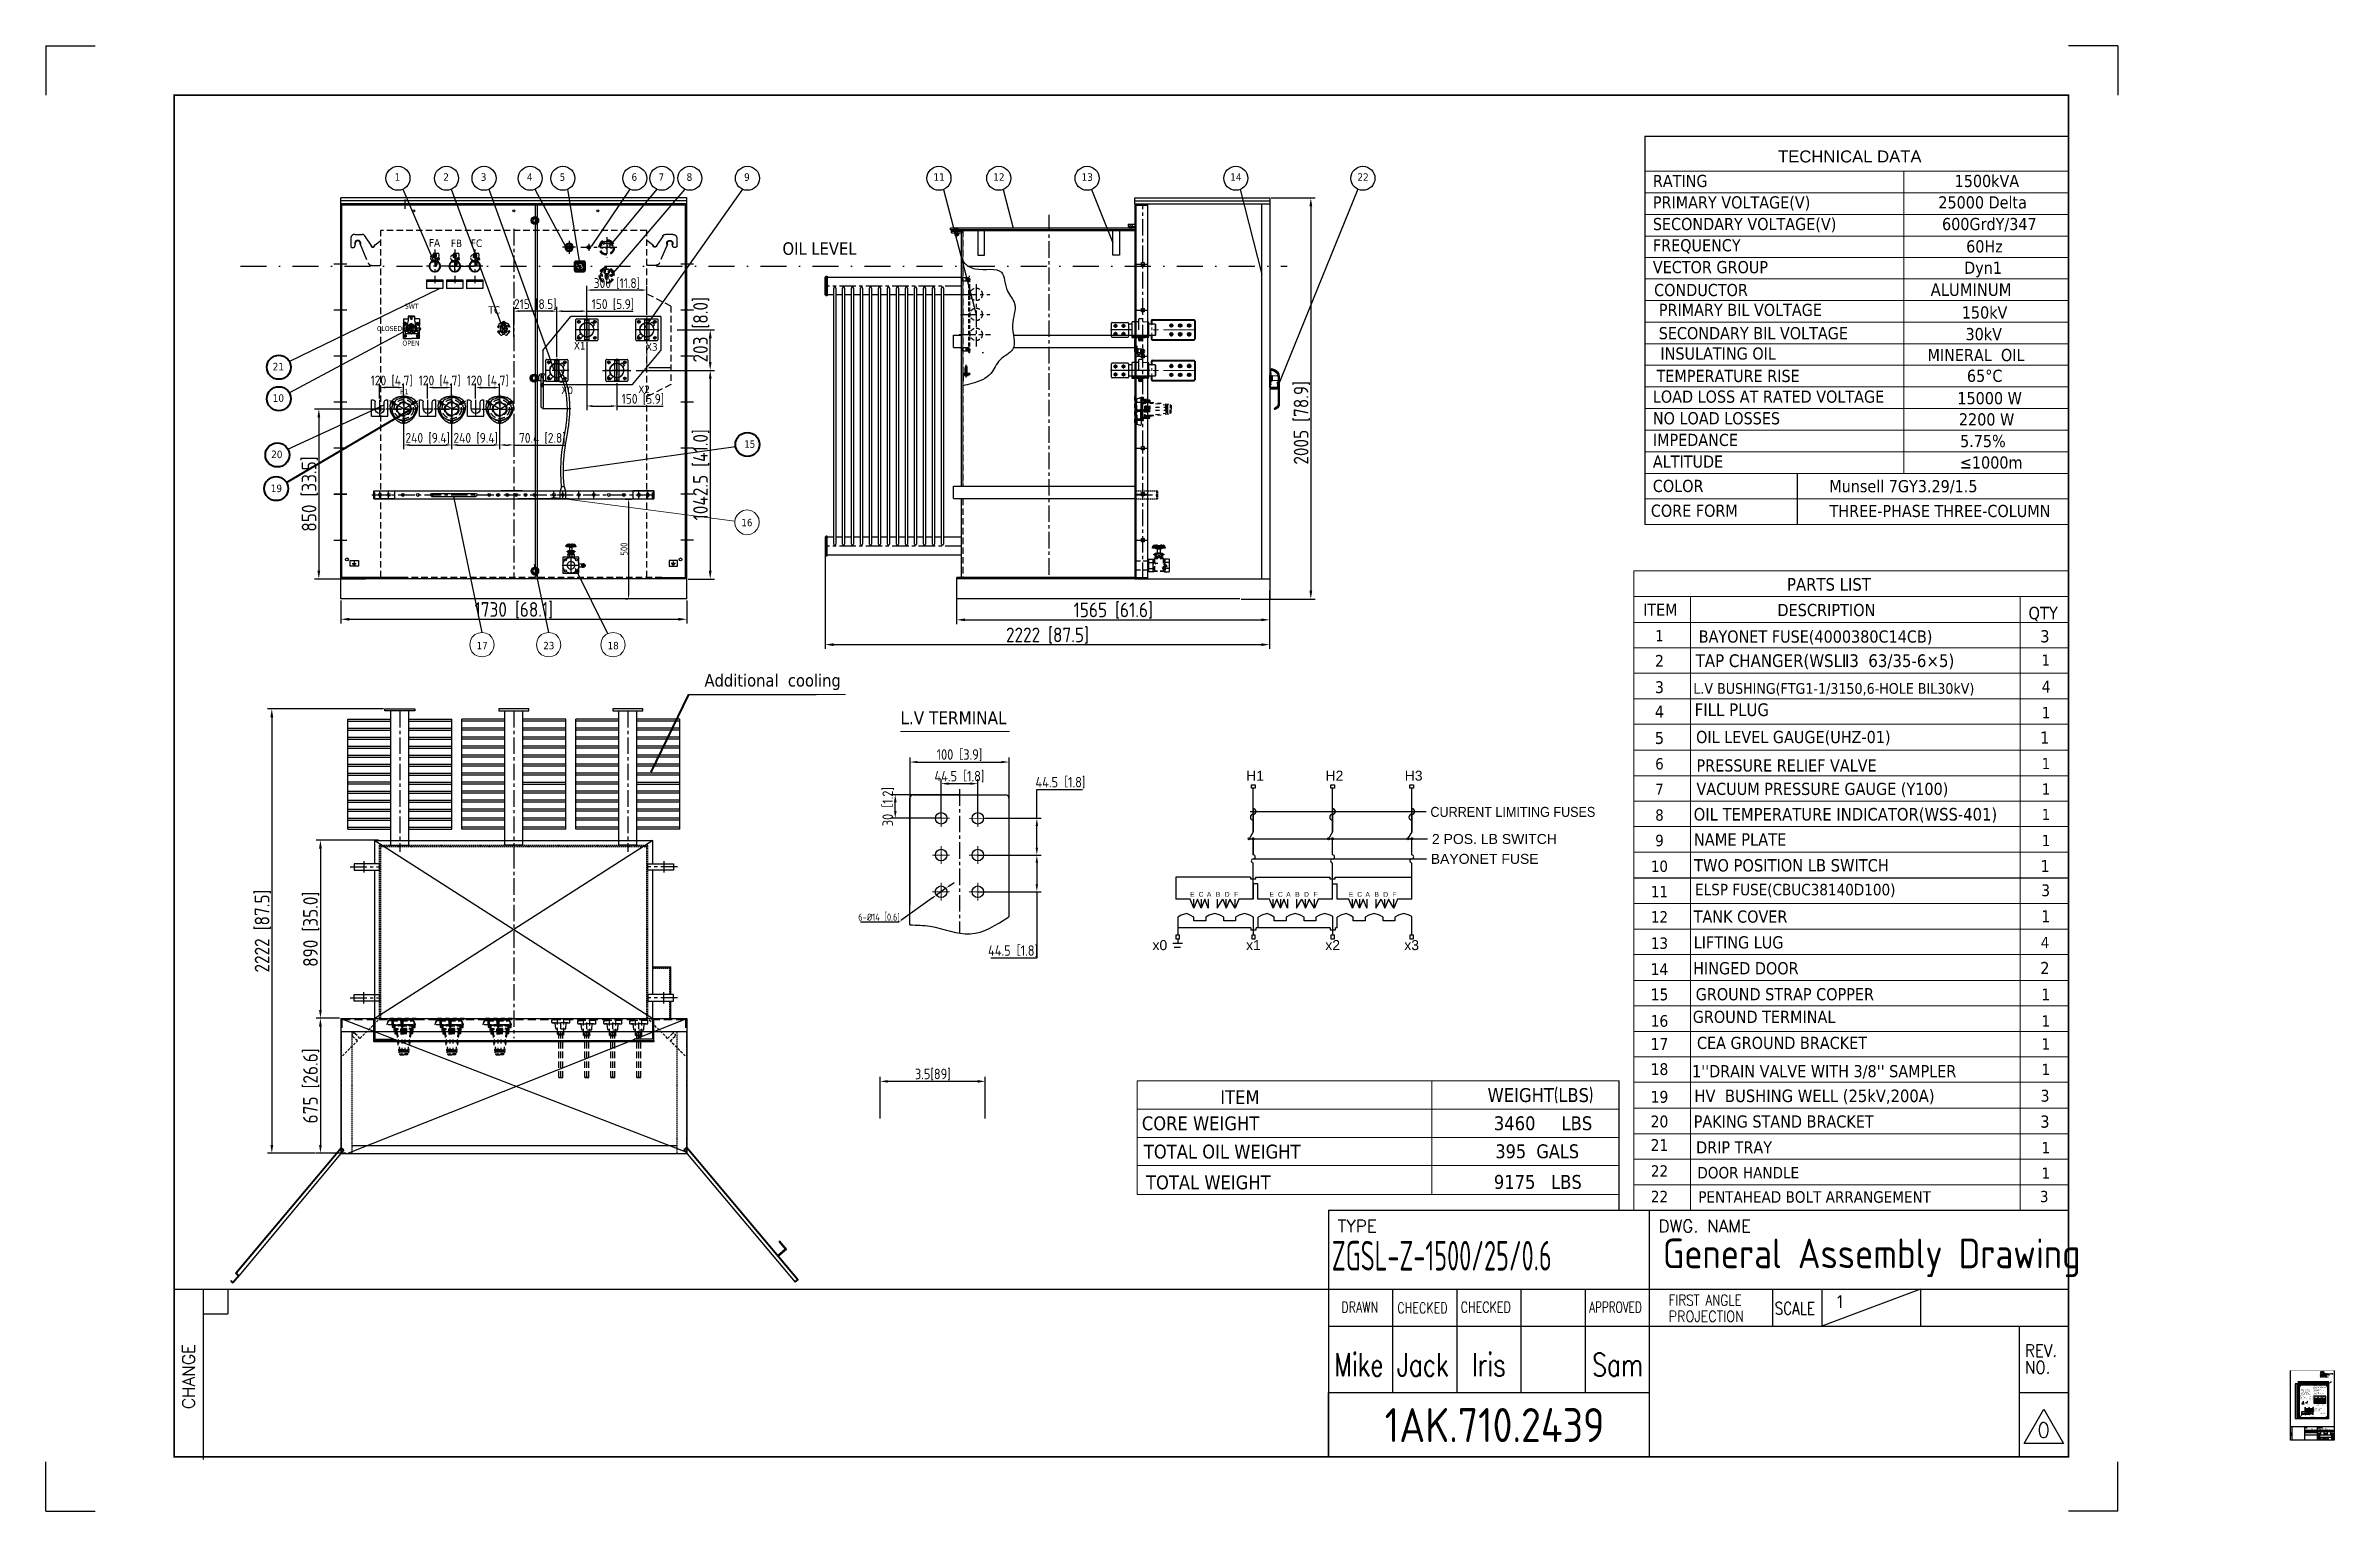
# Model space of a CAD drawing. Header units: millimetres. Extents: x 198356 to 209798, y -190593 to -183267.
import ezdxf
from ezdxf.enums import TextEntityAlignment as Align

# ---------------------------------------------------------------- set-up
doc = ezdxf.new("R2010")
doc.units = ezdxf.units.MM
doc.header["$LTSCALE"] = 13
for name, pattern in [('ACAD_ISO03W100', [1.18, 0.47, -0.71]), ('CENTER', [50.8, 31.75, -6.35, 6.35, -6.35]), ('CENTER2', [1.125, 0.75, -0.125, 0.125, -0.125]), ('CENTERX2', [101.6, 63.5, -12.7, 12.7, -12.7]), ('DASHDOT', [1, 0.5, -0.25, 0, -0.25]), ('DASHED', [0.75, 0.5, -0.25]), ('HIDDEN', [9.525, 6.35, -3.175]), ('点画线', [18, 12, -2, 2, -2]), ('虚线', [2, 1, -1])]:
    doc.linetypes.add(name, pattern=pattern)
doc.layers.get('0').update_dxf_attribs({"color": 1, "linetype": 'CENTER'})
for name, color, linetype in [('1', 4, 'Continuous'), ('1轮廓实线层', 7, 'Continuous'), ('2', 3, 'Continuous'), ('2细线层', 4, 'Continuous'), ('3中心线层', 1, 'CENTER'), ('4虚线层', 6, 'DASHED'), ('5剖面线层', 2, 'Continuous'), ('6文字层', 3, 'Continuous'), ('7标注层', 4, 'Continuous'), ('PDF_Geometry', 7, 'Continuous'), ('PDF_几何图形', 7, 'Continuous'), ('中心线', 1, 'CENTER2'), ('图层2', 3, 'Continuous'), ('粗实线', 4, 'Continuous'), ('细实线', 2, 'Continuous'), ('虚线', 6, 'HIDDEN')]:
    doc.layers.add(name, color=color, linetype=linetype)
for name, color, linetype, lineweight in [('1粗实线', 4, 'Continuous', 50), ('2细实线', 3, 'Continuous', 20), ('中心线层', 1, '点画线', 18), ('剖面线层', 4, 'Continuous', 18), ('标注、文本', 3, 'Continuous', 25), ('粗实线层', 7, 'Continuous', 35), ('虚线层', 6, '虚线', 18), ('铁心', 3, 'Continuous', 0)]:
    doc.layers.add(name, color=color, linetype=linetype, lineweight=lineweight)
doc.layers.add('paper', color=254, linetype='Continuous', plot=False)
doc.styles.add('DWG_BLOCK', font='romant.shx', dxfattribs={"width": 0.8})
doc.styles.add('Note Text (ANSI)', font='arial.ttf')
doc.styles.add('PDF Arial', font='arial.ttf')
doc.styles.add('PDF FangSong', font='simfang.ttf')
doc.styles.add('ROMANS', font='romans.shx', dxfattribs={"bigfont": 'whgtxt.shx'})
doc.styles.get("Standard").update_dxf_attribs({"font": 'gbenor.shx', "bigfont": 'gbcbig.shx'})
doc.styles.add('Tahoma$001', font='tahoma.ttf', dxfattribs={"height": 2.159784})
doc.styles.add('Tahoma_txtstyle_28.05_0_0', font='tahoma.ttf')
doc.styles.add('Tahoma_txtstyle_28.49_0_0', font='tahoma.ttf')
doc.styles.add('Tahoma_txtstyle_28.73_0_0', font='tahoma.ttf')
doc.styles.add('Tahoma_txtstyle_28.76_0_0', font='tahoma.ttf')
doc.styles.add('Tahoma_txtstyle_28.82_0_0', font='tahoma.ttf')
doc.styles.add('Tahoma_txtstyle_28.87_0_0', font='tahoma.ttf')
doc.styles.add('Tahoma_txtstyle_28.88_0_0', font='tahoma.ttf')
doc.styles.add('Tahoma_txtstyle_28.93_0_0', font='tahoma.ttf')
doc.styles.add('Tahoma_txtstyle_30.40_0_0', font='tahoma.ttf')
doc.styles.add('Tahoma_txtstyle_30.51_0_0', font='tahoma.ttf')
doc.styles.add('Tahoma_txtstyle_30.54_0_0', font='tahoma.ttf')
doc.styles.add('Tahoma_txtstyle_37.59_0_0', font='tahoma.ttf')
doc.styles.add('宋体', font='msyh.ttf', dxfattribs={"width": 0.6})
doc.dimstyles.new('1-15', dxfattribs={"dimscale": 10, "dimtxt": 3.5, "dimasz": 2, "dimexe": 1.5, "dimexo": 0.5, "dimgap": 0.5, "dimtad": 1, "dimtoh": 1, "dimdec": 1, "dimdsep": 46, "dimtxsty": 'Standard', "dimcen": 2.5, "dimclrd": 3, "dimclre": 3, "dimclrt": 3, "dimadec": 0, "dimazin": 2, "dimtfac": 1, "dimtdec": 1, "dimtmove": 0, "dimatfit": 2, "dimfxl": 1, "dimarcsym": 0})
doc.dimstyles.new('ISO-25', dxfattribs={"dimtxt": 2.5, "dimasz": 2.5, "dimexe": 1.25, "dimexo": 0.625, "dimtad": 1, "dimtxsty": 'Standard', "dimcen": 2.5, "dimadec": 0, "dimazin": 0, "dimtfac": 1, "dimtmove": 0, "dimatfit": 3, "dimfxl": 1, "dimarcsym": 0})
doc.dimstyles.new('丁晓菲', dxfattribs={"dimscale": 10, "dimtxt": 3.5, "dimasz": 2.5, "dimexe": 1.5, "dimexo": 0, "dimgap": 0.5, "dimtad": 1, "dimtoh": 1, "dimtxsty": 'Standard', "dimcen": 2.5, "dimclrd": 3, "dimclre": 3, "dimclrt": 2, "dimadec": 0, "dimazin": 0, "dimtfac": 1, "dimtmove": 0, "dimatfit": 2, "dimfxl": 1, "dimarcsym": 0})
doc.dimstyles.new('英寸 1-10', dxfattribs={"dimscale": 14, "dimtxt": 3.5, "dimasz": 2, "dimexe": 1.5, "dimexo": 0.5, "dimgap": 0.5, "dimtad": 1, "dimtoh": 1, "dimdec": 1, "dimdsep": 46, "dimtxsty": 'Standard', "dimcen": 2.5, "dimclrd": 3, "dimclre": 3, "dimclrt": 3, "dimadec": 0, "dimazin": 2, "dimtfac": 1, "dimtdec": 1, "dimtmove": 0, "dimatfit": 2, "dimfxl": 1, "dimarcsym": 0})
doc.dimstyles.new('郁文书', dxfattribs={"dimscale": 15, "dimtxt": 3.5, "dimasz": 2.5, "dimexe": 1.5, "dimexo": 0, "dimgap": 0.5, "dimtad": 1, "dimtoh": 1, "dimtxsty": 'Standard', "dimcen": 2.5, "dimclrd": 3, "dimclre": 3, "dimclrt": 2, "dimadec": 0, "dimazin": 0, "dimtfac": 1, "dimtmove": 0, "dimatfit": 2, "dimfxl": 1, "dimarcsym": 0})

msp = doc.modelspace()

# ---------------------------------------------------------------- texts
at = {"color": 4}
msp.add_text('Name Plate', height=7.56, dxfattribs=at).set_placement((209719.729, -190185.658))
at = {"color": 4, "style": 'ROMANS', "width": 0.8}
msp.add_text('8AK.860.2439', height=5.04, dxfattribs=at).set_placement((209727.499, -190234.399))
at = {"layer": '1', "color": 4, "width": 0.7}
msp.add_text('ZGSL-Z-1500/25/0.6', height=148.005, dxfattribs=at).set_placement((204785.716, -189390.041))
at = {"layer": '1', "color": 4}
for s, height, p in [('General Assembly Drawing', 148.005, (206441.052, -189378.384)), ('1AK.710.2439', 170.20575, (205050.199, -190247.786))]:
    msp.add_text(s, height=height, dxfattribs=at).set_placement(p)
at = {"layer": '2', "style": 'Note Text (ANSI)'}
for s, height, p in [('H1', 50, (204447.003, -186941.062)), ('H2', 50, (204843.584, -186941.062)), ('H3', 50, (205239.584, -186941.062)), ('H1', 2.5, (209655.573, -190072.729)), ('H2', 2.5, (209675.402, -190072.729)), ('H3', 2.5, (209695.202, -190072.729))]:
    msp.add_text(s, height=height, dxfattribs=at).set_placement(p, align=Align.RIGHT)
for s, height, p in [('E', 24, (204088.649, -187509.17)), ('C', 24, (204132.175, -187509.393)), ('A', 24, (204172.594, -187509.393)), ('B', 24, (204217.662, -187509.393)), ('D', 24, (204262.662, -187509.393)), ('F', 24, (204307.662, -187509.393)), ('E', 24, (204485.23, -187509.17)), ('C', 24, (204528.756, -187509.393)), ('A', 24, (204569.175, -187509.393)), ('B', 24, (204614.243, -187509.393)), ('D', 24, (204659.243, -187509.393)), ('F', 24, (204704.243, -187509.393)), ('E', 24, (204881.23, -187509.17)), ('C', 24, (204924.756, -187509.393)), ('A', 24, (204965.175, -187509.393)), ('B', 24, (205010.243, -187509.393)), ('D', 24, (205055.243, -187509.393)), ('F', 24, (205100.243, -187509.393)), ('x0', 50, (203926.124, -187763.17)), ('x1', 50, (204394.175, -187763.17)), ('x2', 50, (204790.175, -187763.17)), ('x3', 50, (205185.175, -187763.17)), ('x0', 2.5, (209629.529, -190113.834)), ('E', 1.2, (209637.655, -190101.134)), ('C', 1.2, (209639.832, -190101.145)), ('A', 1.2, (209641.853, -190101.145)), ('B', 1.2, (209644.106, -190101.145)), ('D', 1.2, (209646.356, -190101.145)), ('F', 1.2, (209648.606, -190101.145)), ('x1', 2.5, (209652.932, -190113.834)), ('E', 1.2, (209657.484, -190101.134)), ('C', 1.2, (209659.661, -190101.145)), ('A', 1.2, (209661.682, -190101.145)), ('B', 1.2, (209663.935, -190101.145)), ('D', 1.2, (209666.185, -190101.145)), ('F', 1.2, (209668.435, -190101.145)), ('x2', 2.5, (209672.732, -190113.834)), ('E', 1.2, (209677.284, -190101.134)), ('C', 1.2, (209679.461, -190101.145)), ('A', 1.2, (209681.482, -190101.145)), ('B', 1.2, (209683.735, -190101.145)), ('D', 1.2, (209685.985, -190101.145)), ('F', 1.2, (209688.235, -190101.145)), ('x3', 2.5, (209692.482, -190113.834))]:
    msp.add_text(s, height=height, dxfattribs=at).set_placement(p, align=Align.MIDDLE_CENTER)
at = {"layer": '2'}
for s, height, style, p in [('TYPE', 61.6688, 'ROMANS', (204815.517, -189198.91)), ('DWG. NAME', 61.6688, 'ROMANS', (206418.905, -189198.91)), ('1', 61.669, 'ROMANS', (207300.183, -189576.11)), ('H2', 1.4389, '宋体', (209638.689, -190046.05)), ('X1', 1.4389, '宋体', (209653.186, -190048.897)), ('X2', 1.4389, '宋体', (209665.427, -190044.371)), ('VECTOR', 2.5, 'Note Text (ANSI)', (209631.544, -190063.006)), ('H1', 1.4389, '宋体', (209633.293, -190056.438)), ('H3', 1.4389, '宋体', (209647.905, -190056.438)), ('GROUP', 2.5, 'Note Text (ANSI)', (209647.919, -190063.078)), ('X0', 1.4389, '宋体', (209657.88, -190054.177)), ('[Dyn1]', 2.5, 'Note Text (ANSI)', (209661.976, -190062.776)), ('X3', 1.4389, '宋体', (209665.681, -190055.297)), ('TYPE', 3.15, 'ROMANS', (209652.675, -190177.442)), ('1', 2.835, 'ROMANS', (209695.399, -190195.415)), ('DWG. NAME', 3.15, 'ROMANS', (209715.332, -190177.442))]:
    msp.add_text(s, height=height, dxfattribs=dict(at, style=style)).set_placement(p)
at = {"layer": '2', "style": 'ROMANS'}
for s, height, width, p in [('DRAWN', 54.2685, 0.75, (204833.623, -189600.515)), ('CHECKED', 54.2685, 0.75, (205113.618, -189603.955)), ('CHECKED', 54.2685, 0.75, (205429.917, -189600.515)), ('APPROVED', 54.2685, 0.7, (206072.885, -189600.515)), ('FIRST ANGLE', 54.2685, 0.8, (206470.101, -189565.177)), ('PROJECTION', 54.2685, 0.86, (206470.101, -189646.508)), ('SCALE', 61.6688, 0.8, (207000.328, -189609.894)), ('Mike', 114.6151, 0.75, (204797.152, -189918.289)), ('Jack', 114.6151, 0.75, (205111.785, -189918.289)), ('lris', 114.6151, 0.75, (205485.464, -189918.289)), ('Sam', 114.6151, 0.75, (206087.686, -189918.289)), ('REV.', 61.6688, 0.9, (208250.848, -189820.944)), ('NO.', 61.6688, 0.9, (208250.848, -189905.043)), ('FIRST ANGLE', 3.15, 0.9, (209651.674, -190194.616)), ('PROJECTION', 3.15, 0.9, (209651.674, -190199.122)), ('SCALE', 3.15, 0.8, (209679.935, -190196.869)), ('Mike', 6.4375, 0.75, (209714.268, -190207.998)), ('DWG.', 2.772, 0.9, (209715.124, -190230.903)), ('NO.', 2.772, 0.9, (209715.124, -190235.199)), ('REF.', 2.772, 0.9, (209715.127, -190216.975)), ('DWG.', 2.772, 0.9, (209715.127, -190220.488)), ('NO.', 2.772, 0.9, (209715.127, -190223.976)), ('DRAWN', 2.772, 0.75, (209716.262, -190194.609)), ('CHECKED', 2.772, 0.75, (209731.285, -190194.651)), ('Jack', 6.4375, 0.75, (209746.918, -190207.998)), ('CHECKED', 2.772, 0.75, (209747.886, -190194.609)), ('APPROVED', 2.772, 0.7, (209781.411, -190194.696)), ('lris', 6.4375, 0.75, (209785.199, -190207.998)), ('REV.', 3.15, 0.9, (209786.15, -190218.169)), ('NO.', 3.15, 0.9, (209786.15, -190222.464))]:
    msp.add_text(s, height=height, dxfattribs=dict(at, width=width)).set_placement(p)
for height, p in [(61.6688, (199100.548, -190082.213)), (3.024, (209585.324, -190215.015))]:
    msp.add_text('CHANGE', height=height, rotation=90, dxfattribs=at).set_placement(p)
at = {"layer": '2', "color": 4, "style": 'ROMANS'}
for s, height, p in [('0', 74.002, (208313.004, -190224.528)), ('2', 2.835, (209705.472, -190198.95)), ('0', 4.41, (209789.226, -190233.897))]:
    msp.add_text(s, height=height, dxfattribs=at).set_placement(p)
at = {"layer": '2', "color": 4, "width": 0.95}
msp.add_text('ZGSL-1500/25/0.6', height=5.915, dxfattribs=at).set_placement((209657.659, -190185.837))
at = {"layer": '2', "attachment_point": 9, "style": 'Note Text (ANSI)'}
for s, insert, char_height, width in [('{\\W0.9;CURRENT LIMITING FUSES}', (206103.267, -187122.901), 50, 1363.37652), ('2 POS. LB SWITCH ', (205911.356, -187258.398), 50, 934.41311), ('BAYONET FUSE', (205819.84, -187357.681), 50, 796.36052), ('{\\W0.9;CURRENT LIMITING FUSES}', (209738.386, -190081.821), 2.5, 68.16883), ('BAYONET FUSE', (209724.215, -190093.56), 2.5, 39.81803), ('2 POS. LB SWITCH ', (209728.791, -190088.596), 2.5, 46.72066)]:
    msp.add_mtext(s, dxfattribs=dict(at, insert=insert, char_height=char_height, width=width))
at = {"layer": '2', "linetype": 'Continuous', "attachment_point": 7}
for s, insert, char_height, style in [('\\W0.988717;TANK & FITTINGS:', (209626.928, -190027.041), 2.53409, 'PDF FangSong'), ('{\\W0.9982;CORE & COIL:             \\fSimSun|b0|i0|c134|p2;\\H0.8333x;\\W1;3460}', (209626.885, -190022.436), 2.53409, 'PDF FangSong'), ('\\W0.968789;TOTAL:', (209626.986, -190036.815), 2.53409, 'PDF FangSong'), ('{\\W0.976;LIQUID:}', (209626.913, -190032.109), 2.53409, 'PDF FangSong'), ('\\W0.993250;TYPE OF COOLING', (209627.16, -190001.714), 2.53409, 'PDF FangSong'), ('\\W0.994479;TYPE OF OIL', (209627.16, -190011.749), 2.53409, 'PDF FangSong'), ('{\\W0.9728;1500 KVA}', (209627.286, -189992.215), 2.53409, 'PDF FangSong'), ('\\W0.990022;PERCENT IMPEDANCE:', (209627.261, -190006.768), 2.53409, 'PDF FangSong'), ('{\\W0.9969;STANDARDS CSA C227.4:21}', (209627.42, -189986.77), 2.53409, 'PDF FangSong'), ('\\W0.943330;NO', (209627.652, -190016.803), 2.53409, 'PDF FangSong'), ('\\W0.986198;PCB', (209635.066, -190016.817), 2.53409, 'PDF FangSong'), ('\\W0.950748;HV', (209643.595, -189992.186), 2.53409, 'PDF FangSong'), ('\\W0.979087;LV', (209643.711, -189997.24), 2.53409, 'PDF FangSong'), ('{\\fSimSun|b0|i0|c134|p2;\\H0.8333x;395}', (209645.68, -190031.805), 2.53409, 'PDF FangSong'), ('{\\W0.9983;25000 V DELTA}', (209651.197, -189992.215), 2.53409, 'PDF FangSong'), ('{\\W0.9944;600 V GrdY/347}', (209651.27, -189997.573), 2.53409, 'PDF FangSong'), ('{\\W0.9956;MINERAL  OIL}', (209654.962, -190011.582), 2.53409, 'PDF FangSong'), ('{\\W0.9851;GALS}', (209656.584, -190031.805), 2.53409, 'PDF FangSong'), ('{\\W0.9759;0NAN}', (209658.655, -190001.671), 2.53409, 'PDF FangSong'), ('{\\W0.9335;5.75%}', (209664.461, -190006.754), 2.53409, 'PDF FangSong'), ('{\\fSimSun|b0|i0|c134|p2;\\H0.8333x;2685}', (209673.483, -190027.026), 2.53409, 'PDF FangSong'), ('{\\fSimSun|b0|i0|c134|p2;\\H0.8333x;2970}', (209673.483, -190031.586), 2.53409, 'PDF FangSong'), ('{\\fSimSun|b0|i0|c134|p2;\\H0.8333x;9175}', (209673.599, -190036.801), 2.53409, 'PDF FangSong'), ('\\W0.985571;LBS', (209684.329, -190022.088), 2.53409, 'PDF FangSong'), ('\\W0.985572;LBS', (209684.372, -190027.026), 2.53409, 'PDF FangSong'), ('\\W0.985572;LBS', (209684.372, -190031.805), 2.53409, 'PDF FangSong'), ('\\W0.985572;LBS', (209684.43, -190036.801), 2.53409, 'PDF FangSong'), ('{\\W0.9951;TEMPERATURE RISE}', (209690.903, -190006.927), 2.53409, 'PDF FangSong'), ('\\W0.981255;TYPE', (209691.019, -189986.959), 2.53409, 'PDF FangSong'), ('\\W0.981992;SERIAL NO.:', (209691.106, -190011.605), 2.53409, 'PDF FangSong'), ('{\\W0.99786;PRODUCT NO.:}', (209691.062, -189981.775), 2.53409, 'PDF FangSong'), ('{\\W0.9917;DATE OF MFG.:2024-3}', (209691.134, -190016.325), 2.53409, 'PDF FangSong'), ('\\W0.998476;CONDUCTOR MATERIAL: ALUMINUM', (209691.192, -189991.824), 2.53409, 'PDF FangSong'), ('\\W0.985228;PHASE', (209691.178, -189996.863), 2.53409, 'PDF FangSong'), ('\\W0.990925;FREQUENCY', (209691.192, -190001.946), 2.53409, 'PDF FangSong'), ('\\W0.988174;VOLTAGE', (209699.591, -190026.577), 2.53409, 'PDF FangSong'), ('{\\fSimSun|b0|i0|c134|p2;\\H0.8333x;26250}', (209701.633, -190032.08), 2.53409, 'PDF FangSong'), ('{\\fSimSun|b0|i0|c134|p2;\\H0.8333x;25625}', (209701.633, -190037.09), 2.53409, 'PDF FangSong'), ('{\\fSimSun|b0|i0|c134|p2;\\H0.8333x;25000}', (209701.633, -190042.086), 2.53409, 'PDF FangSong'), ('{\\fSimSun|b0|i0|c134|p2;\\H0.8333x;24375}', (209701.633, -190047.082), 2.53409, 'PDF FangSong'), ('{\\fSimSun|b0|i0|c134|p2;\\H0.8333x;23750}', (209701.633, -190052.078), 2.53409, 'PDF FangSong'), ('\\W0.993144;RATED', (209701.517, -190022.783), 2.53409, 'PDF FangSong'), ('{\\W0.9935;ZGSL-Z-1500/25}', (209702.154, -189987.292), 2.53409, 'PDF FangSong'), ('\\W0.824342;3', (209706.296, -189996.863), 2.53409, 'PDF FangSong'), ('\\W0.980805;60Hz', (209713.594, -190001.642), 2.53409, 'PDF FangSong'), ('\\W0.987833;POSITION', (209718.633, -190026.577), 2.53409, 'PDF FangSong'), ('\\W0.980891;SWITCH', (209720.588, -190022.885), 2.53409, 'PDF FangSong'), ('\\W0.781747;4', (209725.279, -190046.995), 2.53409, 'PDF FangSong'), ('\\W0.858812;2', (209725.294, -190037.003), 2.53409, 'PDF FangSong'), ('\\W0.834647;5', (209725.337, -190052.02), 2.53409, 'PDF FangSong'), ('\\W0.824342;3', (209725.439, -190042.086), 2.53409, 'PDF FangSong'), ('\\W0.985653;1', (209725.381, -190032.008), 2.53409, 'PDF FangSong'), ('\\W0.984330;65℃/65℃', (209726.279, -190007.231), 2.53409, 'PDF FangSong'), ('\\W0.993883;CURRENT', (209739.152, -190026.592), 2.53409, 'PDF FangSong'), ('\\W0.993144;RATED', (209741.005, -190022.783), 2.53409, 'PDF FangSong'), ('{\\fSimSun|b0|i0|c134|p2;\\H0.8333x;32.99}', (209741.671, -190032.358), 2.85085, 'PDF FangSong'), ('{\\fSimSun|b0|i0|c134|p2;\\H0.8333x;33.80}', (209741.671, -190037.105), 2.85085, 'PDF FangSong'), ('{\\fSimSun|b0|i0|c134|p2;\\H0.8333x;\\C1;34.64}', (209741.671, -190042.1), 2.85085, 'PDF FangSong'), ('{\\fSimSun|b0|i0|c134|p2;\\H0.8333x;35.53}', (209741.671, -190047.096), 2.85085, 'PDF FangSong'), ('{\\fSimSun|b0|i0|c134|p2;\\H0.8333x;36.46}', (209741.671, -190052.092), 2.85085, 'PDF FangSong'), ('{\\W0.997175;www.jiezoupower.com}', (209675.472, -190123.887), 2.40214, 'Note Text (ANSI)'), ('\\W0.982224;H.V.', (209697.448, -190058), 2.53409, 'PDF FangSong'), ('\\W0.998704;L.V.', (209697.405, -190064.227), 2.53409, 'PDF FangSong'), ('\\W0.991650;Um/BIL/AC', (209710.379, -190058.29), 2.53409, 'PDF FangSong'), ('\\W0.991650;Um/BIL/AC', (209710.379, -190064.516), 2.53409, 'PDF FangSong'), ('{\\W0.9918;4000380C14CB}', (209729.816, -190107.092), 2.40214, 'Note Text (ANSI)'), ('{\\W0.9964;CBUC38140D100}', (209729.816, -190102.878), 2.40214, 'Note Text (ANSI)'), ('{\\W0.9996;29/150/50 kV}', (209736.56, -190058.29), 2.53409, 'PDF FangSong'), ('\\W0.999633;1.5/30/10 kV', (209736.56, -190064.516), 2.53409, 'PDF FangSong')]:
    msp.add_mtext(s, dxfattribs=dict(at, insert=insert, char_height=char_height, style=style))
at = {"layer": '图层2', "color": 3, "style": 'DWG_BLOCK'}
for s, height, width, p in [('2.MATERIAL:STAINLESS STEEL', 3.0938, 0.65, (209727.234, -189913.035)), ('3.THICKNESS :1mm', 3.0938, 0.65, (209727.287, -189918.651)), ('4.LETTER COLOR: BLACK', 3.0938, 0.65, (209727.408, -189923.86)), ('1.ALL DIMENSIONS ARE IN MILLMETERS', 3.0938, 0.65, (209727.234, -189907.652)), ('NOTE:', 6.1876, 0.8, (209727.656, -189901.133))]:
    msp.add_text(s, height=height, dxfattribs=dict(at, width=width)).set_placement(p)
at = {"layer": '标注、文本', "style": 'Tahoma$001'}
for s, height, p in [('X1', 37.5, (200996.423, -184785.677)), ('X3', 37.5, (201356.614, -184791.471)), ('H1', 25, (200127.103, -185009.436)), ('X0', 37.5, (200933.632, -185008.027)), ('X2', 37.5, (201318.214, -185003.614))]:
    msp.add_text(s, height=height, dxfattribs=at).set_placement(p)
at = {"layer": '标注、文本', "char_height": 37.5, "width": 259.50669, "attachment_point": 7, "style": 'Tahoma$001'}
for s, insert in [('FA', (200271.553, -184270.732)), ('FB', (200381.312, -184273.612)), ('FC', (200481.312, -184273.612)), ('TC', (200569.298, -184607.429))]:
    msp.add_mtext(s, dxfattribs=dict(at, insert=insert))
at = {"layer": '铁心'}
for s, height, style, p in [('TECHNICAL DATA', 59.63499, 'PDF Arial', (207017.036, -183850.221)), ('1', 37.589, 'Tahoma_txtstyle_37.59_0_0', (200100.21, -183942.283)), ('2', 37.589, 'Tahoma_txtstyle_37.59_0_0', (200343.267, -183942.283)), ('3', 37.589, 'Tahoma_txtstyle_37.59_0_0', (200530.54, -183942.283)), ('4', 37.589, 'Tahoma_txtstyle_37.59_0_0', (200761.416, -183942.283)), ('5', 37.589, 'Tahoma_txtstyle_37.59_0_0', (200924.621, -183942.283)), ('6', 37.589, 'Tahoma_txtstyle_37.59_0_0', (201284.344, -183942.283)), ('7', 37.589, 'Tahoma_txtstyle_37.59_0_0', (201419.361, -183942.283)), ('8', 37.589, 'Tahoma_txtstyle_37.59_0_0', (201559.889, -183942.283)), ('9', 37.589, 'Tahoma_txtstyle_37.59_0_0', (201847.444, -183942.283)), ('11', 37.5893, 'Tahoma_txtstyle_37.59_0_0', (202794.188, -183942.283)), ('12', 37.5893, 'Tahoma_txtstyle_37.59_0_0', (203093.087, -183942.283)), ('13', 37.5893, 'Tahoma_txtstyle_37.59_0_0', (203534.686, -183942.283)), ('14', 37.5893, 'Tahoma_txtstyle_37.59_0_0', (204278.325, -183942.283)), ('22', 37.5893, 'Tahoma_txtstyle_37.59_0_0', (204913.86, -183942.283)), ('RATING', 60.8959, 'Tahoma$001', (206391.117, -183973.206)), ('1500kVA', 60.8959, 'Tahoma$001', (207899.861, -183973.206)), ('PRIMARY VOLTAGE(V)', 60.89586, 'Tahoma$001', (206391.117, -184080.413)), ('25000 Delta', 60.89586, 'Tahoma$001', (207818.379, -184080.412)), ('SECONDARY VOLTAGE(V)', 60.89586, 'Tahoma$001', (206391.117, -184188.64)), ('600GrdY/347', 60.89586, 'Tahoma$001', (207836.926, -184188.64)), ('OIL LEVEL', 62.4904, 'Tahoma$001', (202039.275, -184312.225)), ('FREQUENCY', 60.8959, 'Tahoma$001', (206391.117, -184294.825)), ('60Hz', 60.8959, 'Tahoma$001', (207957.468, -184300.326)), ('VECTOR GROUP', 60.89586, 'Tahoma$001', (206391.117, -184404.074)), ('Dyn1', 60.8959, 'Tahoma$001', (207947.421, -184407.233)), ('CONDUCTOR', 60.8959, 'Tahoma$001', (206397.387, -184518.451)), ('ALUMINUM', 62.5336, 'Tahoma$001', (207779.99, -184517.381)), ('150kV', 60.8959, 'Tahoma$001', (207935.738, -184630.659)), ('MINERAL  OIL ', 60.89586, 'Tahoma$001', (207764.375, -184843.694)), ('30kV', 60.8959, 'Tahoma$001', (207954.439, -184738.887)), ('21', 37.5893, 'Tahoma$001', (199490.473, -184890.143)), ('10', 37.5893, 'Tahoma$001', (199490.473, -185047.216)), ('LOAD LOSS AT RATED VOLTAGE', 60.89586, 'Tahoma$001', (206391.117, -185051.397)), ('15000 W', 60.8959, 'Tahoma$001', (207913.546, -185059.217)), ('NO LOAD LOSSES', 60.89586, 'Tahoma$001', (206391.117, -185159.625)), ('2200 W', 60.8959, 'Tahoma$001', (207921.215, -185165.264)), ('15', 36.6818, 'Tahoma$001', (201848.1, -185276.794)), ('IMPEDANCE', 60.8959, 'Tahoma$001', (206391.117, -185267.853)), ('5.75%%%', 60.8959, 'Tahoma$001', (207927.079, -185273.496)), ('20', 37.5893, 'Tahoma$001', (199482.792, -185328.486)), ('ALTITUDE', 60.8959, 'Tahoma$001', (206391.117, -185376.08)), ('≤1000m', 60.8959, 'Tahoma$001', (207926.123, -185380.631)), ('19', 37.5893, 'Tahoma$001', (199480.784, -185498.407)), ('COLOR', 60.8959, 'Tahoma$001', (206391.027, -185497.935)), ('Munsell 7GY3.29/1.5', 60.89586, 'Tahoma$001', (207273.064, -185499.192)), ('CORE FORM', 60.8959, 'Tahoma$001', (206381.028, -185621.631)), ('THREE-PHASE THREE-COLUMN', 60.89586, 'Tahoma$001', (207274.415, -185623.012)), ('16', 36.6818, 'Tahoma$001', (201833.901, -185669.036)), ('PARTS LIST', 62.952, 'Tahoma$001', (207061.935, -185991.042)), ('ITEM', 60.4352, 'Tahoma$001', (206342.662, -186116.955)), ('DESCRIPTION', 61.4016, 'Tahoma$001', (207013.703, -186118.543)), ('QTY', 62.0327, 'Tahoma$001', (208268.966, -186133.885)), ('17', 36.7741, 'Tahoma$001', (200510.115, -186284.153)), ('23', 36.7741, 'Tahoma$001', (200843.455, -186284.153)), ('18', 36.7741, 'Tahoma$001', (201165.232, -186284.153)), ('1', 56.282, 'Tahoma$001', (206403.006, -186244.456)), ('BAYONET FUSE(4000380C14CB)', 60.99226, 'Tahoma$001', (206620.395, -186250.907)), ('3', 60.992, 'Tahoma$001', (208328.322, -186249.69)), ('2', 59.358, 'Tahoma$001', (206401.852, -186371.957)), ('TAP CHANGER(WSLⅡ3  63/35-6×5)', 63.4362, 'Tahoma$001', (206605.277, -186372.824)), ('1', 55.902, 'Tahoma$001', (208334.956, -186366.363)), ('3', 59.071, 'Tahoma$001', (206401.959, -186503.161)), ('L.V BUSHING(FTG1-1/3150,6-HOLE BIL30kV)', 53.67319, 'Tahoma$001', (206593.338, -186506.875)), ('4', 59.279, 'Tahoma$001', (208335.097, -186500.516)), ('L.V TERMINAL', 64.56572, 'Tahoma$001', (202629.082, -186658.964)), ('4', 61.153, 'Tahoma$001', (206401.178, -186626.43)), ('FILL PLUG', 63.4362, 'Tahoma$001', (206599.851, -186618.006)), ('1', 56.282, 'Tahoma$001', (208335.626, -186629.075)), ('5', 60.443, 'Tahoma$001', (206401.444, -186757.634)), ('OIL LEVEL GAUGE(UHZ-01)', 60.99226, 'Tahoma$001', (206607.044, -186753.079)), ('1', 61.502, 'Tahoma$001', (208327.691, -186756.576)), ('6', 56.813, 'Tahoma$001', (206402.807, -186885.135)), ('PRESSURE RELIEF VALVE', 60.99226, 'Tahoma$001', (206609.028, -186895.38)), ('1', 55.902, 'Tahoma$001', (208335.626, -186883.547)), ('7', 55.159, 'Tahoma$001', (206403.428, -187011.048)), ('VACUUM PRESSURE GAUGE (Y100)', 60.99226, 'Tahoma$001', (206609.028, -187012.523)), ('1', 56.282, 'Tahoma$001', (208335.626, -187011.048)), ('OIL TEMPERATURE INDICATOR(WSS-401)', 62.58065, 'Tahoma_txtstyle_30.54_0_0', (206595.07, -187140.191)), ('8', 56.579, 'Tahoma$001', (206402.895, -187141.194)), ('1', 55.902, 'Tahoma$001', (208335.626, -187138.02)), ('9', 57.215, 'Tahoma$001', (206402.656, -187268.431)), ('NAME PLATE', 61.9831, 'Tahoma$001', (206595.677, -187265.785)), ('1', 56.282, 'Tahoma$001', (208335.626, -187268.431)), ('10', 56.2955, 'Tahoma$001', (206381.867, -187396.989)), ('TWO POSITION LB SWITCH', 61.98309, 'Tahoma$001', (206597.015, -187395.147)), ('1', 59.279, 'Tahoma_txtstyle_28.93_0_0', (208329.807, -187396.989)), ('11', 57.0667, 'Tahoma$001', (206381.288, -187524.49)), ('ELSP FUSE(CBUC38140D100)', 57.47444, 'Tahoma_txtstyle_28.05_0_0', (206602.337, -187514.095)), ('3', 59.071, 'Tahoma$001', (208332.584, -187518.585)), ('12', 56.9844, 'Tahoma$001', (206381.35, -187650.404)), ('TANK COVER', 60.9923, 'Tahoma$001', (206595.201, -187650.91)), ('1', 60.992, 'Tahoma$001', (208333.092, -187649.884)), ('13', 56.9657, 'Tahoma$001', (206381.364, -187781.873)), ('LIFTING LUG', 60.99226, 'Tahoma$001', (206595.201, -187779.768)), ('4', 56.282, 'Tahoma$001', (208330.89, -187778.169)), ('14', 59.1655, 'Tahoma_txtstyle_28.87_0_0', (206379.712, -187912.86)), ('HINGED DOOR', 60.99226, 'Tahoma$001', (206592.634, -187909.245)), ('2', 60.992, 'Tahoma$001', (208328.295, -187908.219)), ('15', 59.1655, 'Tahoma_txtstyle_28.87_0_0', (206379.712, -188039.207)), ('GROUND STRAP COPPER', 60.99226, 'Tahoma$001', (206605.435, -188039.056)), ('1', 59.071, 'Tahoma$001', (208333.317, -188039.162)), ('GROUND TERMINAL', 60.99226, 'Tahoma$001', (206590.523, -188152.188)), ('16', 58.3833, 'Tahoma_txtstyle_28.49_0_0', (206380.299, -188171.485)), ('CEA GROUND BRACKET ', 60.99226, 'Tahoma$001', (206611.608, -188282.405)), ('1', 56.282, 'Tahoma$001', (208334.875, -188170.475)), ('17', 59.0707, 'Tahoma_txtstyle_28.82_0_0', (206379.783, -188286.759)), ('1', 56.467, 'Tahoma$001', (208334.836, -188285.507)), ('18', 58.9317, 'Tahoma_txtstyle_28.76_0_0', (206379.888, -188412.593)), ("1''DRAIN VALVE WITH 3/8'' SAMPLER ", 60.99226, 'Tahoma$001', (206586.988, -188423.874)), ('1', 56.467, 'Tahoma$001', (208334.836, -188413.008)), ('ITEM', 69.3189, 'Tahoma_txtstyle_30.51_0_0', (204227.968, -188558.033)), ('19', 59.1872, 'Tahoma_txtstyle_28.88_0_0', (206379.696, -188551.098)), ('HV  BUSHING WELL (25kV,200A) ', 62.4904, 'Tahoma$001', (206598.626, -188547.818)), ('3', 59.279, 'Tahoma_txtstyle_28.93_0_0', (208329.807, -188545.819)), ('CORE WEIGHT', 69.31887, 'Tahoma_txtstyle_30.51_0_0', (203835.979, -188688.812)), ('3460     LBS', 69.31887, 'Tahoma_txtstyle_30.51_0_0', (205596.127, -188688.441)), ('20', 58.8708, 'Tahoma_txtstyle_28.73_0_0', (206379.933, -188674.145)), ('PAKING STAND BRACKET', 60.99226, 'Tahoma$001', (206595.201, -188675.324)), ('3', 60.992, 'Tahoma$001', (208328.424, -188675.837)), ('TOTAL OIL WEIGHT', 69.31887, 'Tahoma_txtstyle_30.51_0_0', (203846.131, -188829.972)), ('21', 59.0707, 'Tahoma_txtstyle_28.82_0_0', (206379.783, -188792.129)), ('DRIP TRAY', 60.9923, 'Tahoma$001', (206607.044, -188804.811)), ('1', 56.282, 'Tahoma$001', (208334.875, -188803.766)), ('22', 57.4744, 'Tahoma_txtstyle_28.05_0_0', (206380.982, -188921.416)), ('DOOR HANDLE', 57.47444, 'Tahoma_txtstyle_28.05_0_0', (206613.577, -188929.682)), ('1', 56.282, 'Tahoma$001', (208334.875, -188931.267)), ('TOTAL WEIGHT', 69.31887, 'Tahoma_txtstyle_30.51_0_0', (203856.935, -188983.96)), ('9175   LBS', 69.3189, 'Tahoma_txtstyle_30.51_0_0', (205596.041, -188981.765)), ('22', 57.4744, 'Tahoma_txtstyle_28.05_0_0', (206380.982, -189048.917)), ('PENTAHEAD BOLT ARRANGEMENT', 57.47444, 'Tahoma_txtstyle_28.05_0_0', (206618.192, -189050.855)), ('3', 56.282, 'Tahoma$001', (208326.803, -189048.148))]:
    msp.add_text(s, height=height, dxfattribs=dict(at, style=style)).set_placement(p)
at = {"layer": '铁心', "style": 'Tahoma$001'}
for s, p in [('PRIMARY BIL VOLTAGE', (206828.664, -184587.377)), ('SECONDARY BIL VOLTAGE', (206893.367, -184703.895)), ('INSULATING OIL', (206717.508, -184805.491)), ('TEMPERATURE RISE ', (206778.832, -184917.612))]:
    msp.add_text(s, height=60.89586, dxfattribs=at).set_placement(p, align=Align.MIDDLE)
msp.add_text('65%%DC', height=60.8959, dxfattribs=at).set_placement((207961.397, -184916.953), align=Align.MIDDLE_LEFT)
at = {"layer": '铁心', "attachment_point": 1}
for s, insert, char_height, width, style in [('Additional  cooling', (201649.329, -186408.223), 62.30684, 813.1404, 'Tahoma_txtstyle_30.40_0_0'), ('WEIGHT{\\Fgbenor,gbcbig|c134;(}LBS{\\Fgbenor,gbcbig|c134;)}', (205564.625, -188478.204), 69.31887, 820.79241, 'Tahoma_txtstyle_30.51_0_0')]:
    msp.add_mtext(s, dxfattribs=dict(at, insert=insert, char_height=char_height, width=width, style=style))
at = {"layer": '铁心', "insert": (205552.455, -188829.883), "char_height": 69.31887, "attachment_point": 7, "style": 'Tahoma_txtstyle_30.51_0_0'}
msp.add_mtext('{\\H1x;\\W0.9851;  395  GALS}', dxfattribs=at)

# ---------------------------------------------------------------- blocks, each defined once
blk = doc.blocks.new('*D12')
at = {"layer": '1', "color": 3, "lineweight": -2}
for p, q in [((202677, -187561), (202677, -186826)), ((202714, -186848), (203134, -186848)), ((203172, -187523), (203172, -186826))]:
    blk.add_line(p, q, dxfattribs=at)
at = {"layer": '1', "color": 3}
for points in [[(202714, -186842), (202714, -186854), (202677, -186848)], [(203134, -186842), (203134, -186854), (203172, -186848)]]:
    blk.add_solid(points, dxfattribs=at)
at = {"layer": 'Defpoints', "color": 0}
for p in [(203172, -186848), (203172, -187523), (202677, -187561)]:
    blk.add_point(p, dxfattribs=at)
at = {"layer": '1', "color": 2, "insert": (202924, -186813), "char_height": 52.5, "attachment_point": 5}
blk.add_mtext('100［3.9]', dxfattribs=at)
blk = doc.blocks.new('*D13')
at = {"layer": '1', "color": 3, "lineweight": -2}
for p, q in [((202924, -187012), (202581, -187012)), ((202603, -187092), (202603, -187049)), ((202832, -187129), (202581, -187129))]:
    blk.add_line(p, q, dxfattribs=at)
at = {"layer": '1', "color": 3}
for points in [[(202597, -187049), (202610, -187049), (202603, -187012)], [(202597, -187092), (202610, -187092), (202603, -187129)]]:
    blk.add_solid(points, dxfattribs=at)
at = {"layer": 'Defpoints', "color": 0}
for p in [(202603, -187012), (202924, -187012), (202832, -187129)]:
    blk.add_point(p, dxfattribs=at)
at = {"layer": '1', "color": 2, "insert": (202568, -187071), "char_height": 52.5, "attachment_point": 5, "rotation": 90}
blk.add_mtext('30［1.2]', dxfattribs=at)
blk = doc.blocks.new('*D14')
at = {"layer": '1', "color": 3, "lineweight": -2}
for p, q in [((202832, -187129), (202832, -186934)), ((202870, -186956), (202978, -186956)), ((203016, -187129), (203016, -186934))]:
    blk.add_line(p, q, dxfattribs=at)
at = {"layer": '1', "color": 3}
for points in [[(202870, -186950), (202870, -186962), (202832, -186956)], [(202978, -186950), (202978, -186962), (203016, -186956)]]:
    blk.add_solid(points, dxfattribs=at)
at = {"layer": 'Defpoints', "color": 0}
for p in [(203016, -186956), (202832, -187129), (203016, -187129)]:
    blk.add_point(p, dxfattribs=at)
at = {"layer": '1', "color": 2, "insert": (202924, -186921), "char_height": 52.5, "attachment_point": 5}
blk.add_mtext('44.5［1.8]', dxfattribs=at)
blk = doc.blocks.new('*D15')
at = {"layer": '1', "color": 3, "lineweight": -2}
for p, q in [((203311, -187129), (203311, -186986)), ((203311, -186986), (203540, -186986)), ((203052, -187129), (203333, -187129)), ((203311, -187276), (203311, -187167)), ((203016, -187313), (203333, -187313))]:
    blk.add_line(p, q, dxfattribs=at)
at = {"layer": '1', "color": 3}
for points in [[(203305, -187167), (203317, -187167), (203311, -187129)], [(203305, -187276), (203317, -187276), (203311, -187313)]]:
    blk.add_solid(points, dxfattribs=at)
at = {"layer": 'Defpoints', "color": 0}
for p in [(203052, -187129), (203016, -187313), (203311, -187313)]:
    blk.add_point(p, dxfattribs=at)
at = {"layer": '1', "color": 2, "insert": (203429, -186951), "char_height": 52.5, "attachment_point": 5}
blk.add_mtext('44.5［1.8]', dxfattribs=at)
blk = doc.blocks.new('*D16')
at = {"layer": 'Defpoints', "color": 0}
for p in [(202809, -187513), (202856, -187479)]:
    blk.add_point(p, dxfattribs=at)
at = {"layer": '标注、文本', "color": 3, "lineweight": -2}
for p, q in [((202789, -187527), (202619, -187648)), ((202856, -187479), (202809, -187513)), ((202876, -187465), (202897, -187450)), ((202619, -187648), (202429, -187648))]:
    blk.add_line(p, q, dxfattribs=at)
at = {"layer": '标注、文本', "color": 3}
for points in [[(202786, -187524), (202791, -187531), (202809, -187513)], [(202874, -187461), (202879, -187468), (202856, -187479)]]:
    blk.add_solid(points, dxfattribs=at)
at = {"layer": '标注、文本', "color": 2, "insert": (202522, -187625), "char_height": 35, "attachment_point": 5, "bg_fill": 3, "box_fill_scale": 1.1, "bg_fill_color": 256, "bg_fill_true_color": 13158600, "bg_fill_transparency": 2949174}
blk.add_mtext('6-%%C14［0.6]', dxfattribs=at)
blk = doc.blocks.new('*D76')
at = {"layer": '2', "color": 0, "linetype": 'Continuous', "lineweight": -2}
for p, q in [((209624, -189958), (209624, -189949)), ((209627, -189950), (209762, -189950)), ((209764, -189958), (209764, -189949))]:
    blk.add_line(p, q, dxfattribs=at)
at = {"layer": '2', "color": 0, "linetype": 'Continuous'}
for points in [[(209627, -189950), (209627, -189951), (209624, -189950)], [(209762, -189950), (209762, -189951), (209764, -189950)]]:
    blk.add_solid(points, dxfattribs=at)
at = {"layer": 'Defpoints', "color": 0, "linetype": 'Continuous'}
for p in [(209624, -189958), (209764, -189950), (209764, -189958)]:
    blk.add_point(p, dxfattribs=at)
at = {"layer": '2', "color": 0, "linetype": 'Continuous', "insert": (209694, -189949), "char_height": 2.5, "attachment_point": 5}
blk.add_mtext('140', dxfattribs=at)
blk = doc.blocks.new('*D77')
at = {"layer": '2', "color": 0, "linetype": 'Continuous', "lineweight": -2}
for p, q in [((209619, -189955), (209619, -189943)), ((209622, -189945), (209767, -189945)), ((209769, -189955), (209769, -189943))]:
    blk.add_line(p, q, dxfattribs=at)
at = {"layer": '2', "color": 0, "linetype": 'Continuous'}
for points in [[(209622, -189944), (209622, -189945), (209619, -189945)], [(209767, -189944), (209767, -189945), (209769, -189945)]]:
    blk.add_solid(points, dxfattribs=at)
at = {"layer": 'Defpoints', "color": 0, "linetype": 'Continuous'}
for p in [(209619, -189956), (209769, -189945), (209769, -189956)]:
    blk.add_point(p, dxfattribs=at)
at = {"layer": '2', "color": 0, "linetype": 'Continuous', "insert": (209694, -189943), "char_height": 2.5, "attachment_point": 5}
blk.add_mtext('150', dxfattribs=at)
blk = doc.blocks.new('*D78')
at = {"layer": '2', "color": 0, "linetype": 'Continuous', "lineweight": -2}
for p, q in [((209621, -189961), (209610, -189961)), ((209612, -190124), (209612, -189964)), ((209621, -190126), (209610, -190126))]:
    blk.add_line(p, q, dxfattribs=at)
at = {"layer": '2', "color": 0, "linetype": 'Continuous'}
for points in [[(209611, -189964), (209612, -189964), (209612, -189961)], [(209611, -190124), (209612, -190124), (209612, -190126)]]:
    blk.add_solid(points, dxfattribs=at)
at = {"layer": 'Defpoints', "color": 0, "linetype": 'Continuous'}
for p in [(209612, -189961), (209622, -189961), (209622, -190126)]:
    blk.add_point(p, dxfattribs=at)
at = {"layer": '2', "color": 0, "linetype": 'Continuous', "insert": (209610, -190044), "char_height": 2.5, "attachment_point": 5, "rotation": 90}
blk.add_mtext('165', dxfattribs=at)
blk = doc.blocks.new('*D79')
at = {"layer": '2', "color": 0, "linetype": 'Continuous', "lineweight": -2}
for p, q in [((209619, -189956), (209602, -189956)), ((209603, -189959), (209603, -190129)), ((209619, -190131), (209602, -190131))]:
    blk.add_line(p, q, dxfattribs=at)
at = {"layer": '2', "color": 0, "linetype": 'Continuous'}
for points in [[(209603, -189959), (209604, -189959), (209603, -189956)], [(209603, -190129), (209604, -190129), (209603, -190131)]]:
    blk.add_solid(points, dxfattribs=at)
at = {"layer": 'Defpoints', "color": 0, "linetype": 'Continuous'}
for p in [(209619, -189956), (209603, -190131), (209619, -190131)]:
    blk.add_point(p, dxfattribs=at)
at = {"layer": '2', "color": 0, "linetype": 'Continuous', "insert": (209601, -190044), "char_height": 2.5, "attachment_point": 5, "rotation": 90}
blk.add_mtext('175', dxfattribs=at)
blk = doc.blocks.new('*D80')
at = {"layer": 'Defpoints', "color": 0}
for p in [(209763, -189963), (209766, -189959)]:
    blk.add_point(p, dxfattribs=at)
at = {"layer": '标注、文本', "color": 3, "lineweight": -2}
for p, q in [((209763, -189962), (209765, -189960)), ((209766, -189959), (209781, -189946)), ((209781, -189946), (209785, -189946))]:
    blk.add_line(p, q, dxfattribs=at)
at = {"layer": '标注、文本', "color": 3}
for points in [[(209763, -189962), (209763, -189962), (209763, -189963)], [(209765, -189960), (209765, -189960), (209766, -189959)]]:
    blk.add_solid(points, dxfattribs=at)
at = {"layer": '标注、文本', "color": 3, "insert": (209783, -189945), "char_height": 1.2, "attachment_point": 5}
blk.add_mtext('4-∅4.5', dxfattribs=at)
blk = doc.blocks.new('*D82')
at = {"layer": '1', "color": 3, "lineweight": -2}
for p, q in [((203059, -187313), (203333, -187313)), ((203311, -187351), (203311, -187459)), ((203016, -187496), (203333, -187497)), ((203311, -187497), (203311, -187828)), ((203311, -187828), (203081, -187828))]:
    blk.add_line(p, q, dxfattribs=at)
at = {"layer": '1', "color": 3}
for points in [[(203305, -187351), (203317, -187351), (203311, -187313)], [(203305, -187459), (203317, -187459), (203311, -187497)]]:
    blk.add_solid(points, dxfattribs=at)
at = {"layer": 'Defpoints', "color": 0}
for p in [(203059, -187313), (203016, -187496), (203311, -187497)]:
    blk.add_point(p, dxfattribs=at)
at = {"layer": '1', "color": 2, "insert": (203192, -187793), "char_height": 52.5, "attachment_point": 5}
blk.add_mtext('44.5［1.8]', dxfattribs=at)
blk = doc.blocks.new('A$C611D0E0A')
at = {"layer": '粗实线', "lineweight": 30}
h = blk.add_hatch(color=256, dxfattribs=at)
h.dxf.hatch_style = 2
h.paths.add_polyline_path([(0.38, 1.19), (0.68, 1.19), (0.68, 1.35), (0.38, 1.35)])
h = blk.add_hatch(color=256, dxfattribs=at)
h.dxf.hatch_style = 2
h.paths.add_polyline_path([(0.42, 1.65), (0.47, 1.65), (0.47, 1.61)])
h = blk.add_hatch(color=256, dxfattribs=at)
h.dxf.hatch_style = 2
h.paths.add_polyline_path([(0.59, 1.99), (0.63, 1.99), (0.63, 1.95)])
h = blk.add_hatch(color=256, dxfattribs=at)
h.dxf.hatch_style = 2
h.paths.add_polyline_path([(0.63, 1.86), (0.89, 1.86), (0.89, 1.99), (0.63, 1.99)])
h = blk.add_hatch(color=256, dxfattribs=at)
h.dxf.hatch_style = 2
h.paths.add_polyline_path([(0.93, 2.2), (0.93, 2.16), (0.97, 2.16)])
h = blk.add_hatch(color=256, dxfattribs=at)
h.dxf.hatch_style = 2
h.paths.add_polyline_path([(0.93, 1.9), (1.14, 1.48), (1.27, 1.48)])
h = blk.add_hatch(color=256, dxfattribs=at)
h.dxf.hatch_style = 2
h.paths.add_polyline_path([(1.14, 1.48), (1.19, 1.44), (1.4, 1.44)])
h = blk.add_hatch(color=256, dxfattribs=at)
h.dxf.hatch_style = 2
h.paths.add_polyline_path([(1.14, 1.48), (1.27, 1.48), (1.4, 1.44)])
h = blk.add_hatch(color=256, dxfattribs=at)
h.dxf.hatch_style = 2
h.paths.add_polyline_path([(1.19, 1.35), (1.14, 1.31), (1.44, 1.31)])
h = blk.add_hatch(color=256, dxfattribs=at)
h.dxf.hatch_style = 2
h.paths.add_polyline_path([(1.14, 1.31), (1.19, 1.27), (1.44, 1.27)])
h = blk.add_hatch(color=256, dxfattribs=at)
h.dxf.hatch_style = 2
h.paths.add_polyline_path([(1.14, 1.31), (1.44, 1.31), (1.44, 1.27)])
h = blk.add_hatch(color=256, dxfattribs=at)
h.dxf.hatch_style = 2
h.paths.add_polyline_path([(1.19, 1.9), (1.44, 1.9), (1.44, 2.03), (1.19, 2.03)])
h = blk.add_hatch(color=256, dxfattribs=at)
h.dxf.hatch_style = 2
h.paths.add_polyline_path([(1.19, 1.44), (1.19, 1.4), (1.4, 1.4)])
h = blk.add_hatch(color=256, dxfattribs=at)
h.dxf.hatch_style = 2
h.paths.add_polyline_path([(1.19, 1.44), (1.4, 1.44), (1.4, 1.4)])
h = blk.add_hatch(color=256, dxfattribs=at)
h.dxf.hatch_style = 2
h.paths.add_polyline_path([(1.19, 1.4), (1.19, 1.35), (1.44, 1.35)])
h = blk.add_hatch(color=256, dxfattribs=at)
h.dxf.hatch_style = 2
h.paths.add_polyline_path([(1.19, 1.4), (1.4, 1.4), (1.44, 1.35)])
h = blk.add_hatch(color=256, dxfattribs=at)
h.dxf.hatch_style = 2
h.paths.add_polyline_path([(1.19, 1.35), (1.44, 1.35), (1.44, 1.31)])
h = blk.add_hatch(color=256, dxfattribs=at)
h.dxf.hatch_style = 2
h.paths.add_polyline_path([(1.19, 1.27), (1.23, 1.23), (1.48, 1.23)])
h = blk.add_hatch(color=256, dxfattribs=at)
h.dxf.hatch_style = 2
h.paths.add_polyline_path([(1.19, 1.27), (1.44, 1.27), (1.48, 1.23)])
h = blk.add_hatch(color=256, dxfattribs=at)
h.dxf.hatch_style = 2
h.paths.add_polyline_path([(1.23, 1.23), (1.31, 1.19), (1.48, 1.19)])
h = blk.add_hatch(color=256, dxfattribs=at)
h.dxf.hatch_style = 2
h.paths.add_polyline_path([(1.23, 1.23), (1.48, 1.23), (1.48, 1.19)])
h = blk.add_hatch(color=256, dxfattribs=at)
h.dxf.hatch_style = 2
h.paths.add_polyline_path([(1.31, 1.19), (1.35, 1.1), (1.57, 1.1)])
h = blk.add_hatch(color=256, dxfattribs=at)
h.dxf.hatch_style = 2
h.paths.add_polyline_path([(1.31, 1.19), (1.48, 1.19), (1.57, 1.1)])
h = blk.add_hatch(color=256, dxfattribs=at)
h.dxf.hatch_style = 2
h.paths.add_polyline_path([(1.35, 1.1), (1.57, 1.1), (1.4, 0.97)])
h = blk.add_hatch(color=256, dxfattribs=at)
h.dxf.hatch_style = 2
h.paths.add_polyline_path([(1.69, 2.2), (1.65, 2.16), (1.69, 2.16)])
h = blk.add_hatch(color=256, dxfattribs=at)
h.dxf.hatch_style = 2
h.paths.add_polyline_path([(1.74, 1.86), (1.95, 1.86), (1.95, 1.99), (1.74, 1.99)])
h = blk.add_hatch(color=256, dxfattribs=at)
h.dxf.hatch_style = 2
h.paths.add_polyline_path([(1.99, 1.99), (1.95, 1.95), (1.99, 1.95)])
h = blk.add_hatch(color=256, dxfattribs=at)
h.dxf.hatch_style = 2
h.paths.add_polyline_path([(1.95, 1.19), (2.2, 1.19), (2.2, 1.35), (1.95, 1.35)])
h = blk.add_hatch(color=256, dxfattribs=at)
h.dxf.hatch_style = 2
h.paths.add_polyline_path([(1.99, 1.99), (2.03, 1.99), (1.99, 1.95)])
h = blk.add_hatch(color=256, dxfattribs=at)
h.dxf.hatch_style = 2
h.paths.add_polyline_path([(2.16, 1.65), (2.2, 1.65), (2.16, 1.61)])
for points in [[(0, 1.31), (0.08, 0.93), (0.25, 0.55), (0.55, 0.25), (0.68, 0.21)], [(0.08, 1.31), (0.17, 0.85), (0.42, 0.47), (0.72, 0.3)], [(0.17, 1.31), (0.25, 0.89), (0.51, 0.51), (0.76, 0.38)], [(1.31, 2.62), (0.89, 2.54), (0.55, 2.37), (0.25, 2.07), (0.21, 1.95)], [(1.31, 2.54), (0.85, 2.46), (0.42, 2.2), (0.25, 1.9)], [(1.31, 2.46), (0.89, 2.37), (0.51, 2.12), (0.34, 1.86)], [(1.31, 0.21), (1.74, 0.3), (2.12, 0.51), (2.24, 0.76)], [(1.31, 0.08), (1.78, 0.17), (2.16, 0.47), (2.33, 0.72)], [(1.31, 0), (1.69, 0.08), (2.07, 0.25), (2.37, 0.55), (2.41, 0.68)], [(2.41, 1.31), (2.33, 1.74), (2.12, 2.12), (1.86, 2.29)], [(2.54, 1.31), (2.46, 1.78), (2.16, 2.2), (1.9, 2.37)], [(2.62, 1.31), (2.54, 1.74), (2.37, 2.07), (2.07, 2.37), (1.95, 2.41)], [(2.54, 1.31), (2.54, 1.35)], [(2.62, 1.31), (2.62, 1.35)]]:
    blk.add_lwpolyline(points, dxfattribs=at)
for points in [[(0.34, 1.27), (0.38, 1.27)], [(0.38, 1.65), (0.47, 1.61), (0.47, 1.65), (0.42, 1.65)], [(0.38, 1.19), (0.68, 1.19), (0.68, 1.35), (0.38, 1.35)], [(0.59, 1.99), (0.63, 1.95)], [(0.63, 1.86), (0.89, 1.86), (0.89, 1.99), (0.63, 1.99)], [(0.93, 2.2), (0.97, 2.16), (0.93, 2.16)], [(1.19, 1.9), (1.44, 1.9), (1.44, 2.03), (1.19, 2.03)], [(1.4, 2.33), (1.23, 2.33)], [(1.31, 2.24), (1.31, 2.2), (1.31, 2.16), (1.35, 2.16), (1.35, 2.2), (1.35, 2.24)], [(1.69, 2.2), (1.69, 2.16), (1.65, 2.16)], [(1.69, 2.2), (1.65, 2.16), (1.69, 2.16)], [(1.74, 1.86), (1.95, 1.86), (1.95, 1.99), (1.74, 1.99)], [(2.03, 1.99), (1.99, 1.95), (1.95, 1.95), (1.99, 1.99)], [(1.99, 1.99), (1.95, 1.95), (1.99, 1.95), (2.03, 1.99)], [(1.95, 1.19), (2.2, 1.19), (2.2, 1.35), (1.95, 1.35)], [(2.2, 1.65), (2.16, 1.61), (2.16, 1.65)], [(2.2, 1.65), (2.16, 1.61), (2.16, 1.65)], [(2.29, 1.27), (2.2, 1.27)], [(2.29, 1.27), (2.2, 1.27)]]:
    blk.add_lwpolyline(points, close=True, dxfattribs=at)
for points in [[(0.17, 1.27), (0.17, 1.27), (0.34, 1.27), (0.34, 1.27)], [(0.21, 1.48), (0.21, 1.48), (0.34, 1.48), (0.34, 1.48)], [(0.25, 1.69), (0.25, 1.69), (0.38, 1.65), (0.38, 1.65)], [(0.34, 1.9), (0.34, 1.9), (0.47, 1.82), (0.47, 1.82)], [(0.51, 2.07), (0.51, 2.07), (0.59, 1.99), (0.59, 1.99)], [(0.68, 2.24), (0.68, 2.24), (0.76, 2.12), (0.76, 2.12)], [(0.85, 2.37), (0.85, 2.37), (0.93, 2.2), (0.93, 2.2)], [(1.1, 2.41), (1.1, 2.41), (1.1, 2.24), (1.1, 2.24)], [(1.31, 2.46), (1.31, 2.46), (1.31, 2.29), (1.31, 2.29)], [(1.52, 2.41), (1.52, 2.41), (1.48, 2.24), (1.48, 2.24)], [(1.74, 2.37), (1.74, 2.37), (1.69, 2.2), (1.69, 2.2)], [(1.95, 2.24), (1.95, 2.24), (1.86, 2.12), (1.86, 2.12)], [(2.12, 2.07), (2.12, 2.07), (1.99, 1.99), (1.99, 1.99)], [(2.24, 1.9), (2.24, 1.9), (2.12, 1.82), (2.12, 1.82)], [(2.37, 1.69), (2.37, 1.69), (2.2, 1.65), (2.2, 1.65)], [(2.41, 1.48), (2.41, 1.48), (2.24, 1.48), (2.24, 1.48)], [(2.41, 1.27), (2.41, 1.27), (2.29, 1.27), (2.29, 1.27)], [(2.41, 1.31), (2.41, 1.31), (2.41, 1.35), (2.41, 1.35)]]:
    blk.add_open_spline(points, degree=3, dxfattribs=at)
blk = doc.blocks.new('A$C588303E3')
at = {"layer": '粗实线', "lineweight": 30}
for points in [[(0, 5.7), (0.6, 2.5), (2.5, 0.6), (5.7, 0), (8.3, 0.6)], [(0, 5.7), (0.6, 2.5), (3.2, 0.6), (5.7, 0), (8.3, 0.6)], [(0.6, 8.3), (5.7, 11.4)], [(10.8, 2.5), (5.7, 0), (0.6, 2.5)], [(11.4, 5.7), (10.8, 8.3), (8.3, 10.2), (5.7, 11.4), (2.5, 10.2)], [(8.9, 6.3), (7.6, 8.3), (5.1, 8.9), (3.2, 7.6), (2.5, 5.1), (3.8, 3.2), (6.3, 2.5)], [(10.8, 5.7), (10.2, 8.3), (8.3, 10.2), (5.7, 10.8), (3.2, 10.2)], [(10.8, 2.5), (10.8, 8.3), (5.7, 11.4)], [(10.8, 5.7), (10.8, 6.3)]]:
    blk.add_lwpolyline(points, dxfattribs=at)
for points in [[(8.9, 8.9), (7, 10.2), (4.4, 10.2), (2.5, 8.9), (0.6, 7), (0.6, 4.4), (2.5, 1.9), (4.4, 0.6), (7, 0.6), (8.9, 1.9), (10.2, 4.4), (10.2, 7)], [(8.3, 5.7), (7.6, 7.6), (5.7, 8.3), (3.8, 7.6), (3.2, 5.7), (3.8, 3.8), (5.7, 2.5), (7.6, 3.8)]]:
    blk.add_lwpolyline(points, close=True, dxfattribs=at)
for points in [[(0.6, 2.5), (0.6, 2.5), (0.6, 8.3), (0.6, 8.3)], [(11.4, 5.7), (11.4, 5.7), (11.4, 6.3), (11.4, 6.3)]]:
    blk.add_open_spline(points, degree=3, dxfattribs=at)
blk = doc.blocks.new('A$C1DFE2BEF')
at = {"layer": '粗实线'}
h = blk.add_hatch(color=256, dxfattribs=at)
h.dxf.hatch_style = 2
h.paths.add_polyline_path([(100, 52), (100, 33), (105, 33)])
h = blk.add_hatch(color=256, dxfattribs=at)
h.dxf.hatch_style = 2
h.paths.add_polyline_path([(100, 52), (105, 52), (105, 33)])
at = {"layer": '1', "color": 1, "linetype": 'CENTERX2', "lineweight": -3, "ltscale": 0.1}
for p, q in [((0, 44), (87, 44)), ((43, 87), (43, 0))]:
    blk.add_line(p, q, dxfattribs=at)
at = {"layer": '1'}
blk.add_lwpolyline([(83, 84), (3, 84), (3, 4), (83, 4)], close=True, dxfattribs=at)
at = {"layer": '1', "color": 1, "linetype": 'CENTERX2', "lineweight": -3, "ltscale": 0.1}
blk.add_circle((43, 44), 40, dxfattribs=at)
at = {"layer": '1'}
for centre in [(16, 72), (16, 16), (71, 72), (71, 16)]:
    blk.add_circle(centre, 5.76, dxfattribs=at)
blk.add_arc((43, 44), 19.2, 305.0033, 302.381, dxfattribs=at)
at = {"layer": '粗实线'}
for points in [[(67, 140), (67, 137), (19, 137), (19, 140)], [(59, 140), (67, 140), (67, 137), (19, 137), (19, 140), (28, 140)], [(26, 149), (23, 147), (20, 145)], [(26, 147), (23, 146), (20, 145)], [(26, 146), (24, 145), (23, 143)], [(26, 145), (24, 145), (23, 143)], [(36, 149), (33, 149), (29, 146), (28, 142)], [(29, 114), (29, 118), (57, 118), (57, 114)], [(33, 146), (32, 145), (31, 142)], [(33, 145), (32, 145), (31, 142)], [(31, 137), (31, 142), (31, 140)], [(31, 140), (56, 140)], [(36, 142), (36, 145), (34, 146)], [(36, 142), (34, 145)], [(38, 142), (37, 147), (36, 149)], [(36, 145), (36, 146)], [(48, 142), (50, 147), (50, 149)], [(52, 146), (51, 146), (51, 145), (51, 142)], [(52, 145), (51, 145)], [(59, 142), (56, 146), (52, 149)], [(56, 142), (55, 145), (52, 146)], [(56, 142), (55, 145), (52, 145)], [(56, 137), (56, 142), (56, 140)], [(66, 145), (64, 147), (61, 149)], [(65, 145), (64, 146), (61, 147)], [(64, 143), (62, 145), (61, 146)], [(64, 143), (62, 145), (61, 145)], [(57, 112), (57, 105), (29, 105), (29, 112)], [(83, 51), (97, 51), (97, 34), (83, 34)], [(109, 35), (109, 49), (109, 51), (107, 51)], [(107, 34), (109, 34), (109, 35)], [(110, 37), (110, 48), (109, 48)], [(110, 37), (109, 35)], [(113, 37), (113, 48), (110, 48)], [(113, 48), (113, 47)], [(113, 37), (113, 38)], [(115, 43), (115, 42), (114, 42), (114, 43), (115, 43), (115, 40), (115, 43), (115, 42), (115, 40)]]:
    blk.add_lwpolyline(points, dxfattribs=at)
for points in [[(54, 137), (54, 135), (32, 135), (32, 137)], [(48, 135), (48, 84), (38, 84), (38, 135)], [(62, 114), (62, 113), (24, 113), (24, 114)], [(62, 113), (62, 112), (24, 112), (24, 113)], [(60, 100), (60, 96), (27, 96), (27, 100)], [(54, 105), (54, 100), (32, 100), (32, 105)], [(100, 49), (100, 35), (97, 35), (97, 49)], [(105, 52), (105, 33), (100, 33), (100, 52)], [(107, 51), (107, 34), (106, 34), (106, 51)], [(114, 44), (114, 40), (113, 40), (113, 44)]]:
    blk.add_lwpolyline(points, close=True, dxfattribs=at)
for points in [[(19, 140), (19, 140), (20, 145), (20, 145)], [(19, 140), (19, 140), (20, 145), (20, 145)], [(20, 140), (20, 140), (23, 143), (23, 143)], [(22, 140), (22, 140), (23, 143), (23, 143)], [(28, 140), (28, 140), (22, 140), (22, 140)], [(23, 142), (23, 142), (28, 142), (28, 142)], [(26, 149), (26, 149), (61, 149), (61, 149)], [(26, 147), (26, 147), (31, 147), (31, 147)], [(26, 146), (26, 146), (29, 146), (29, 146)], [(26, 145), (26, 145), (29, 145), (29, 145)], [(28, 142), (28, 142), (28, 137), (28, 137)], [(28, 140), (28, 140), (31, 140), (31, 140)], [(31, 142), (31, 142), (56, 142), (56, 142)], [(56, 140), (56, 140), (31, 140), (31, 140)], [(32, 118), (32, 118), (32, 114), (32, 114)], [(33, 146), (33, 146), (34, 146), (34, 146)], [(33, 145), (33, 145), (34, 145), (34, 145)], [(41, 149), (41, 149), (41, 137), (41, 137)], [(41, 118), (41, 118), (41, 114), (41, 114)], [(45, 118), (45, 118), (45, 114), (45, 114)], [(46, 149), (46, 149), (46, 137), (46, 137)], [(52, 149), (52, 149), (50, 149), (50, 149)], [(50, 147), (50, 147), (50, 149), (50, 149)], [(51, 145), (51, 145), (50, 142), (50, 142)], [(52, 146), (52, 146), (52, 147), (52, 147)], [(52, 145), (52, 145), (52, 146), (52, 146)], [(61, 147), (61, 147), (55, 147), (55, 147)], [(55, 118), (55, 118), (55, 114), (55, 114)], [(61, 146), (61, 146), (57, 146), (57, 146)], [(61, 145), (61, 145), (57, 145), (57, 145)], [(59, 142), (59, 142), (64, 142), (64, 142)], [(64, 142), (64, 142), (59, 142), (59, 142)], [(59, 142), (59, 142), (59, 137), (59, 137)], [(67, 140), (67, 140), (59, 140), (59, 140)], [(59, 140), (59, 140), (65, 140), (65, 140)], [(65, 140), (65, 140), (64, 143), (64, 143)], [(65, 140), (65, 140), (64, 143), (64, 143)], [(67, 140), (67, 140), (65, 145), (65, 145)], [(67, 140), (67, 140), (66, 145), (66, 145)], [(67, 137), (67, 137), (67, 140), (67, 140)], [(27, 96), (27, 96), (27, 84), (27, 84)], [(32, 112), (32, 112), (32, 105), (32, 105)], [(36, 100), (36, 100), (36, 96), (36, 96)], [(37, 100), (37, 100), (37, 96), (37, 96)], [(41, 112), (41, 112), (41, 105), (41, 105)], [(45, 112), (45, 112), (45, 105), (45, 105)], [(50, 100), (50, 100), (50, 96), (50, 96)], [(51, 100), (51, 100), (51, 96), (51, 96)], [(55, 112), (55, 112), (55, 105), (55, 105)], [(60, 96), (60, 96), (60, 84), (60, 84)], [(106, 51), (106, 51), (105, 51), (105, 51)], [(106, 34), (106, 34), (105, 34), (105, 34)], [(107, 51), (107, 51), (107, 52), (107, 52)], [(107, 34), (107, 34), (107, 35), (107, 35)], [(113, 37), (113, 37), (110, 37), (110, 37)], [(113, 48), (113, 48), (113, 49), (113, 49)], [(113, 47), (113, 47), (113, 38), (113, 38)], [(113, 37), (113, 37), (113, 38), (113, 38)]]:
    blk.add_open_spline(points, degree=3, dxfattribs=at)
blk = doc.blocks.new('257561')
at = {"layer": '标注、文本'}
for p, q in [((851.7, 2214.1), (862.1, 2214.1)), ((853.4, 2212.2), (856.9, 2212.2)), ((854.7, 2210.2), (856.9, 2210.2)), ((856.9, 2219.1), (856.9, 2214.1)), ((860.3, 2212.2), (856.9, 2212.2)), ((859, 2210.2), (856.9, 2210.2))]:
    blk.add_line(p, q, dxfattribs=at)
blk = doc.blocks.new('A$C0AD52951')
at = {"layer": '粗实线'}
h = blk.add_hatch(color=256, dxfattribs=at)
h.dxf.hatch_style = 2
h.paths.add_polyline_path([(2, 42), (1, 42), (2, 42), (3, 41), (3, 40), (4, 40), (4, 38), (5, 38), (5, 37), (7, 40), (5, 40), (4, 38), (4, 40), (4, 41), (3, 41), (3, 42)])
h = blk.add_hatch(color=256, dxfattribs=at)
h.dxf.hatch_style = 2
h.paths.add_polyline_path([(1, 42), (1, 41), (1, 40), (2, 40), (2, 41), (1, 41), (1, 42), (2, 42)])
h = blk.add_hatch(color=256, dxfattribs=at)
h.dxf.hatch_style = 2
h.paths.add_polyline_path([(7, 11), (8, 11), (11, 13), (11, 14)])
for points in [[(24, 63), (14, 59), (7, 53), (1, 44), (0, 38)], [(0, 22), (2, 15), (9, 8), (16, 1), (23, 0)], [(27, 52), (20, 48), (14, 43), (13, 40)], [(13, 23), (14, 20), (20, 14), (27, 11)], [(27, 48), (19, 44), (14, 36), (14, 26), (19, 19), (27, 13), (35, 13), (35, 4), (27, 4), (27, 13)], [(15, 24), (20, 18), (29, 14)], [(45, 41), (44, 43), (36, 47), (26, 47), (19, 43), (18, 41)], [(27, 41), (23, 36), (21, 31), (23, 25), (27, 22)], [(35, 52), (40, 57), (38, 63), (34, 67), (29, 67), (24, 63), (23, 57), (27, 52)], [(23, 59), (23, 47)], [(25, 65), (31, 71), (37, 65)], [(27, 35), (25, 31), (27, 26)], [(27, 35), (27, 52), (35, 52), (35, 35)], [(35, 26), (35, 13), (27, 13), (27, 26)], [(34, 14), (33, 15), (31, 16), (30, 15), (29, 14)], [(34, 14), (33, 15), (31, 16), (30, 15), (29, 14)], [(34, 14), (43, 18), (47, 24)], [(49, 40), (48, 43), (43, 48), (35, 52)], [(35, 13), (44, 19), (48, 26), (48, 36), (44, 44), (35, 48)], [(35, 22), (40, 25), (42, 31), (40, 36), (35, 41)], [(35, 26), (37, 31), (35, 35)], [(35, 11), (43, 14), (48, 20), (49, 23)], [(63, 38), (61, 44), (56, 53), (48, 59), (38, 63)], [(40, 59), (40, 47)], [(40, 0), (46, 1), (54, 8), (60, 15), (63, 22)], [(55, 50), (50, 47)], [(55, 50), (52, 50), (53, 48)], [(60, 20), (60, 21), (59, 23), (59, 22), (59, 21), (58, 21), (57, 21), (56, 21), (56, 22), (56, 23), (56, 24), (57, 24)]]:
    blk.add_lwpolyline(points, dxfattribs=at)
for points in [[(2, 42), (1, 42), (2, 42), (3, 41), (3, 40), (4, 40), (4, 38), (5, 38), (5, 37), (7, 40), (5, 40), (4, 38), (4, 40), (4, 41), (3, 41), (3, 42)], [(1, 42), (1, 41), (1, 40), (2, 40), (2, 41), (1, 41), (1, 42), (2, 42)], [(10, 45), (9, 47), (7, 48), (4, 47), (3, 45), (4, 43), (7, 42), (9, 43)], [(10, 16), (9, 20), (7, 20), (4, 20), (3, 16), (4, 14), (7, 13), (9, 14)], [(7, 11), (8, 11), (11, 13), (11, 14)], [(8, 11), (9, 11)], [(37, 59), (36, 64), (31, 66), (26, 64), (24, 59), (26, 55), (31, 53), (36, 55)], [(34, 59), (34, 61), (31, 63), (29, 61), (27, 59), (29, 57), (31, 56), (34, 57)], [(35, 31), (34, 34), (31, 35), (29, 34), (27, 31), (29, 29), (31, 27), (34, 29)], [(59, 45), (58, 47), (56, 48), (54, 47), (53, 45), (54, 43), (56, 42), (58, 43)], [(59, 16), (58, 20), (56, 20), (54, 20), (53, 16), (54, 14), (56, 13), (58, 14)]]:
    blk.add_lwpolyline(points, close=True, dxfattribs=at)
for points in [[(11, 33), (11, 33), (13, 33), (13, 33)], [(13, 30), (13, 30), (11, 30), (11, 30)], [(18, 42), (18, 42), (13, 33), (13, 33)], [(13, 30), (13, 30), (18, 20), (18, 20)], [(18, 42), (18, 42), (15, 44), (15, 44)], [(15, 18), (15, 18), (18, 20), (18, 20)], [(18, 47), (18, 47), (20, 45), (20, 45)], [(20, 18), (20, 18), (18, 15), (18, 15)], [(27, 48), (27, 48), (20, 45), (20, 45)], [(20, 18), (20, 18), (27, 13), (27, 13)], [(43, 45), (43, 45), (35, 48), (35, 48)], [(35, 13), (35, 13), (43, 18), (43, 18)], [(43, 45), (43, 45), (44, 47), (44, 47)], [(44, 15), (44, 15), (43, 18), (43, 18)], [(47, 44), (47, 44), (45, 42), (45, 42)], [(49, 33), (49, 33), (45, 42), (45, 42)], [(45, 20), (45, 20), (49, 30), (49, 30)], [(45, 20), (45, 20), (47, 18), (47, 18)], [(49, 33), (49, 33), (52, 33), (52, 33)], [(52, 30), (52, 30), (49, 30), (49, 30)]]:
    blk.add_open_spline(points, degree=3, dxfattribs=at)
blk = doc.blocks.new('A$C3970166B')
at = {"layer": '标注、文本', "color": 4, "lineweight": 30}
for points in [[(20.3, 13.5), (18.6, 16.9), (16.1, 19.5), (12.7, 20.3), (9.3, 19.5), (6.8, 16.9), (5.1, 13.5), (6.8, 9.3), (9.3, 6.8), (12.7, 5.9), (16.1, 6.8), (18.6, 9.3)], [(19.5, 16.9), (12.7, 20.3), (5.9, 16.9), (5.9, 9.3), (12.7, 5.9), (19.5, 9.3)]]:
    blk.add_lwpolyline(points, close=True, dxfattribs=at)
for major_axis, ratio in [((0, 13.1), 0.967742), ((-11, 0), 0.961538)]:
    blk.add_ellipse((12.7, 13.1), major_axis=major_axis, ratio=ratio, start_param=0, end_param=6.283185, dxfattribs=at)
blk = doc.blocks.new('A$C33D96195')
at = {"layer": '标注、文本', "color": 4, "lineweight": 30}
for points in [[(30, 151), (28, 156), (24, 160), (19, 161), (14, 160), (10, 156), (8, 151), (10, 144), (14, 141), (19, 139), (24, 141), (28, 144)], [(29, 156), (19, 161), (9, 156), (9, 144), (19, 139), (29, 144)], [(67, 116), (66, 121), (60, 123), (55, 121), (52, 116), (55, 109), (60, 108), (66, 109)], [(66, 116), (63, 119), (60, 121), (56, 119), (55, 116), (56, 112), (60, 109), (63, 112)]]:
    blk.add_lwpolyline(points, close=True, dxfattribs=at)
for points in [[(55, 171), (50, 170), (46, 166), (43, 161)], [(53, 137), (43, 137), (43, 161)], [(67, 6), (67, 161), (65, 165), (60, 168), (56, 165), (53, 161), (56, 156), (60, 154), (65, 156), (67, 161)], [(53, 161), (53, 6)], [(55, 171), (66, 171)], [(76, 161), (75, 166), (71, 170), (66, 171)], [(76, 161), (76, 137), (66, 137), (76, 137), (76, 135), (66, 135)], [(53, 6), (56, 3), (60, 0), (65, 3), (67, 6)]]:
    blk.add_lwpolyline(points, dxfattribs=at)
for major_axis, ratio in [((0, 19.7), 0.967742), ((-16.5, 0), 0.961538)]:
    blk.add_ellipse((19, 150), major_axis=major_axis, ratio=ratio, start_param=0, end_param=6.283185, dxfattribs=at)
at = {"layer": '标注、文本', "xscale": 1.5, "yscale": 1.5, "zscale": 1.5}
blk.add_blockref('A$C3970166B', (0, 131), dxfattribs=at)
blk = doc.blocks.new('A$C65257453')
at = {"layer": '粗实线', "lineweight": 30}
for p, q in [((0, 48), (0, 107)), ((0, 48), (0, 0)), ((3, 106), (3, 48)), ((4, 76), (3, 76)), ((4, 76), (3, 76)), ((3, 48), (3, 1)), ((3, 38), (3, 36)), ((4, 76), (4, 11)), ((4, 74), (5, 76)), ((4, 76), (4, 76)), ((4, 38), (4, 35)), ((4, 35), (4, 38)), ((4, 33), (4, 38)), ((4, 33), (4, 38)), ((4, 38), (4, 11)), ((4, 35), (5, 33)), ((4, 11), (4, 11)), ((5, 76), (9, 76)), ((5, 33), (9, 33)), ((10, 74), (9, 76)), ((10, 35), (9, 33)), ((10, 74), (10, 48)), ((10, 71), (10, 71)), ((10, 71), (11, 70)), ((11, 70), (10, 70)), ((11, 68), (10, 68)), ((10, 48), (10, 35)), ((11, 39), (10, 39)), ((11, 39), (10, 38)), ((10, 38), (10, 38)), ((11, 70), (11, 48)), ((11, 68), (11, 67)), ((11, 68), (11, 68)), ((14, 53), (11, 67)), ((11, 48), (11, 39)), ((11, 42), (11, 41)), ((14, 42), (11, 42)), ((14, 48), (14, 53)), ((16, 52), (14, 52)), ((14, 42), (14, 48)), ((16, 43), (14, 43)), ((16, 48), (16, 60)), ((17, 60), (16, 60)), ((16, 36), (16, 48)), ((17, 36), (16, 36)), ((17, 48), (17, 60)), ((39, 59), (17, 59)), ((17, 27), (17, 48)), ((29, 40), (17, 40)), ((19, 26), (28, 36)), ((39, 57), (27, 57)), ((39, 38), (28, 38)), ((39, 36), (28, 36)), ((39, 54), (30, 54)), ((30, 46), (30, 54)), ((31, 51), (30, 51)), ((30, 41), (30, 46)), ((31, 44), (30, 44)), ((39, 41), (30, 41)), ((31, 46), (31, 51)), ((32, 50), (31, 50)), ((31, 44), (31, 46)), ((32, 45), (31, 45)), ((34, 50), (32, 50)), ((32, 45), (32, 50)), ((34, 45), (32, 45)), ((34, 45), (34, 50)), ((39, 62), (39, 33)), ((39, 59), (39, 54)), ((39, 59), (39, 54))]:
    blk.add_line(p, q, dxfattribs=at)
for centre, radius, start, end in [((18, 27), 1.15, 180, 317.8624), ((29, 41), 1.15, 270, 0), ((34, 50), 0.573, 0, 90), ((34, 45), 0.573, 270, 0), ((39, 48), 11.5, 270, 90), ((39, 48), 9.17, 270, 90), ((39, 48), 6.88, 270, 90)]:
    blk.add_arc(centre, radius, start, end, dxfattribs=at)
for points in [[(3, 106), (3, 106), (3, 107), (2, 108), (1, 108), (0, 107)], [(3, 1), (3, 1), (3, 1), (2, 0), (1, 0), (0, 0)]]:
    blk.add_open_spline(points, degree=3, knots=[2.873865, 2.873865, 2.873865, 2.873865, 4.403156, 5.995426, 9.809488, 9.809488, 9.809488, 9.809488], dxfattribs=at)
blk = doc.blocks.new('A$C4C206FB1')
at = {"layer": '标注、文本', "color": 4, "lineweight": 30}
for points in [[(69.4, 75.9), (53.1, 75.9), (53.1, 78)], [(69.4, 75.9), (53.1, 75.9), (53.1, 78), (60.7, 78)], [(58.5, 85.6), (56.4, 84.5), (54.2, 82.4)], [(58.5, 84.5), (56.4, 83.4), (55.3, 82.4)], [(58.5, 83.4), (57.4, 82.4), (56.4, 81.3)], [(58.5, 82.4), (57.4, 82.4), (56.4, 81.3)], [(68.3, 85.6), (65, 85.6), (61.8, 83.4), (60.7, 80.2)], [(65, 83.4), (63.9, 82.4), (62.9, 80.2)], [(65, 82.4), (63.9, 82.4), (62.9, 80.2)], [(62.9, 75.9), (62.9, 80.2), (62.9, 78)], [(62.9, 78), (84.5, 78)], [(67.2, 80.2), (67.2, 82.4), (67.2, 83.4), (66.1, 83.4)], [(67.2, 82.4), (66.1, 82.4)], [(67.2, 82.4), (67.2, 80.2)], [(69.4, 80.2), (68.3, 84.5), (68.3, 85.6)], [(78, 80.2), (79.1, 84.5), (80.2, 85.6)], [(78, 85.6), (88.9, 85.6)], [(94.3, 78), (94.3, 75.9), (78, 75.9)], [(86.7, 78), (94.3, 78), (94.3, 75.9), (78, 75.9)], [(81.3, 83.4), (80.2, 82.4)], [(80.2, 80.2), (81.3, 82.4)], [(86.7, 80.2), (85.6, 83.4), (82.4, 85.6)], [(84.5, 80.2), (83.4, 82.4), (82.4, 83.4)], [(84.5, 80.2), (83.4, 82.4), (82.4, 82.4)], [(84.5, 75.9), (84.5, 80.2), (84.5, 78)], [(93.2, 82.4), (91, 84.5), (88.9, 85.6)], [(92.1, 82.4), (91, 83.4), (88.9, 84.5)], [(91, 81.3), (89.9, 82.4), (88.9, 83.4)], [(91, 81.3), (89.9, 82.4), (88.9, 82.4)], [(0, 34.7), (15.2, 34.7)], [(0, 6.5), (15.2, 6.5)], [(23.8, 34.7), (39, 34.7)], [(23.8, 6.5), (39, 6.5)], [(39, 24.9), (39, 35.8)], [(40.1, 40.1), (40.1, 30.3), (40.1, 10.8), (40.1, 0)], [(54.2, 40.1), (54.2, 30.3), (54.2, 10.8), (54.2, 0)], [(55.3, 16.3), (55.3, 5.4)], [(56.4, 2.2), (69.4, 2.2)], [(69.4, 55.3), (57.4, 55.3), (57.4, 56.4), (69.4, 56.4)], [(69.4, 54.2), (57.4, 54.2), (57.4, 55.3), (69.4, 55.3)], [(58.5, 3.3), (69.4, 3.3)], [(69.4, 41.2), (59.6, 41.2), (59.6, 44.4), (69.4, 44.4)], [(59.6, 41.2), (59.6, 27.1)], [(59.6, 18.4), (59.6, 3.3)], [(61.8, 56.4), (61.8, 59.6), (85.6, 59.6), (85.6, 56.4)], [(85.6, 54.2), (85.6, 48.8), (61.8, 48.8), (61.8, 54.2)], [(62.9, 29.3), (63.9, 29.3), (63.9, 28.2)], [(62.9, 29.3), (62.9, 28.2)], [(62.9, 26), (63.9, 26), (63.9, 27.1)], [(67.2, 26), (67.2, 27.1), (63.9, 27.1)], [(67.2, 29.3), (69.4, 28.2), (67.2, 26)], [(67.2, 29.3), (67.2, 28.2)], [(89.9, 56.4), (89.9, 55.3), (78, 55.3)], [(78, 56.4), (89.9, 56.4)], [(89.9, 55.3), (89.9, 54.2), (78, 54.2)], [(78, 55.3), (89.9, 55.3)], [(87.8, 44.4), (87.8, 41.2), (78, 41.2)], [(78, 44.4), (87.8, 44.4)], [(78, 3.3), (87.8, 3.3)], [(78, 3.3), (88.9, 3.3)], [(78, 2.2), (91, 2.2)], [(84.5, 15.2), (86.7, 9.8), (92.1, 7.6), (96.5, 8.7)], [(85.6, 15.2), (87.8, 10.8), (92.1, 8.7), (95.4, 9.8)], [(87.8, 41.2), (87.8, 27.1)], [(87.8, 18.4), (87.8, 3.3), (93.2, 0)], [(87.8, 15.2), (88.9, 11.9), (92.1, 10.8), (94.3, 11.9)], [(100.8, 15.2), (98.6, 21.7), (92.1, 23.8), (88.9, 22.8)], [(99.7, 15.2), (97.5, 20.6), (92.1, 22.8), (88.9, 21.7)], [(97.5, 15.2), (95.4, 18.4), (92.1, 20.6), (89.9, 19.5)], [(92.1, 16.3), (92.1, 5.4)], [(107.3, 40.1), (107.3, 30.3), (93.2, 30.3)], [(93.2, 40.1), (93.2, 30.3), (93.2, 10.8), (93.2, 0)], [(107.3, 10.8), (93.2, 10.8)], [(99.7, 15.2), (99.7, 16.3)], [(100.8, 15.2), (100.8, 16.3)], [(107.3, 40.1), (107.3, 30.3), (107.3, 10.8), (107.3, 0)], [(108.4, 24.9), (108.4, 35.8)]]:
    blk.add_lwpolyline(points, dxfattribs=at)
for points in [[(83.4, 75.9), (83.4, 73.7), (63.9, 73.7), (63.9, 75.9)], [(78, 73.7), (78, 59.6), (69.4, 59.6), (69.4, 73.7)], [(83.4, 48.8), (83.4, 44.4), (63.9, 44.4), (63.9, 48.8)], [(94.3, 15.2), (94.3, 17.3), (92.1, 17.3), (91, 17.3), (89.9, 15.2), (91, 14.1), (92.1, 14.1), (94.3, 14.1)], [(93.2, 15.2), (93.2, 16.3), (92.1, 16.3), (92.1, 15.2)]]:
    blk.add_lwpolyline(points, close=True, dxfattribs=at)
for points in [[(53.1, 78), (53.1, 78), (54.2, 82.4), (54.2, 82.4)], [(53.1, 78), (53.1, 78), (55.3, 82.4), (55.3, 82.4)], [(55.3, 78), (55.3, 78), (56.4, 81.3), (56.4, 81.3)], [(55.3, 78), (55.3, 78), (56.4, 81.3), (56.4, 81.3)], [(60.7, 78), (60.7, 78), (55.3, 78), (55.3, 78)], [(56.4, 80.2), (56.4, 80.2), (60.7, 80.2), (60.7, 80.2)], [(58.5, 85.6), (58.5, 85.6), (69.4, 85.6), (69.4, 85.6)], [(58.5, 84.5), (58.5, 84.5), (63.9, 84.5), (63.9, 84.5)], [(58.5, 83.4), (58.5, 83.4), (61.8, 83.4), (61.8, 83.4)], [(58.5, 82.4), (58.5, 82.4), (61.8, 82.4), (61.8, 82.4)], [(60.7, 80.2), (60.7, 80.2), (60.7, 75.9), (60.7, 75.9)], [(60.7, 78), (60.7, 78), (62.9, 78), (62.9, 78)], [(62.9, 80.2), (62.9, 80.2), (84.5, 80.2), (84.5, 80.2)], [(84.5, 78), (84.5, 78), (62.9, 78), (62.9, 78)], [(65, 83.4), (65, 83.4), (66.1, 83.4), (66.1, 83.4)], [(65, 82.4), (65, 82.4), (66.1, 82.4), (66.1, 82.4)], [(71.5, 85.6), (71.5, 85.6), (71.5, 75.9), (71.5, 75.9)], [(75.9, 85.6), (75.9, 85.6), (75.9, 75.9), (75.9, 75.9)], [(79.1, 84.5), (79.1, 84.5), (79.1, 85.6), (79.1, 85.6)], [(82.4, 85.6), (82.4, 85.6), (80.2, 85.6), (80.2, 85.6)], [(80.2, 82.4), (80.2, 82.4), (80.2, 80.2), (80.2, 80.2)], [(82.4, 83.4), (82.4, 83.4), (81.3, 83.4), (81.3, 83.4)], [(82.4, 82.4), (82.4, 82.4), (81.3, 82.4), (81.3, 82.4)], [(88.9, 84.5), (88.9, 84.5), (83.4, 84.5), (83.4, 84.5)], [(88.9, 83.4), (88.9, 83.4), (85.6, 83.4), (85.6, 83.4)], [(88.9, 82.4), (88.9, 82.4), (85.6, 82.4), (85.6, 82.4)], [(86.7, 80.2), (86.7, 80.2), (91, 80.2), (91, 80.2)], [(91, 80.2), (91, 80.2), (86.7, 80.2), (86.7, 80.2)], [(86.7, 80.2), (86.7, 80.2), (86.7, 75.9), (86.7, 75.9)], [(94.3, 78), (94.3, 78), (86.7, 78), (86.7, 78)], [(86.7, 78), (86.7, 78), (92.1, 78), (92.1, 78)], [(92.1, 78), (92.1, 78), (91, 81.3), (91, 81.3)], [(92.1, 78), (92.1, 78), (91, 81.3), (91, 81.3)], [(94.3, 78), (94.3, 78), (92.1, 82.4), (92.1, 82.4)], [(94.3, 78), (94.3, 78), (93.2, 82.4), (93.2, 82.4)], [(94.3, 75.9), (94.3, 75.9), (94.3, 78), (94.3, 78)], [(39, 5.4), (39, 5.4), (39, 16.3), (39, 16.3)], [(40.1, 40.1), (40.1, 40.1), (46.6, 40.1), (46.6, 40.1)], [(40.1, 30.3), (40.1, 30.3), (40.1, 40.1), (40.1, 40.1)], [(40.1, 30.3), (40.1, 30.3), (46.6, 30.3), (46.6, 30.3)], [(40.1, 10.8), (40.1, 10.8), (46.6, 10.8), (46.6, 10.8)], [(46.6, 40.1), (46.6, 40.1), (54.2, 40.1), (54.2, 40.1)], [(46.6, 30.3), (46.6, 30.3), (54.2, 30.3), (54.2, 30.3)], [(46.6, 10.8), (46.6, 10.8), (54.2, 10.8), (54.2, 10.8)], [(54.2, 40.1), (54.2, 40.1), (59.6, 36.8), (59.6, 36.8)], [(54.2, 0), (54.2, 0), (59.6, 3.3), (59.6, 3.3)], [(55.3, 35.8), (55.3, 35.8), (55.3, 24.9), (55.3, 24.9)], [(56.4, 39), (56.4, 39), (59.6, 39), (59.6, 39)], [(58.5, 37.9), (58.5, 37.9), (59.6, 37.9), (59.6, 37.9)], [(59.6, 3.3), (59.6, 3.3), (69.4, 3.3), (69.4, 3.3)], [(62.9, 26), (62.9, 26), (62.9, 28.2), (62.9, 28.2)], [(63.9, 59.6), (63.9, 59.6), (63.9, 56.4), (63.9, 56.4)], [(63.9, 54.2), (63.9, 54.2), (63.9, 48.8), (63.9, 48.8)], [(63.9, 28.2), (63.9, 28.2), (67.2, 28.2), (67.2, 28.2)], [(67.2, 44.4), (67.2, 44.4), (67.2, 41.2), (67.2, 41.2)], [(68.3, 44.4), (68.3, 44.4), (68.3, 41.2), (68.3, 41.2)], [(72.6, 59.6), (72.6, 59.6), (72.6, 56.4), (72.6, 56.4)], [(72.6, 54.2), (72.6, 54.2), (72.6, 48.8), (72.6, 48.8)], [(75.9, 59.6), (75.9, 59.6), (75.9, 56.4), (75.9, 56.4)], [(75.9, 54.2), (75.9, 54.2), (75.9, 48.8), (75.9, 48.8)], [(79.1, 44.4), (79.1, 44.4), (79.1, 41.2), (79.1, 41.2)], [(80.2, 44.4), (80.2, 44.4), (80.2, 41.2), (80.2, 41.2)], [(83.4, 59.6), (83.4, 59.6), (83.4, 56.4), (83.4, 56.4)], [(83.4, 54.2), (83.4, 54.2), (83.4, 48.8), (83.4, 48.8)], [(93.2, 40.1), (93.2, 40.1), (87.8, 36.8), (87.8, 36.8)], [(87.8, 39), (87.8, 39), (91, 39), (91, 39)], [(87.8, 37.9), (87.8, 37.9), (88.9, 37.9), (88.9, 37.9)], [(92.1, 35.8), (92.1, 35.8), (92.1, 24.9), (92.1, 24.9)], [(107.3, 40.1), (107.3, 40.1), (93.2, 40.1), (93.2, 40.1)], [(97.5, 15.2), (97.5, 15.2), (97.5, 16.3), (97.5, 16.3)], [(108.4, 5.4), (108.4, 5.4), (108.4, 16.3), (108.4, 16.3)], [(45.5, 0), (45.5, 0), (40.1, 0), (40.1, 0)], [(54.2, 0), (54.2, 0), (45.5, 0), (45.5, 0)], [(93.2, 0), (93.2, 0), (107.3, 0), (107.3, 0)]]:
    blk.add_open_spline(points, degree=3, dxfattribs=at)
blk = doc.blocks.new('A$C78CD18D1')
at = {"layer": '标注、文本', "color": 4, "lineweight": 30}
for p, q in [((0, 166), (0, 28)), ((6, 167), (36, 169)), ((6, 166), (6, 28)), ((36, 146), (6, 148)), ((36, 145), (6, 147)), ((6, 137), (9, 137)), ((6, 127), (9, 127)), ((9, 127), (9, 137)), ((9, 127), (9, 109)), ((33, 204), (33, 197)), ((33, 197), (33, 196)), ((36, 169), (36, 146)), ((36, 146), (36, 145)), ((37, 170), (37, 170)), ((37, 144), (37, 170)), ((37, 157), (37, 170)), ((37, 145), (37, 157)), ((37, 144), (37, 145)), ((37, 144), (37, 145)), ((37, 144), (37, 144)), ((37, 144), (37, 144)), ((38, 204), (41, 204)), ((41, 197), (38, 197)), ((41, 197), (38, 197)), ((39, 171), (39, 171)), ((39, 171), (39, 143)), ((39, 157), (39, 171)), ((39, 143), (39, 157)), ((39, 143), (39, 143)), ((39, 143), (39, 143)), ((39, 143), (39, 143)), ((39, 143), (39, 143)), ((40, 172), (41, 175)), ((40, 157), (40, 172)), ((40, 157), (40, 143)), ((41, 139), (40, 143)), ((40, 143), (40, 142)), ((41, 139), (40, 142)), ((41, 204), (41, 197)), ((41, 197), (41, 197)), ((41, 139), (41, 175)), ((41, 139), (41, 139)), ((42, 184), (42, 183)), ((42, 183), (42, 183)), ((42, 183), (42, 183)), ((42, 174), (42, 174)), ((42, 174), (42, 174)), ((42, 127), (42, 126)), ((42, 126), (42, 125)), ((42, 126), (42, 126)), ((43, 191), (45, 191)), ((43, 183), (43, 191)), ((43, 183), (43, 183)), ((43, 183), (43, 182)), ((45, 182), (43, 182)), ((43, 182), (43, 182)), ((43, 182), (43, 181)), ((43, 182), (43, 182)), ((43, 181), (45, 181)), ((43, 173), (43, 181)), ((43, 173), (43, 173)), ((43, 173), (43, 172)), ((45, 172), (43, 172)), ((43, 172), (43, 172)), ((43, 172), (43, 172)), ((43, 157), (43, 172)), ((43, 138), (43, 157)), ((45, 138), (43, 138)), ((45, 138), (43, 138)), ((43, 138), (43, 138)), ((43, 134), (45, 134)), ((43, 126), (43, 134)), ((43, 126), (43, 126)), ((43, 126), (43, 125)), ((43, 125), (43, 125)), ((43, 124), (43, 125)), ((45, 124), (43, 124)), ((45, 124), (43, 124)), ((43, 124), (43, 124)), ((43, 124), (43, 124)), ((43, 124), (43, 124)), ((45, 200), (47, 200)), ((45, 200), (45, 174)), ((45, 174), (47, 174)), ((45, 174), (45, 157)), ((45, 157), (47, 157)), ((45, 157), (45, 116)), ((45, 116), (45, 115)), ((47, 116), (45, 116)), ((47, 200), (49, 200)), ((47, 200), (47, 174)), ((49, 174), (47, 174)), ((47, 157), (47, 174)), ((47, 174), (47, 157)), ((47, 157), (49, 157)), ((47, 111), (47, 157)), ((21, 113), (9, 113)), ((21, 111), (9, 111)), ((21, 110), (9, 110)), ((35, 108), (10, 108)), ((35, 105), (10, 105)), ((35, 104), (10, 104)), ((15, 5), (13, 6)), ((15, 4), (13, 5)), ((19, 10), (15, 5)), ((16, 4), (15, 4)), ((16, 12), (19, 10)), ((21, 111), (21, 113)), ((42, 113), (21, 113)), ((42, 111), (21, 111)), ((21, 110), (21, 111)), ((42, 110), (21, 110)), ((25, 6), (22, 1)), ((25, 5), (22, 0)), ((25, 5), (25, 6)), ((35, 108), (35, 105)), ((44, 108), (35, 108)), ((44, 105), (35, 105)), ((35, 105), (35, 104)), ((44, 104), (35, 104)), ((43, 111), (43, 113)), ((43, 110), (43, 111)), ((44, 108), (44, 105)), ((44, 105), (44, 104)), ((47, 111), (49, 111)), ((47, 110), (47, 111)), ((47, 110), (49, 110))]:
    blk.add_line(p, q, dxfattribs=at)
at = {"layer": '标注、文本', "color": 4, "lineweight": 30, "flags": 128}
for points in [[(42, 189), (42, 189), (42, 190)], [(42, 132), (42, 132), (42, 132)], [(15, 5), (17, 4), (18, 3), (19, 2), (20, 2), (21, 1), (22, 1), (22, 1), (22, 1)], [(15, 4), (17, 3), (18, 2), (19, 2), (20, 1), (21, 1), (22, 0), (22, 0), (22, 0)], [(25, 6), (25, 6), (25, 6), (24, 7), (23, 7), (22, 8), (21, 9), (20, 9), (19, 10)]]:
    blk.add_lwpolyline(points, dxfattribs=at)
at = {"layer": '标注、文本', "color": 4, "lineweight": 30}
for centre, radius, start, end in [((38, 166), 38.1, 97.1808, 180), ((38, 166), 31.7, 98.6269, 180), ((38, 165), 31.7, 98.6269, 176.5888), ((36, 170), 0.794, 274.5328, 340.9811), ((36, 145), 0.794, 19.0189, 85.4672), ((36, 144), 0.794, 19.0189, 85.4672), ((39, 170), 1.59, 90.0941, 160.9811), ((39, 145), 1.59, 199.0189, 269.9059), ((39, 144), 1.59, 199.0189, 269.9059), ((39, 172), 0.794, 270.0941, 341.3787), ((39, 143), 0.794, 18.6213, 89.9059), ((39, 142), 0.794, 18.6213, 89.9059), ((43, 175), 1.59, 137.803, 161.3787), ((43, 140), 1.59, 198.6213, 269.9059), ((43, 139), 1.59, 198.6213, 269.9059), ((43, 190), 1.55, 90, 180), ((43, 183), 1.55, 180, 270), ((43, 183), 1.55, 180, 248.486), ((43, 180), 1.55, 90, 180), ((43, 173), 1.55, 180, 270), ((43, 132), 1.55, 90, 180), ((43, 126), 1.55, 180, 270), ((43, 125), 1.55, 180, 270), ((25, 28), 25.4, 180, 240), ((25, 27), 25.4, 180, 240), ((10, 109), 4.05, 180, 270), ((10, 108), 4.05, 180, 270), ((25, 28), 19, 180, 240), ((10, 109), 1.59, 180, 270), ((42, 116), 2.54, 270, 275.655), ((42, 116), 5, 270, 275.655), ((42, 115), 5, 270, 275.655)]:
    blk.add_arc(centre, radius, start, end, dxfattribs=at)
for points, knots in [([(38, 204), (37, 204), (36, 204), (34, 204), (33, 204)], [0, 0, 0, 0, 0.515182, 1, 1, 1, 1]), ([(38, 197), (37, 197), (36, 197), (34, 197), (33, 196)], [0, 0, 0, 0, 0.511388, 1, 1, 1, 1]), ([(38, 197), (37, 197), (36, 197), (34, 197), (33, 197)], [0, 0, 0, 0, 0.51139, 1, 1, 1, 1]), ([(42, 184), (42, 184), (42, 185), (42, 186), (42, 187), (42, 188), (42, 189), (42, 189), (42, 190), (42, 190), (42, 190)], [0, 0, 0, 0, 0.137653, 0.283281, 0.428911, 0.566573, 0.704226, 0.849857, 0.995483, 1, 1, 1, 1]), ([(43, 183), (43, 183), (43, 183), (42, 183), (42, 183), (42, 184), (42, 184), (42, 184)], [0, 0, 0, 0, 0.210187, 0.420347, 0.631433, 0.845182, 1, 1, 1, 1]), ([(42, 183), (42, 183), (42, 183), (42, 182), (42, 182), (43, 182), (43, 182), (43, 182)], [0, 0, 0, 0, 0.220681, 0.441546, 0.658221, 0.871045, 1, 1, 1, 1]), ([(42, 183), (42, 182), (42, 182), (42, 182), (42, 181), (43, 181), (43, 181), (43, 181)], [0, 0, 0, 0, 0.251279, 0.502793, 0.749565, 0.991903, 1, 1, 1, 1]), ([(42, 175), (42, 175), (42, 175), (42, 177), (42, 178), (42, 179), (42, 179), (42, 180), (42, 180), (42, 180)], [0, 0, 0, 0, 0.145552, 0.299549, 0.453518, 0.599078, 0.744636, 0.898621, 1, 1, 1, 1]), ([(43, 173), (43, 173), (43, 173), (42, 174), (42, 174), (42, 174), (42, 174), (42, 175)], [0, 0, 0, 0, 0.21019, 0.420367, 0.631449, 0.845163, 1, 1, 1, 1]), ([(42, 174), (42, 173), (42, 173), (42, 173), (42, 173), (43, 172), (43, 172), (43, 172)], [0, 0, 0, 0, 0.220685, 0.441548, 0.658239, 0.871045, 1, 1, 1, 1]), ([(42, 127), (42, 128), (42, 128), (42, 129), (42, 130), (42, 131), (42, 132), (42, 132), (42, 132), (42, 132)], [0, 0, 0, 0, 0.151976, 0.312762, 0.473537, 0.62551, 0.777478, 0.938255, 1, 1, 1, 1]), ([(43, 126), (43, 126), (43, 126), (42, 126), (42, 127), (42, 127), (42, 127), (42, 127)], [0, 0, 0, 0, 0.210192, 0.420367, 0.631467, 0.845193, 1, 1, 1, 1]), ([(42, 125), (42, 125), (42, 126), (42, 126), (42, 126)], [0, 0, 0, 0, 0.173174, 1, 1, 1, 1]), ([(42, 126), (42, 126), (42, 126), (42, 126), (42, 125), (43, 125), (43, 125), (43, 125)], [0, 0, 0, 0, 0.220676, 0.44155, 0.658226, 0.871039, 1, 1, 1, 1]), ([(42, 125), (42, 125), (42, 125), (42, 124), (42, 124), (43, 124), (43, 124), (43, 124)], [0, 0, 0, 0, 0.220699, 0.44156, 0.658227, 0.871047, 1, 1, 1, 1]), ([(43, 113), (43, 113), (44, 113), (44, 114), (45, 115), (45, 115), (45, 116), (45, 116)], [0, 0, 0, 0, 0.236455, 0.472959, 0.708352, 0.94375, 1, 1, 1, 1]), ([(47, 116), (47, 115), (47, 114), (46, 113), (45, 111), (44, 111), (43, 111), (43, 111)], [0, 0, 0, 0, 0.231373, 0.462669, 0.693425, 0.924067, 1, 1, 1, 1]), ([(47, 115), (47, 115), (47, 113), (46, 112), (45, 111), (44, 110), (43, 110), (43, 110)], [0, 0, 0, 0, 0.231371, 0.462665, 0.69343, 0.92407, 1, 1, 1, 1])]:
    blk.add_open_spline(points, degree=3, knots=knots, dxfattribs=at)
blk = doc.blocks.new('1.03')
at = {"layer": '虚线'}
for p, q in [((3402, 19085), (3402, 19045)), ((3407, 19040), (3417, 19040)), ((3422, 19105), (3459, 19105)), ((3422, 19045), (3425, 19056)), ((3449, 19056), (3489, 18962)), ((3471, 19098), (3505, 19046)), ((3524, 19053), (3552, 19075)), ((3507, 18950), (3547, 18950))]:
    blk.add_line(p, q, dxfattribs=at)
for centre, radius, start, end in [((3422, 19085), 20, 90.054, 180.054), ((3407, 19045), 5, 180.054, 270.054), ((3417, 19045), 5, 270.054, 0.054), ((3437, 19060), 15, 333.1721, 209.7607), ((3437, 19060), 12.5, 343.7938, 196.2874), ((3459, 19090), 15, 32.9123, 90.054), ((3512, 19050), 9.24, 178.4593, 1.6487), ((3512, 19050), 8, 206.5132, 332.3392), ((3529, 19045), 10, 120.0506, 172.7033), ((3507, 18970), 20, 202.8444, 270.054), ((3547, 18955), 5, 270.054, 0.054)]:
    blk.add_arc(centre, radius, start, end, dxfattribs=at)
blk = doc.blocks.new('A$C3EE72B81')
at = {"layer": '粗实线', "lineweight": 30}
h = blk.add_hatch(color=256, dxfattribs=at)
h.dxf.hatch_style = 2
h.paths.add_polyline_path([(1.06, 1.14), (1.02, 1.1), (1.27, 1.1)])
h = blk.add_hatch(color=256, dxfattribs=at)
h.dxf.hatch_style = 2
h.paths.add_polyline_path([(1.02, 1.1), (1.27, 1.1), (1.19, 0.97)])
h = blk.add_hatch(color=256, dxfattribs=at)
h.dxf.hatch_style = 2
h.paths.add_polyline_path([(1.1, 1.19), (1.06, 1.14), (1.27, 1.14)])
h = blk.add_hatch(color=256, dxfattribs=at)
h.dxf.hatch_style = 2
h.paths.add_polyline_path([(1.06, 1.14), (1.27, 1.14), (1.27, 1.1)])
h = blk.add_hatch(color=256, dxfattribs=at)
h.dxf.hatch_style = 2
h.paths.add_polyline_path([(1.19, 1.27), (1.1, 1.19), (1.4, 1.19)])
h = blk.add_hatch(color=256, dxfattribs=at)
h.dxf.hatch_style = 2
h.paths.add_polyline_path([(1.1, 1.19), (1.4, 1.19), (1.27, 1.14)])
h = blk.add_hatch(color=256, dxfattribs=at)
h.dxf.hatch_style = 2
h.paths.add_polyline_path([(1.14, 0.89), (1.14, 0.85), (1.14, 0.89), (1.19, 0.89)])
h = blk.add_hatch(color=256, dxfattribs=at)
h.dxf.hatch_style = 2
h.paths.add_polyline_path([(1.23, 1.44), (1.19, 1.4), (1.44, 1.4)])
h = blk.add_hatch(color=256, dxfattribs=at)
h.dxf.hatch_style = 2
h.paths.add_polyline_path([(1.19, 1.4), (1.19, 1.35), (1.44, 1.35)])
h = blk.add_hatch(color=256, dxfattribs=at)
h.dxf.hatch_style = 2
h.paths.add_polyline_path([(1.19, 1.4), (1.44, 1.4), (1.44, 1.35)])
h = blk.add_hatch(color=256, dxfattribs=at)
h.dxf.hatch_style = 2
h.paths.add_polyline_path([(1.19, 1.35), (1.19, 1.27), (1.44, 1.27)])
h = blk.add_hatch(color=256, dxfattribs=at)
h.dxf.hatch_style = 2
h.paths.add_polyline_path([(1.19, 1.35), (1.44, 1.35), (1.44, 1.27)])
h = blk.add_hatch(color=256, dxfattribs=at)
h.dxf.hatch_style = 2
h.paths.add_polyline_path([(1.19, 1.27), (1.44, 1.27), (1.4, 1.19)])
h = blk.add_hatch(color=256, dxfattribs=at)
h.dxf.hatch_style = 2
h.paths.add_polyline_path([(1.23, 0.93), (1.23, 0.89), (1.19, 0.89), (1.19, 0.85), (1.19, 0.8), (1.19, 0.76), (1.19, 0.72), (1.19, 0.68), (1.23, 0.68), (1.27, 0.68), (1.23, 0.68), (1.19, 0.72), (1.19, 0.76), (1.19, 0.8), (1.19, 0.85), (1.19, 0.89), (1.23, 0.89), (1.27, 0.89)])
h = blk.add_hatch(color=256, dxfattribs=at)
h.dxf.hatch_style = 2
h.paths.add_polyline_path([(1.23, 1.44), (1.48, 1.44), (1.44, 1.4)])
h = blk.add_hatch(color=256, dxfattribs=at)
h.dxf.hatch_style = 2
h.paths.add_polyline_path([(1.31, 0.72), (1.27, 0.72), (1.27, 0.68), (1.23, 0.68), (1.27, 0.68), (1.27, 0.72)])
h = blk.add_hatch(color=256, dxfattribs=at)
h.dxf.hatch_style = 2
h.paths.add_polyline_path([(1.31, 0.89), (1.27, 0.89), (1.27, 0.85), (1.27, 0.8), (1.31, 0.8)])
h = blk.add_hatch(color=256, dxfattribs=at)
h.dxf.hatch_style = 2
h.paths.add_polyline_path([(1.74, 1.82), (1.35, 1.44), (1.48, 1.44)])
for points in [[(0, 1.31), (0.08, 0.89), (0.25, 0.55), (0.55, 0.25), (0.68, 0.17)], [(0, 1.31), (0.08, 0.89), (0.25, 0.55), (0.55, 0.25), (0.68, 0.17)], [(0.17, 1.31), (0.25, 0.89), (0.51, 0.51), (0.76, 0.34)], [(1.31, 2.62), (0.89, 2.54), (0.55, 2.37), (0.25, 2.07), (0.21, 1.95)], [(1.31, 2.62), (0.89, 2.54), (0.55, 2.37), (0.25, 2.07), (0.21, 1.95)], [(1.31, 2.46), (0.89, 2.33), (0.51, 2.12), (0.34, 1.86)], [(1.27, 1.44), (0.8, 1.9), (1.19, 1.4)], [(0.93, 2.12), (0.85, 1.95), (0.97, 1.95)], [(0.93, 2.12), (0.93, 1.86)], [(1.1, 1.48), (1.02, 1.31), (1.06, 1.14)], [(1.19, 0.97), (1.02, 1.1)], [(1.44, 1.57), (1.14, 1.57)], [(1.35, 1.44), (1.23, 1.44), (1.19, 1.35), (1.19, 1.27)], [(1.19, 1.02), (1.44, 1.02)], [(1.27, 1.14), (1.4, 1.19), (1.44, 1.27), (1.44, 1.4)], [(1.31, 0.17), (1.74, 0.25), (2.12, 0.51), (2.29, 0.76)], [(1.31, 0), (1.69, 0.04), (2.07, 0.25), (2.37, 0.55), (2.41, 0.68)], [(1.31, 0), (1.69, 0.04), (2.07, 0.25), (2.37, 0.55), (2.41, 0.68)], [(1.35, 1.44), (1.74, 1.82), (1.44, 1.4)], [(1.57, 1.14), (1.61, 1.31), (1.52, 1.52)], [(1.82, 1.4), (1.86, 1.4), (1.86, 1.44), (1.86, 1.19)], [(2.46, 1.31), (2.37, 1.74), (2.12, 2.12), (1.86, 2.29)], [(2.62, 1.31), (2.54, 1.69), (2.37, 2.07), (2.07, 2.37), (1.95, 2.41)], [(2.62, 1.31), (2.54, 1.69), (2.37, 2.07), (2.07, 2.37), (1.95, 2.41)], [(1.95, 1.35), (1.95, 1.4), (1.99, 1.4), (1.99, 1.44), (2.03, 1.44), (2.03, 1.4), (2.03, 1.35), (2.03, 1.31), (1.95, 1.19), (2.07, 1.19)], [(2.46, 1.31), (2.46, 1.35)], [(2.62, 1.31), (2.62, 1.35)], [(2.62, 1.31), (2.62, 1.35)]]:
    blk.add_lwpolyline(points, dxfattribs=at)
for points in [[(0.55, 1.44), (0.51, 1.4), (0.51, 1.31), (0.51, 1.23), (0.51, 1.19), (0.55, 1.19), (0.59, 1.19), (0.59, 1.23), (0.59, 1.31), (0.59, 1.4)], [(1.06, 2.12), (1.02, 2.12), (1.02, 2.07), (1.02, 1.99), (1.02, 1.9), (1.02, 1.86), (1.06, 1.86), (1.1, 1.86), (1.1, 1.9), (1.1, 1.99), (1.1, 2.07), (1.1, 2.12)], [(1.14, 0.93), (1.14, 0.89), (1.14, 0.85), (1.14, 0.89)], [(1.14, 0.89), (1.14, 0.85), (1.14, 0.89), (1.19, 0.89)], [(1.4, 1.31), (1.4, 1.4), (1.31, 1.4), (1.23, 1.4), (1.19, 1.31), (1.23, 1.23), (1.31, 1.19), (1.4, 1.23)], [(1.23, 0.93), (1.23, 0.89), (1.19, 0.89), (1.19, 0.85), (1.19, 0.8), (1.19, 0.76), (1.19, 0.72), (1.19, 0.68), (1.23, 0.68), (1.27, 0.68), (1.23, 0.68), (1.19, 0.72), (1.19, 0.76), (1.19, 0.8), (1.19, 0.85), (1.19, 0.89), (1.23, 0.89), (1.27, 0.89)], [(1.27, 0.89), (1.23, 0.89)], [(1.31, 0.72), (1.27, 0.72), (1.27, 0.68), (1.23, 0.68), (1.27, 0.68), (1.27, 0.72)], [(1.31, 0.89), (1.27, 0.89), (1.27, 0.85), (1.27, 0.8), (1.31, 0.8)], [(1.65, 2.07), (1.61, 2.07), (1.61, 2.03), (1.61, 1.99), (1.65, 1.99), (1.69, 1.99), (1.69, 1.95), (1.69, 1.9), (1.69, 1.86), (1.65, 1.86), (1.61, 1.86), (1.61, 1.9), (1.61, 1.95), (1.61, 1.99), (1.65, 1.99), (1.69, 1.99), (1.69, 2.03), (1.69, 2.07)], [(1.78, 2.07), (1.78, 2.03), (1.74, 1.99), (1.74, 1.95), (1.78, 1.9), (1.78, 1.86), (1.82, 1.86), (1.86, 1.9), (1.86, 1.95), (1.86, 1.99), (1.86, 2.03), (1.82, 2.07)], [(2.16, 1.44), (2.12, 1.4), (2.12, 1.31), (2.12, 1.27), (2.12, 1.23), (2.12, 1.19), (2.16, 1.19), (2.2, 1.19), (2.2, 1.23), (2.2, 1.27), (2.2, 1.31), (2.2, 1.4)]]:
    blk.add_lwpolyline(points, close=True, dxfattribs=at)
for points in [[(0.17, 1.44), (0.17, 1.44), (0.3, 1.44), (0.3, 1.44)], [(0.17, 1.31), (0.17, 1.31), (0.38, 1.31), (0.38, 1.31)], [(0.17, 1.31), (0.17, 1.31), (0.42, 1.31), (0.42, 1.31)], [(0.21, 1.61), (0.21, 1.61), (0.42, 1.52), (0.42, 1.52)], [(0.25, 1.74), (0.25, 1.74), (0.38, 1.69), (0.38, 1.69)], [(0.34, 1.86), (0.34, 1.86), (0.55, 1.74), (0.55, 1.74)], [(0.42, 1.99), (0.42, 1.99), (0.51, 1.9), (0.51, 1.9)], [(0.51, 2.12), (0.51, 2.12), (0.68, 1.95), (0.68, 1.95)], [(0.64, 2.2), (0.64, 2.2), (0.68, 2.12), (0.68, 2.12)], [(0.72, 2.29), (0.72, 2.29), (0.85, 2.07), (0.85, 2.07)], [(0.89, 2.33), (0.89, 2.33), (0.93, 2.24), (0.93, 2.24)], [(1.02, 2.41), (1.02, 2.41), (1.06, 2.16), (1.06, 2.16)], [(1.19, 1.27), (1.19, 1.27), (1.02, 1.1), (1.02, 1.1)], [(1.14, 2.41), (1.14, 2.41), (1.19, 2.29), (1.19, 2.29)], [(1.27, 1.14), (1.27, 1.14), (1.19, 0.97), (1.19, 0.97)], [(1.31, 2.46), (1.31, 2.46), (1.31, 2.2), (1.31, 2.2)], [(1.35, 1.14), (1.35, 1.14), (1.48, 0.97), (1.48, 0.97)], [(1.44, 2.41), (1.44, 2.41), (1.44, 2.29), (1.44, 2.29)], [(1.44, 1.23), (1.44, 1.23), (1.61, 1.1), (1.61, 1.1)], [(1.61, 1.1), (1.61, 1.1), (1.48, 0.97), (1.48, 0.97)], [(1.61, 2.41), (1.61, 2.41), (1.52, 2.16), (1.52, 2.16)], [(1.74, 2.33), (1.74, 2.33), (1.69, 2.24), (1.69, 2.24)], [(1.86, 2.29), (1.86, 2.29), (1.74, 2.07), (1.74, 2.07)], [(1.99, 2.2), (1.99, 2.2), (1.9, 2.12), (1.9, 2.12)], [(2.12, 2.12), (2.12, 2.12), (1.95, 1.95), (1.95, 1.95)], [(2.29, 1.86), (2.29, 1.86), (2.07, 1.74), (2.07, 1.74)], [(2.2, 1.99), (2.2, 1.99), (2.12, 1.9), (2.12, 1.9)], [(2.41, 1.61), (2.41, 1.61), (2.16, 1.52), (2.16, 1.52)], [(2.46, 1.31), (2.46, 1.31), (2.2, 1.31), (2.2, 1.31)], [(2.37, 1.74), (2.37, 1.74), (2.24, 1.69), (2.24, 1.69)], [(2.46, 1.31), (2.46, 1.31), (2.24, 1.31), (2.24, 1.31)], [(2.41, 1.44), (2.41, 1.44), (2.29, 1.44), (2.29, 1.44)]]:
    blk.add_open_spline(points, degree=3, dxfattribs=at)
blk = doc.blocks.new('A$C75176214')
at = {"layer": '粗实线', "lineweight": 30}
h = blk.add_hatch(color=256, dxfattribs=at)
h.dxf.hatch_style = 2
h.paths.add_polyline_path([(0.38, 1.1), (0.38, 1.06), (0.42, 1.06)])
h = blk.add_hatch(color=256, dxfattribs=at)
h.dxf.hatch_style = 2
h.paths.add_polyline_path([(0.38, 1.1), (0.42, 1.1), (0.42, 1.06)])
h = blk.add_hatch(color=256, dxfattribs=at)
h.dxf.hatch_style = 2
h.paths.add_polyline_path([(0.76, 1.74), (0.72, 1.69), (0.8, 1.69)])
h = blk.add_hatch(color=256, dxfattribs=at)
h.dxf.hatch_style = 2
h.paths.add_polyline_path([(0.72, 1.69), (0.8, 1.69), (0.76, 1.65)])
h = blk.add_hatch(color=256, dxfattribs=at)
h.dxf.hatch_style = 2
h.paths.add_polyline_path([(0.76, 0.51), (0.72, 0.47), (0.8, 0.47)])
h = blk.add_hatch(color=256, dxfattribs=at)
h.dxf.hatch_style = 2
h.paths.add_polyline_path([(0.72, 0.47), (0.8, 0.47), (0.76, 0.42)])
for points in [[(0.25, 2.16), (0.08, 2.07), (0, 1.9)], [(0.25, 2.12), (0.08, 2.07), (0, 1.9)], [(0, 0.25), (0.08, 0.08), (0.25, 0.04)], [(0, 0.25), (0.08, 0.08), (0.25, 0)], [(0.25, 1.99), (0.17, 1.99), (0.17, 1.9), (0.17, 1.82), (0.25, 1.78), (0.34, 1.82), (0.38, 1.9)], [(0.25, 0.38), (0.17, 0.34), (0.17, 0.25), (0.17, 0.17), (0.25, 0.17), (0.34, 0.17), (0.38, 0.25)], [(0.21, 1.14), (0.21, 1.1), (0.25, 0.8), (0.42, 0.51), (0.68, 0.3), (1.02, 0.21)], [(0.25, 1.1), (0.3, 0.8), (0.47, 0.51), (0.68, 0.34), (1.02, 0.25)], [(0.3, 0.97), (0.34, 0.8), (0.51, 0.55), (0.72, 0.38), (1.02, 0.3)], [(0.34, 1.06), (0.38, 0.8), (0.55, 0.55), (0.8, 0.38), (1.06, 0.34), (1.35, 0.38), (1.44, 0.47)], [(0.42, 1.06), (0.51, 0.76), (0.76, 0.55), (1.06, 0.47), (1.4, 0.55)], [(1.65, 1.69), (1.4, 1.9), (1.06, 1.95), (0.76, 1.9), (0.47, 1.69)], [(0.51, 1.1), (0.51, 1.14), (0.55, 1.14), (0.55, 1.1), (0.51, 1.06), (0.47, 1.02), (0.55, 1.02)], [(1.65, 1.65), (1.65, 1.69), (1.4, 1.86), (1.06, 1.9), (0.76, 1.86), (0.51, 1.69), (0.51, 1.65)], [(1.65, 1.61), (1.61, 1.65), (1.35, 1.82), (1.06, 1.86), (0.8, 1.82), (0.55, 1.65), (0.51, 1.61)], [(0.63, 1.61), (0.59, 1.57), (0.55, 1.52)], [(0.63, 1.14), (0.59, 1.14), (0.55, 1.1), (0.59, 1.1), (0.63, 1.1), (0.63, 1.06), (0.63, 1.02), (0.59, 1.02), (0.55, 1.02), (0.55, 1.06)], [(0.68, 1.1), (0.68, 1.14), (0.68, 1.1), (0.72, 1.1), (0.68, 1.1), (0.68, 1.06)], [(0.68, 1.02), (0.68, 1.06)], [(1.82, 1.06), (1.78, 1.35), (1.61, 1.61), (1.35, 1.78), (1.06, 1.82), (0.8, 1.78), (0.72, 1.69)], [(0.76, 1.65), (0.72, 1.69), (0.76, 1.74)], [(0.72, 0.47), (0.76, 0.51)], [(0.76, 1.65), (0.8, 1.69), (0.76, 1.74)], [(1.69, 1.06), (1.61, 1.4), (1.4, 1.61), (1.06, 1.69), (0.76, 1.61)], [(0.76, 0.51), (0.8, 0.47), (0.76, 0.42)], [(0.89, 1.19), (0.85, 1.02), (0.97, 0.85), (1.19, 0.89)], [(0.89, 1.19), (0.89, 1.02), (1.02, 0.89), (1.14, 0.89)], [(0.93, 1.14), (0.93, 1.02), (1.02, 0.93), (1.14, 0.93)], [(1.27, 0.97), (1.31, 1.19), (1.14, 1.31), (0.97, 1.27)], [(1.27, 1.02), (1.27, 1.14), (1.14, 1.27), (0.97, 1.27)], [(1.23, 1.02), (1.23, 1.14), (1.14, 1.23), (1.02, 1.23)], [(1.02, 0.55), (1.02, 0.42), (1.06, 0.42)], [(1.14, 0.21), (1.48, 0.3), (1.74, 0.51), (1.9, 0.8), (1.95, 1.1), (1.95, 1.14)], [(1.14, 0.25), (1.44, 0.34), (1.69, 0.51), (1.86, 0.8), (1.9, 1.1)], [(1.14, 0.3), (1.44, 0.38), (1.65, 0.55), (1.82, 0.8), (1.82, 0.97)], [(1.4, 0.85), (1.35, 0.8), (1.31, 0.76)], [(1.9, 1.99), (1.82, 1.99), (1.78, 1.9), (1.82, 1.82), (1.9, 1.78), (1.95, 1.82), (1.99, 1.9), (1.95, 1.95), (1.9, 1.99), (1.82, 1.95), (1.82, 1.9), (1.82, 1.82), (1.9, 1.82), (1.95, 1.82), (1.99, 1.9)], [(1.9, 0.38), (1.82, 0.34), (1.78, 0.25), (1.82, 0.17), (1.9, 0.17), (1.95, 0.17), (1.99, 0.25), (1.95, 0.34), (1.9, 0.34), (1.82, 0.34), (1.82, 0.25), (1.82, 0.21), (1.9, 0.17), (1.95, 0.21), (1.99, 0.25)], [(1.82, 1.06), (1.82, 1.1)], [(2.16, 1.9), (2.07, 2.07), (1.9, 2.16)], [(2.12, 1.9), (2.07, 2.07), (1.9, 2.12)], [(1.9, 0.04), (2.07, 0.08), (2.12, 0.25)], [(1.9, 0), (2.07, 0.08), (2.16, 0.25)]]:
    blk.add_lwpolyline(points, dxfattribs=at)
for points in [[(0, 1.9), (0, 0.25)], [(0.42, 1.9), (0.38, 1.99), (0.25, 2.03), (0.17, 1.99), (0.08, 1.9), (0.17, 1.78), (0.25, 1.74), (0.38, 1.78)], [(0.42, 0.25), (0.38, 0.38), (0.25, 0.42), (0.17, 0.38), (0.08, 0.25), (0.17, 0.17), (0.25, 0.13), (0.38, 0.17)], [(0.34, 1.9), (0.34, 1.95), (0.25, 1.99), (0.21, 1.95), (0.17, 1.9), (0.21, 1.82), (0.25, 1.82), (0.34, 1.82)], [(0.34, 0.25), (0.34, 0.34), (0.25, 0.34), (0.21, 0.34), (0.17, 0.25), (0.21, 0.21), (0.25, 0.17), (0.34, 0.21)], [(0.38, 1.1), (0.42, 1.1), (0.42, 1.06), (0.38, 1.06)], [(1.14, 1.06), (1.14, 1.14), (1.06, 1.14), (1.02, 1.14), (1.02, 1.06), (1.02, 1.02), (1.06, 1.02), (1.14, 1.02)], [(1.1, 1.44), (1.1, 1.48), (1.06, 1.48), (1.06, 1.44)], [(1.1, 0.72), (1.06, 0.72), (1.06, 0.68), (1.1, 0.68)], [(1.1, 0.55), (1.1, 0.51), (1.1, 0.47), (1.1, 0.42), (1.14, 0.42), (1.14, 0.47), (1.14, 0.51), (1.14, 0.55)], [(2.03, 1.9), (1.99, 1.99), (1.9, 2.03), (1.78, 1.99), (1.74, 1.9), (1.78, 1.78), (1.9, 1.74), (1.99, 1.78)], [(2.03, 0.25), (1.99, 0.38), (1.9, 0.42), (1.78, 0.38), (1.74, 0.25), (1.78, 0.17), (1.9, 0.13), (1.99, 0.17)]]:
    blk.add_lwpolyline(points, close=True, dxfattribs=at)
for points in [[(0.25, 2.16), (0.25, 2.16), (1.9, 2.16), (1.9, 2.16)], [(0.25, 2.12), (0.25, 2.12), (1.9, 2.12), (1.9, 2.12)], [(0.25, 0.04), (0.25, 0.04), (1.02, 0.04), (1.02, 0.04)], [(0.25, 0), (0.25, 0), (1.9, 0), (1.9, 0)], [(0.55, 1.52), (0.55, 1.52), (0.93, 1.14), (0.93, 1.14)], [(0.63, 1.61), (0.63, 1.61), (1.02, 1.23), (1.02, 1.23)], [(0.72, 1.69), (0.72, 1.69), (0.76, 1.65), (0.76, 1.65)], [(0.72, 0.47), (0.72, 0.47), (0.76, 0.42), (0.76, 0.42)], [(1.02, 1.61), (1.02, 1.61), (1.02, 1.74), (1.02, 1.74)], [(1.02, 1.69), (1.02, 1.69), (1.1, 1.69), (1.1, 1.69)], [(1.02, 0), (1.02, 0), (1.02, 0.34), (1.02, 0.34)], [(1.06, 0), (1.06, 0), (1.1, 0), (1.1, 0)], [(1.1, 1.74), (1.1, 1.74), (1.1, 1.61), (1.1, 1.61)], [(1.1, 1.61), (1.1, 1.61), (1.1, 1.74), (1.1, 1.74)], [(1.14, 0.93), (1.14, 0.93), (1.31, 0.76), (1.31, 0.76)], [(1.14, 0), (1.14, 0), (1.14, 0.34), (1.14, 0.34)], [(1.14, 0.04), (1.14, 0.04), (1.9, 0.04), (1.9, 0.04)], [(1.23, 1.02), (1.23, 1.02), (1.4, 0.85), (1.4, 0.85)], [(1.69, 1.06), (1.69, 1.06), (1.69, 1.1), (1.69, 1.1)], [(2.12, 1.9), (2.12, 1.9), (2.12, 0.25), (2.12, 0.25)], [(2.16, 1.9), (2.16, 1.9), (2.16, 0.25), (2.16, 0.25)]]:
    blk.add_open_spline(points, degree=3, dxfattribs=at)
blk = doc.blocks.new('A$C08F7720E')
at = {"layer": '标注、文本'}
for p, q in [((10.2, 11.4), (11.4, 10.2)), ((10.2, 10.2), (11.4, 11.4))]:
    blk.add_line(p, q, dxfattribs=at)
at = {"layer": '标注、文本', "xscale": 10, "yscale": 10, "zscale": 10}
blk.add_blockref('A$C75176214', (0, 0), dxfattribs=at)
blk = doc.blocks.new('A$C732158F3')
at = {"layer": '4虚线层', "ltscale": 3}
h = blk.add_hatch(color=256, dxfattribs=at)
h.dxf.hatch_style = 2
h.paths.add_polyline_path([(7, 129), (7, 83), (12, 83)])
h = blk.add_hatch(color=256, dxfattribs=at)
h.dxf.hatch_style = 2
h.paths.add_polyline_path([(7, 129), (12, 129), (12, 83)])
h = blk.add_hatch(color=256, dxfattribs=at)
h.dxf.hatch_style = 2
h.paths.add_polyline_path([(7, 83), (7, 44), (12, 44)])
h = blk.add_hatch(color=256, dxfattribs=at)
h.dxf.hatch_style = 2
h.paths.add_polyline_path([(7, 83), (12, 83), (12, 44)])
h = blk.add_hatch(color=256, dxfattribs=at)
h.dxf.hatch_style = 2
h.paths.add_polyline_path([(7, 44), (7, 36), (12, 36)])
h = blk.add_hatch(color=256, dxfattribs=at)
h.dxf.hatch_style = 2
h.paths.add_polyline_path([(7, 44), (12, 44), (12, 36)])
for points in [[(6, 122), (6, 109)], [(7, 129), (7, 112)], [(7, 109), (7, 122)], [(12, 134), (31, 140), (33, 140)], [(12, 115), (12, 134)], [(61, 131), (54, 131), (35, 131), (32, 129), (32, 128), (32, 125), (35, 125)], [(33, 134), (45, 134), (45, 140), (33, 140)], [(33, 121), (33, 140)], [(54, 122), (54, 124), (51, 125), (33, 125)], [(54, 122), (54, 124), (51, 125), (33, 125)], [(38, 111), (38, 125)], [(51, 125), (51, 111)], [(51, 125), (51, 111)], [(54, 122), (54, 109)], [(54, 122), (54, 109)], [(77, 128), (61, 128), (61, 131)], [(61, 131), (61, 113)], [(76, 118), (77, 118)], [(77, 128), (77, 112)], [(6, 96), (6, 83)], [(6, 70), (6, 83)], [(7, 100), (7, 83)], [(7, 65), (7, 83)], [(7, 57), (7, 44)], [(7, 36), (7, 54)], [(12, 16), (9, 16), (9, 9), (12, 9)], [(12, 65), (12, 83)], [(12, 81), (12, 80), (13, 79), (33, 79)], [(12, 79), (12, 77), (13, 76)], [(12, 76), (12, 74), (13, 73)], [(13, 71), (12, 71), (12, 70)], [(12, 54), (12, 36)], [(12, 22), (12, 32)], [(12, 32), (12, 29), (13, 29)], [(12, 29), (12, 28), (13, 26)], [(13, 25), (12, 25), (12, 22), (12, 6)], [(33, 1), (31, 1), (12, 7)], [(33, 1), (33, 0), (31, 0), (12, 6)], [(32, 99), (32, 83)], [(32, 67), (32, 83)], [(54, 41), (35, 41), (32, 41), (32, 38)], [(32, 38), (32, 36), (35, 35)], [(33, 89), (33, 108)], [(33, 89), (33, 87), (35, 86)], [(42, 73), (42, 74), (42, 76), (39, 76), (33, 76)], [(33, 76), (33, 73)], [(38, 71), (38, 41), (33, 41), (36, 41)], [(51, 41), (33, 41), (33, 71)], [(33, 41), (33, 39), (35, 39)], [(42, 26), (42, 28), (39, 29), (33, 29)], [(35, 86), (39, 84), (42, 79)], [(35, 39), (39, 38), (42, 32)], [(61, 35), (54, 35), (35, 35)], [(38, 84), (38, 99)], [(45, 77), (44, 79), (42, 79)], [(42, 71), (44, 73), (45, 74)], [(45, 29), (44, 31), (42, 32)], [(42, 25), (44, 26), (45, 28)], [(51, 97), (51, 83)], [(51, 97), (51, 83)], [(51, 68), (51, 83)], [(51, 41), (51, 55)], [(51, 41), (54, 42), (54, 44)], [(54, 100), (54, 83)], [(54, 96), (54, 83)], [(54, 96), (54, 83)], [(54, 65), (54, 83)], [(54, 70), (54, 83)], [(54, 44), (54, 57)], [(61, 100), (61, 83)], [(61, 65), (61, 83)], [(61, 35), (61, 52)], [(70, 99), (70, 83)], [(70, 67), (70, 83)], [(70, 38), (70, 54)], [(77, 99), (77, 83)], [(77, 67), (77, 83)], [(77, 38), (77, 54)], [(125, 90), (97, 90)], [(125, 76), (97, 76)], [(167, 90), (138, 90)], [(167, 76), (138, 76)], [(143, 106), (159, 103)], [(143, 60), (159, 63)], [(153, 109), (178, 106)], [(153, 57), (178, 60)], [(159, 103), (160, 100), (161, 100), (163, 100), (164, 102)], [(164, 64), (163, 65), (161, 65), (160, 65), (159, 63)], [(166, 103), (164, 102)], [(166, 63), (164, 64)], [(167, 102), (167, 103), (166, 103)], [(166, 63), (167, 63), (167, 64), (167, 83)], [(166, 63), (166, 64)], [(178, 106), (183, 100), (183, 83)], [(178, 60), (183, 65), (183, 83)]]:
    blk.add_lwpolyline(points, dxfattribs=at)
blk.add_lwpolyline([(12, 35), (12, 32)], close=True, dxfattribs=at)
for points in [[(0, 145), (0, 145), (0, 121), (0, 121)], [(7, 122), (7, 122), (6, 122), (6, 122)], [(7, 145), (7, 145), (7, 121), (7, 121)], [(12, 129), (12, 129), (7, 129), (7, 129)], [(33, 137), (33, 137), (12, 134), (12, 134)], [(32, 128), (32, 128), (32, 129), (32, 129)], [(32, 128), (32, 128), (32, 112), (32, 112)], [(38, 118), (38, 118), (33, 125), (33, 125)], [(33, 115), (33, 115), (38, 103), (38, 103)], [(35, 125), (35, 125), (54, 125), (54, 125)], [(38, 121), (38, 121), (36, 125), (36, 125)], [(54, 131), (54, 131), (54, 113), (54, 113)], [(70, 128), (70, 128), (70, 112), (70, 112)], [(77, 118), (77, 118), (103, 115), (103, 115)], [(0, 108), (0, 108), (0, 83), (0, 83)], [(0, 71), (0, 71), (0, 47), (0, 47)], [(0, 33), (0, 33), (0, 9), (0, 9)], [(6, 44), (6, 44), (6, 57), (6, 57)], [(7, 44), (7, 44), (6, 44), (6, 44)], [(7, 108), (7, 108), (7, 83), (7, 83)], [(7, 83), (7, 83), (7, 96), (7, 96)], [(7, 83), (7, 83), (7, 70), (7, 70)], [(7, 71), (7, 71), (7, 47), (7, 47)], [(12, 36), (12, 36), (7, 36), (7, 36)], [(7, 33), (7, 33), (7, 9), (7, 9)], [(12, 83), (12, 83), (12, 102), (12, 102)], [(12, 83), (12, 83), (12, 65), (12, 65)], [(12, 35), (12, 35), (12, 52), (12, 52)], [(12, 32), (12, 32), (13, 32), (13, 32)], [(33, 76), (33, 76), (13, 76), (13, 76)], [(33, 73), (33, 73), (13, 73), (13, 73)], [(33, 71), (33, 71), (13, 71), (13, 71)], [(33, 32), (33, 32), (13, 32), (13, 32)], [(33, 29), (33, 29), (13, 29), (13, 29)], [(33, 26), (33, 26), (13, 26), (13, 26)], [(33, 25), (33, 25), (13, 25), (13, 25)], [(32, 112), (32, 112), (32, 83), (32, 83)], [(32, 55), (32, 55), (32, 83), (32, 83)], [(32, 38), (32, 38), (32, 54), (32, 54)], [(42, 79), (42, 79), (33, 79), (33, 79)], [(33, 76), (33, 76), (33, 73), (33, 73)], [(33, 73), (33, 73), (42, 73), (42, 73)], [(33, 71), (33, 71), (42, 71), (42, 71)], [(33, 71), (33, 71), (33, 41), (33, 41)], [(33, 51), (33, 51), (38, 63), (38, 63)], [(38, 48), (38, 48), (33, 41), (33, 41)], [(42, 32), (42, 32), (33, 32), (33, 32)], [(33, 29), (33, 29), (33, 26), (33, 26)], [(33, 26), (33, 26), (42, 26), (42, 26)], [(33, 25), (33, 25), (42, 25), (42, 25)], [(33, 25), (33, 25), (33, 0), (33, 0)], [(38, 45), (38, 45), (36, 41), (36, 41)], [(38, 57), (38, 57), (38, 58), (38, 58)], [(45, 74), (45, 74), (45, 77), (45, 77)], [(45, 28), (45, 28), (45, 29), (45, 29)], [(54, 87), (54, 87), (61, 87), (61, 87)], [(54, 79), (54, 79), (61, 79), (61, 79)], [(54, 35), (54, 35), (54, 52), (54, 52)], [(61, 38), (61, 38), (77, 38), (77, 38)], [(77, 113), (77, 113), (93, 112), (93, 112)], [(77, 52), (77, 52), (93, 54), (93, 54)], [(77, 48), (77, 48), (103, 51), (103, 51)], [(106, 111), (106, 111), (131, 108), (131, 108)], [(106, 55), (106, 55), (131, 58), (131, 58)], [(115, 113), (115, 113), (140, 111), (140, 111)], [(115, 52), (115, 52), (140, 55), (140, 55)], [(157, 83), (157, 83), (157, 105), (157, 105)], [(157, 83), (157, 83), (157, 63), (157, 63)], [(159, 83), (159, 83), (159, 103), (159, 103)], [(159, 83), (159, 83), (159, 63), (159, 63)], [(164, 83), (164, 83), (164, 102), (164, 102)], [(164, 83), (164, 83), (164, 64), (164, 64)], [(167, 83), (167, 83), (167, 102), (167, 102)], [(178, 106), (178, 106), (178, 83), (178, 83)], [(178, 60), (178, 60), (178, 83), (178, 83)]]:
    blk.add_open_spline(points, degree=3, dxfattribs=at)
blk = doc.blocks.new('A$C012053B6')
at = {"layer": '1', "color": 1, "linetype": 'CENTERX2', "lineweight": -3, "ltscale": 0.1}
for p, q in [((60, 119), (60, 0)), ((119, 60), (0, 60))]:
    blk.add_line(p, q, dxfattribs=at)
at = {"layer": '中心线'}
for p, q in [((12, 100), (27, 100)), ((27, 100), (12, 100)), ((12, 20), (27, 20)), ((27, 20), (12, 20)), ((20, 92), (20, 107)), ((20, 92), (20, 107)), ((20, 27), (20, 12)), ((20, 27), (20, 12)), ((92, 100), (107, 100)), ((92, 20), (107, 20)), ((100, 92), (100, 107)), ((100, 12), (100, 27))]:
    blk.add_line(p, q, dxfattribs=at)
at = {"layer": '粗实线'}
for p, q in [((9, 115), (111, 115)), ((5, 9), (5, 111)), ((111, 5), (9, 5)), ((29, 42), (13, 26)), ((13, 26), (15, 24)), ((24, 15), (26, 13)), ((42, 29), (26, 13)), ((85, 98), (77, 90)), ((85, 98), (98, 85)), ((98, 85), (90, 77)), ((115, 111), (115, 9))]:
    blk.add_line(p, q, dxfattribs=at)
for centre, radius in [((20, 100), 6.55), ((100, 100), 6.55), ((100, 20), 6)]:
    blk.add_circle(centre, radius, dxfattribs=at)
for centre, radius, start, end in [((9, 111), 4, 90, 180), ((111, 111), 4, 0, 90), ((9, 9), 4, 180, 270), ((20, 20), 6.55, 134.5956, 315.391), ((60, 60), 35.5, 60.1141, 209.8533), ((60, 60), 35.5, 240.0603, 29.9071), ((111, 9), 4, 270, 0)]:
    blk.add_arc(centre, radius, start, end, dxfattribs=at)
at = {"layer": '粗实线层'}
blk.add_line((20, 20), (20, 20), dxfattribs=at)
blk = doc.blocks.new('A$C5D6D1F02')
at = {"layer": '标注、文本'}
for p, q in [((103, 26), (148, 26)), ((126, 0), (126, 51))]:
    blk.add_line(p, q, dxfattribs=at)
at = {"layer": '粗实线', "lineweight": 30}
for points in [[(17, 50), (11, 47), (3, 39), (0, 30)], [(0, 22), (2, 23), (3, 26), (2, 29), (0, 30)], [(0, 22), (3, 13), (11, 5), (17, 2)], [(16, 83), (13, 81), (10, 80), (7, 77), (5, 75), (4, 71)], [(16, 83), (13, 81), (10, 80), (7, 77), (5, 75), (4, 71)], [(4, 68), (4, 66), (5, 63), (7, 60), (10, 58), (13, 55), (16, 54), (20, 53), (25, 53), (29, 53)], [(4, 68), (4, 66), (5, 63), (7, 60), (10, 58), (13, 55), (16, 54), (20, 53), (25, 53), (29, 53)], [(12, 48), (7, 48), (13, 57)], [(7, 48), (7, 45), (9, 45), (9, 48)], [(9, 48), (13, 55)], [(12, 58), (13, 57), (17, 55), (20, 54), (25, 53), (29, 53)], [(12, 58), (13, 57), (17, 55), (20, 54), (25, 53), (29, 53)], [(26, 91), (20, 89), (17, 85), (15, 80)], [(15, 81), (15, 80)], [(26, 87), (19, 85), (17, 80)], [(17, 74), (20, 70), (26, 69)], [(19, 74), (17, 74), (17, 69)], [(18, 1), (26, 0), (33, 1)], [(26, 91), (26, 87)], [(26, 70), (31, 71), (35, 76), (35, 82), (31, 86), (26, 87)], [(29, 64), (29, 67), (26, 70)], [(26, 69), (26, 70)], [(26, 69), (29, 64)], [(33, 32), (29, 32), (29, 64)], [(37, 32), (37, 64), (29, 64)], [(51, 30), (48, 39), (41, 47), (33, 50)], [(33, 2), (41, 5), (48, 13), (51, 22)], [(37, 57), (41, 59), (43, 61), (45, 63), (46, 66), (46, 68), (46, 71)], [(37, 57), (41, 59), (43, 61), (45, 63), (46, 66), (46, 68), (46, 71)], [(46, 69), (45, 69), (37, 64)], [(37, 55), (41, 58), (43, 59), (44, 62), (46, 64), (46, 66), (46, 68)], [(37, 55), (41, 58), (43, 59), (44, 62), (46, 64), (46, 66), (46, 68)], [(46, 60), (42, 60)], [(44, 48), (44, 45), (43, 45), (43, 48)], [(46, 69), (47, 80), (46, 91)], [(50, 61), (46, 71)], [(46, 69), (46, 60), (49, 60), (50, 60), (50, 61)], [(51, 30), (49, 29), (48, 26), (49, 23), (51, 22)], [(117, 50), (111, 47), (103, 39), (100, 30)], [(100, 22), (102, 23), (103, 26), (102, 29), (100, 30)], [(100, 22), (103, 13), (111, 5), (117, 2)], [(116, 83), (113, 81), (110, 80), (108, 77), (106, 75), (105, 71)], [(116, 83), (113, 81), (110, 80), (108, 77), (106, 75), (105, 71)], [(105, 68), (105, 66), (106, 63), (108, 60), (110, 58), (113, 55), (116, 54), (121, 53), (125, 53), (129, 53)], [(105, 68), (105, 66), (106, 63), (108, 60), (110, 58), (113, 55), (116, 54), (121, 53), (125, 53), (129, 53)], [(112, 48), (108, 48), (113, 57)], [(108, 48), (108, 45), (109, 45), (109, 48)], [(109, 48), (113, 55)], [(112, 58), (113, 57), (117, 55), (121, 54), (125, 53), (129, 53)], [(112, 58), (113, 57), (117, 55), (121, 54), (125, 53), (129, 53)], [(126, 91), (121, 89), (117, 85), (115, 80)], [(116, 81), (116, 80)], [(126, 87), (119, 85), (117, 80)], [(117, 74), (121, 70), (126, 69)], [(119, 74), (117, 74), (117, 69)], [(118, 1), (126, 0), (133, 1)], [(126, 91), (126, 87)], [(126, 70), (131, 71), (135, 76), (135, 82), (131, 86), (126, 87)], [(129, 64), (129, 67), (126, 70)], [(126, 69), (126, 70)], [(126, 69), (129, 64)], [(133, 32), (129, 32), (129, 64)], [(138, 32), (138, 64), (129, 64)], [(151, 30), (148, 39), (141, 47), (133, 50)], [(133, 2), (141, 5), (148, 13), (151, 22)], [(138, 57), (141, 59), (143, 61), (145, 63), (146, 66), (147, 68), (146, 71)], [(138, 57), (141, 59), (143, 61), (145, 63), (146, 66), (147, 68), (146, 71)], [(146, 69), (145, 69), (138, 64)], [(138, 55), (141, 58), (143, 59), (144, 62), (146, 64), (146, 66), (147, 68)], [(138, 55), (141, 58), (143, 59), (144, 62), (146, 64), (146, 66), (147, 68)], [(146, 60), (142, 60)], [(144, 48), (144, 45), (143, 45), (143, 48)], [(146, 69), (147, 80), (146, 91)], [(146, 69), (146, 60), (149, 60), (150, 60), (150, 61), (146, 71)], [(151, 30), (149, 29), (148, 26), (149, 23), (151, 22)], [(218, 50), (211, 47), (204, 39), (201, 30)], [(201, 22), (203, 23), (204, 26), (203, 29), (201, 30)], [(201, 22), (204, 13), (211, 5), (218, 2)], [(217, 83), (213, 81), (210, 80), (208, 77), (206, 75), (205, 71)], [(217, 83), (213, 81), (210, 80), (208, 77), (206, 75), (205, 71)], [(205, 68), (205, 66), (206, 63), (208, 60), (210, 58), (213, 55), (217, 54), (221, 53), (225, 53), (229, 53)], [(205, 68), (205, 66), (206, 63), (208, 60), (210, 58), (213, 55), (217, 54), (221, 53), (225, 53), (229, 53)], [(212, 48), (208, 48), (213, 57)], [(208, 48), (208, 45), (209, 45), (209, 48)], [(209, 48), (213, 55)], [(212, 58), (214, 57), (218, 55), (221, 54), (225, 53), (229, 53)], [(212, 58), (214, 57), (218, 55), (221, 54), (225, 53), (229, 53)], [(226, 91), (221, 89), (218, 85), (217, 80)], [(217, 81), (217, 80)], [(226, 87), (220, 85), (218, 80)], [(218, 74), (221, 70), (226, 69)], [(220, 74), (218, 74), (218, 69)], [(219, 1), (226, 0), (234, 1)], [(226, 91), (226, 87)], [(226, 70), (231, 71), (236, 76), (236, 82), (231, 86), (226, 87)], [(229, 64), (229, 67), (226, 70)], [(226, 69), (226, 70)], [(226, 69), (229, 64)], [(234, 32), (229, 32), (229, 64)], [(238, 32), (238, 64), (229, 64)], [(252, 30), (249, 39), (241, 47), (234, 50)], [(234, 2), (241, 5), (249, 13), (252, 22)], [(238, 57), (241, 59), (243, 61), (245, 63), (246, 66), (247, 68), (246, 71)], [(238, 57), (241, 59), (243, 61), (245, 63), (246, 66), (247, 68), (246, 71)], [(246, 69), (245, 69), (238, 64)], [(238, 55), (241, 58), (243, 59), (244, 62), (246, 64), (246, 66), (247, 68)], [(238, 55), (241, 58), (243, 59), (244, 62), (246, 64), (246, 66), (247, 68)], [(246, 60), (242, 60)], [(244, 48), (244, 45), (243, 45), (243, 48)], [(246, 69), (247, 80), (246, 91)], [(246, 69), (246, 60), (250, 60), (251, 60), (251, 61), (246, 71)], [(252, 30), (250, 29), (249, 26), (250, 23), (252, 22)]]:
    blk.add_lwpolyline(points, dxfattribs=at)
for points in [[(26, 86), (25, 86), (23, 85), (22, 85), (21, 84), (20, 84), (20, 83), (20, 82), (19, 81), (19, 80), (20, 79), (20, 78), (21, 77), (22, 76), (23, 76), (25, 76), (26, 76), (27, 76), (28, 76), (29, 77), (30, 77), (30, 78), (31, 79), (31, 80), (31, 81), (31, 82), (30, 83), (30, 84), (29, 84), (29, 85), (28, 85), (27, 86)], [(38, 48), (38, 49)], [(126, 86), (125, 86), (124, 85), (123, 85), (122, 84), (121, 84), (121, 83), (121, 82), (119, 81), (119, 80), (121, 79), (121, 78), (122, 77), (123, 76), (124, 76), (125, 76), (126, 76), (127, 76), (128, 76), (129, 77), (130, 77), (130, 78), (131, 79), (131, 80), (131, 81), (131, 82), (130, 83), (130, 84), (129, 84), (129, 85), (128, 85), (127, 86)], [(139, 48), (139, 49)], [(226, 86), (225, 86), (224, 85), (223, 85), (222, 84), (221, 84), (221, 83), (221, 82), (220, 81), (221, 80), (221, 79), (221, 78), (222, 77), (223, 76), (224, 76), (225, 76), (226, 76), (227, 76), (228, 76), (229, 77), (230, 77), (230, 78), (231, 79), (231, 80), (231, 81), (231, 82), (231, 83), (230, 84), (229, 84), (229, 85), (228, 85), (227, 86)], [(239, 48), (239, 49)]]:
    blk.add_lwpolyline(points, close=True, dxfattribs=at)
for points in [[(12, 48), (12, 48), (12, 57), (12, 57)], [(13, 48), (13, 48), (26, 48), (26, 48)], [(16, 48), (16, 48), (13, 48), (13, 48)], [(13, 47), (13, 47), (38, 47), (38, 47)], [(15, 80), (15, 80), (17, 80), (17, 80)], [(16, 48), (16, 48), (16, 53), (16, 53)], [(26, 69), (26, 69), (17, 69), (17, 69)], [(18, 48), (18, 48), (18, 54), (18, 54)], [(18, 51), (18, 51), (29, 50), (29, 50)], [(18, 51), (18, 51), (29, 51), (29, 51)], [(19, 80), (19, 80), (19, 74), (19, 74)], [(19, 74), (19, 74), (26, 70), (26, 70)], [(25, 48), (25, 48), (42, 48), (42, 48)], [(26, 91), (26, 91), (46, 91), (46, 91)], [(26, 71), (26, 71), (26, 70), (26, 70)], [(26, 48), (26, 48), (26, 49), (26, 49)], [(38, 48), (38, 48), (26, 48), (26, 48)], [(29, 57), (29, 57), (37, 57), (37, 57)], [(29, 39), (29, 39), (37, 39), (37, 39)], [(29, 32), (29, 32), (37, 32), (37, 32)], [(37, 64), (37, 64), (37, 65), (37, 65)], [(43, 48), (43, 48), (37, 55), (37, 55)], [(38, 48), (38, 48), (38, 57), (38, 57)], [(44, 48), (44, 48), (38, 57), (38, 57)], [(112, 48), (112, 48), (112, 57), (112, 57)], [(113, 48), (113, 48), (126, 48), (126, 48)], [(116, 48), (116, 48), (113, 48), (113, 48)], [(113, 47), (113, 47), (139, 47), (139, 47)], [(115, 80), (115, 80), (117, 80), (117, 80)], [(116, 48), (116, 48), (116, 53), (116, 53)], [(126, 69), (126, 69), (117, 69), (117, 69)], [(118, 48), (118, 48), (118, 54), (118, 54)], [(118, 51), (118, 51), (129, 50), (129, 50)], [(118, 51), (118, 51), (129, 51), (129, 51)], [(119, 74), (119, 74), (126, 70), (126, 70)], [(121, 80), (121, 80), (121, 74), (121, 74)], [(125, 48), (125, 48), (142, 48), (142, 48)], [(126, 91), (126, 91), (146, 91), (146, 91)], [(126, 71), (126, 71), (126, 70), (126, 70)], [(126, 48), (126, 48), (126, 49), (126, 49)], [(139, 48), (139, 48), (126, 48), (126, 48)], [(129, 57), (129, 57), (138, 57), (138, 57)], [(129, 39), (129, 39), (138, 39), (138, 39)], [(129, 32), (129, 32), (138, 32), (138, 32)], [(138, 64), (138, 64), (138, 65), (138, 65)], [(143, 48), (143, 48), (138, 55), (138, 55)], [(139, 48), (139, 48), (139, 57), (139, 57)], [(144, 48), (144, 48), (139, 57), (139, 57)], [(212, 48), (212, 48), (212, 57), (212, 57)], [(213, 48), (213, 48), (226, 48), (226, 48)], [(217, 48), (217, 48), (213, 48), (213, 48)], [(213, 47), (213, 47), (239, 47), (239, 47)], [(217, 80), (217, 80), (218, 80), (218, 80)], [(217, 48), (217, 48), (217, 53), (217, 53)], [(226, 69), (226, 69), (218, 69), (218, 69)], [(219, 48), (219, 48), (219, 54), (219, 54)], [(219, 51), (219, 51), (229, 50), (229, 50)], [(219, 51), (219, 51), (229, 51), (229, 51)], [(220, 74), (220, 74), (226, 70), (226, 70)], [(221, 80), (221, 80), (221, 74), (221, 74)], [(225, 48), (225, 48), (242, 48), (242, 48)], [(226, 91), (226, 91), (246, 91), (246, 91)], [(226, 71), (226, 71), (226, 70), (226, 70)], [(226, 48), (226, 48), (226, 49), (226, 49)], [(239, 48), (239, 48), (226, 48), (226, 48)], [(229, 57), (229, 57), (238, 57), (238, 57)], [(229, 39), (229, 39), (238, 39), (238, 39)], [(229, 32), (229, 32), (238, 32), (238, 32)], [(238, 64), (238, 64), (238, 65), (238, 65)], [(243, 48), (243, 48), (238, 55), (238, 55)], [(239, 48), (239, 48), (239, 57), (239, 57)], [(244, 48), (244, 48), (239, 57), (239, 57)]]:
    blk.add_open_spline(points, degree=3, dxfattribs=at)
blk = doc.blocks.new('*U95')
at = {"layer": '1', "color": 1, "linetype": 'CENTERX2', "lineweight": -3, "ltscale": 0.1}
blk.add_line((-32, 0), (32, 0), dxfattribs=at)
at = {"layer": '粗实线', "lineweight": 30}
blk.add_lwpolyline([(2, 8), (14, 8), (14, -8), (2, -8)], close=True, dxfattribs=at)
blk = doc.blocks.new('*U96')
at = {"layer": '1', "color": 1, "linetype": 'CENTERX2', "lineweight": -3, "ltscale": 0.1}
blk.add_line((32, 0), (-32, 0), dxfattribs=at)
blk = doc.blocks.new('*D119')
at = {"layer": '2细实线', "color": 3, "linetype": 'ByBlock', "lineweight": -2}
for p, q in [((202910, -185990), (202910, -186158)), ((204475, -185990), (204475, -186158)), ((202952, -186137), (204433, -186137))]:
    blk.add_line(p, q, dxfattribs=at)
at = {"layer": '2细实线', "color": 3, "linetype": 'ByBlock'}
for points in [[(202952, -186130), (202952, -186144), (202910, -186137)], [(204433, -186130), (204433, -186144), (204475, -186137)]]:
    blk.add_solid(points, dxfattribs=at)
at = {"layer": 'Defpoints', "color": 0, "linetype": 'ByBlock'}
for p in [(202910, -185983), (204475, -185983), (204475, -186137)]:
    blk.add_point(p, dxfattribs=at)
at = {"layer": '2细实线', "color": 3, "linetype": 'ByBlock', "insert": (203693, -186091), "char_height": 73.5, "attachment_point": 5}
blk.add_mtext('1565 [61.6]', dxfattribs=at)
blk = doc.blocks.new('*D101')
at = {"layer": '2细实线', "color": 3, "linetype": 'ByBlock', "lineweight": -2}
for p, q in [((204482, -184028), (204702, -184028)), ((204681, -184070), (204681, -185991)), ((204332, -186033), (204702, -186033))]:
    blk.add_line(p, q, dxfattribs=at)
at = {"layer": '2细实线', "color": 3, "linetype": 'ByBlock'}
for points in [[(204674, -184070), (204688, -184070), (204681, -184028)], [(204674, -185991), (204688, -185991), (204681, -186033)]]:
    blk.add_solid(points, dxfattribs=at)
at = {"layer": 'Defpoints', "color": 0, "linetype": 'ByBlock'}
for p in [(204475, -184028), (204325, -186033), (204681, -186033)]:
    blk.add_point(p, dxfattribs=at)
at = {"layer": '2细实线', "color": 3, "linetype": 'ByBlock', "insert": (204636, -185152), "char_height": 73.5, "attachment_point": 5, "rotation": 90}
blk.add_mtext('2005 [78.9]', dxfattribs=at)
blk = doc.blocks.new('*D120')
at = {"layer": '2细实线', "color": 3, "linetype": 'ByBlock', "lineweight": -2}
for p, q in [((200019, -187239), (199708, -187239)), ((199729, -187281), (199729, -188087)), ((199824, -188129), (199708, -188129))]:
    blk.add_line(p, q, dxfattribs=at)
at = {"layer": '2细实线', "color": 3, "linetype": 'ByBlock'}
for points in [[(199722, -187281), (199736, -187281), (199729, -187239)], [(199722, -188087), (199736, -188087), (199729, -188129)]]:
    blk.add_solid(points, dxfattribs=at)
at = {"layer": 'Defpoints', "color": 0, "linetype": 'ByBlock'}
for p in [(200026, -187239), (199729, -188129), (199831, -188129)]:
    blk.add_point(p, dxfattribs=at)
at = {"layer": '2细实线', "color": 3, "linetype": 'ByBlock', "insert": (199683, -187684), "char_height": 73.5, "attachment_point": 5, "rotation": 90}
blk.add_mtext('890 [35.0]', dxfattribs=at)
blk = doc.blocks.new('*D105')
at = {"layer": '2细实线', "color": 3, "linetype": 'ByBlock', "lineweight": -2}
for p, q in [((199831, -186040), (199831, -186155)), ((201561, -186040), (201561, -186155)), ((199873, -186134), (201519, -186134))]:
    blk.add_line(p, q, dxfattribs=at)
at = {"layer": '2细实线', "color": 3, "linetype": 'ByBlock'}
for points in [[(199873, -186127), (199873, -186141), (199831, -186134)], [(201519, -186127), (201519, -186141), (201561, -186134)]]:
    blk.add_solid(points, dxfattribs=at)
at = {"layer": 'Defpoints', "color": 0, "linetype": 'ByBlock'}
for p in [(199831, -186033), (201561, -186033), (201561, -186134)]:
    blk.add_point(p, dxfattribs=at)
at = {"layer": '2细实线', "color": 3, "linetype": 'ByBlock', "insert": (200696, -186089), "char_height": 73.5, "attachment_point": 5}
blk.add_mtext('1730 [68.1]', dxfattribs=at)
blk = doc.blocks.new('A$C5957240F')
at = {"layer": '1', "color": 1, "linetype": 'CENTERX2', "lineweight": -3, "ltscale": 0.1}
blk.add_line((18, 17), (18, 80), dxfattribs=at)
at = {"layer": '4虚线层', "ltscale": 5}
for p, q in [((36, 36), (0, 36)), ((0, 36), (0, 0)), ((4, 0), (4, 32)), ((4, 32), (36, 32)), ((9, 32), (27, 32)), ((9, 32), (9, 27)), ((13, 32), (13, 73)), ((13, 73), (23, 73)), ((13, 37), (23, 37)), ((13, 32), (13, 27)), ((14, 37), (14, 73)), ((25, 26), (18, 26)), ((22, 37), (22, 73)), ((23, 32), (23, 73)), ((23, 32), (23, 27)), ((27, 32), (27, 27)), ((36, 36), (36, 32)), ((4, 0), (0, 0))]:
    blk.add_line(p, q, dxfattribs=at)
at = {"layer": '4虚线层'}
blk.add_line((18, 26), (11, 26), dxfattribs=at)
blk.add_arc((11, 29), 3.01, 221.6088, 318.3912, dxfattribs=at)
at = {"layer": '4虚线层', "ltscale": 5}
for centre, radius, start, end in [((18, 36), 10.5, 244.676, 295.324), ((25, 29), 3.01, 221.6088, 318.3912)]:
    blk.add_arc(centre, radius, start, end, dxfattribs=at)
blk = doc.blocks.new('A$C3F113F42')
at = {"layer": '1', "color": 1, "linetype": 'CENTERX2', "lineweight": -3, "ltscale": 0.1}
for p, q in [((6, 290), (153, 290)), ((85, 341), (85, 30)), ((6, 190), (153, 190)), ((0, 90), (156, 90))]:
    blk.add_line(p, q, dxfattribs=at)
at = {"layer": '4虚线层', "ltscale": 3}
for p, q in [((37, 365), (62, 365)), ((54, 380), (48, 380)), ((48, 0), (48, 380)), ((54, 0), (54, 380)), ((37, 15), (62, 15)), ((48, 0), (54, 0))]:
    blk.add_line(p, q, dxfattribs=at)
at = {"layer": '4虚线层', "ltscale": 5}
for points in [[(18, 374), (48, 374), (48, 356), (18, 356)], [(18, 374), (48, 374), (48, 356), (18, 356)], [(18, 24), (48, 24), (48, 6), (18, 6)], [(18, 24), (48, 24), (48, 6), (18, 6)]]:
    blk.add_lwpolyline(points, close=True, dxfattribs=at)
at = {"layer": '4虚线层', "ltscale": 3}
for points in [[(35, 369), (48, 369), (48, 361), (35, 361)], [(35, 369), (48, 369), (48, 361), (35, 361)], [(35, 19), (48, 19), (48, 11), (35, 11)], [(35, 19), (48, 19), (48, 11), (35, 11)]]:
    blk.add_lwpolyline(points, close=True, dxfattribs=at)
for centre in [(85, 290), (85, 190), (85, 90)]:
    blk.add_circle(centre, 31, dxfattribs=at)
blk = doc.blocks.new('*D106')
at = {"layer": '2细实线', "color": 3, "linetype": 'ByBlock', "lineweight": -2}
for p, q in [((201513, -184687), (201699, -184687)), ((201678, -184848), (201678, -184729)), ((201307, -184890), (201699, -184890))]:
    blk.add_line(p, q, dxfattribs=at)
at = {"layer": '2细实线', "color": 3, "linetype": 'ByBlock'}
for points in [[(201671, -184729), (201685, -184729), (201678, -184687)], [(201671, -184848), (201685, -184848), (201678, -184890)]]:
    blk.add_solid(points, dxfattribs=at)
at = {"layer": 'Defpoints', "color": 0, "linetype": 'ByBlock'}
for p in [(201506, -184687), (201678, -184687), (201300, -184890)]:
    blk.add_point(p, dxfattribs=at)
at = {"layer": '2细实线', "color": 3, "linetype": 'ByBlock', "insert": (201633, -184687), "char_height": 73.5, "attachment_point": 5, "rotation": 90}
blk.add_mtext('203 [8.0]', dxfattribs=at)
blk = doc.blocks.new('*D107')
at = {"layer": '2细实线', "color": 3, "linetype": 'ByBlock', "lineweight": -2}
for p, q in [((201307, -184890), (201699, -184890)), ((201678, -184932), (201678, -185891)), ((201568, -185933), (201699, -185933))]:
    blk.add_line(p, q, dxfattribs=at)
at = {"layer": '2细实线', "color": 3, "linetype": 'ByBlock'}
for points in [[(201671, -184932), (201685, -184932), (201678, -184890)], [(201671, -185891), (201685, -185891), (201678, -185933)]]:
    blk.add_solid(points, dxfattribs=at)
at = {"layer": 'Defpoints', "color": 0, "linetype": 'ByBlock'}
for p in [(201300, -184890), (201561, -185933), (201678, -185933)]:
    blk.add_point(p, dxfattribs=at)
at = {"layer": '2细实线', "color": 3, "linetype": 'ByBlock', "insert": (201633, -185412), "char_height": 73.5, "attachment_point": 5, "rotation": 90}
blk.add_mtext('1042.5 [41.0]', dxfattribs=at)
blk = doc.blocks.new('*D122')
at = {"layer": '2细实线', "color": 3, "linetype": 'ByBlock', "lineweight": -2}
for p, q in [((200911, -184824), (200911, -184573)), ((200939, -184594), (201033, -184594)), ((201061, -184625), (201061, -184573)), ((201061, -184594), (201293, -184594))]:
    blk.add_line(p, q, dxfattribs=at)
at = {"layer": '2细实线', "color": 3, "linetype": 'ByBlock'}
for points in [[(200939, -184589), (200939, -184598), (200911, -184594)], [(201033, -184589), (201033, -184598), (201061, -184594)]]:
    blk.add_solid(points, dxfattribs=at)
at = {"layer": 'Defpoints', "color": 0, "linetype": 'ByBlock'}
for p in [(201061, -184594), (201061, -184632), (200911, -184831)]:
    blk.add_point(p, dxfattribs=at)
at = {"layer": '2细实线', "color": 3, "linetype": 'ByBlock', "insert": (201191, -184561), "char_height": 49, "attachment_point": 5}
blk.add_mtext('150 [5.9]', dxfattribs=at)
blk = doc.blocks.new('*D110')
at = {"layer": '2细实线', "color": 3, "linetype": 'ByBlock', "lineweight": -2}
for p, q in [((200696, -184722), (200696, -184573)), ((200883, -184594), (200724, -184594)), ((200911, -184824), (200911, -184573))]:
    blk.add_line(p, q, dxfattribs=at)
at = {"layer": '2细实线', "color": 3, "linetype": 'ByBlock'}
for points in [[(200724, -184589), (200724, -184598), (200696, -184594)], [(200883, -184589), (200883, -184598), (200911, -184594)]]:
    blk.add_solid(points, dxfattribs=at)
at = {"layer": 'Defpoints', "color": 0, "linetype": 'ByBlock'}
for p in [(200696, -184594), (200696, -184729), (200911, -184831)]:
    blk.add_point(p, dxfattribs=at)
at = {"layer": '2细实线', "color": 3, "linetype": 'ByBlock', "insert": (200803, -184561), "char_height": 49, "attachment_point": 5}
blk.add_mtext('215 [8.5]', dxfattribs=at)
blk = doc.blocks.new('*D98')
at = {"layer": '2细实线', "color": 3, "linetype": 'ByBlock', "lineweight": -2}
for p, q in [((200625, -185090), (200625, -185284)), ((200696, -185191), (200696, -185284)), ((200653, -185263), (200668, -185263)), ((200696, -185263), (200952, -185263))]:
    blk.add_line(p, q, dxfattribs=at)
at = {"layer": '2细实线', "color": 3, "linetype": 'ByBlock'}
for points in [[(200653, -185258), (200653, -185267), (200625, -185263)], [(200668, -185258), (200668, -185267), (200696, -185263)]]:
    blk.add_solid(points, dxfattribs=at)
at = {"layer": 'Defpoints', "color": 0, "linetype": 'ByBlock'}
for p in [(200625, -185083), (200696, -185184), (200696, -185263)]:
    blk.add_point(p, dxfattribs=at)
at = {"layer": '2细实线', "color": 3, "linetype": 'ByBlock', "insert": (200838, -185230), "char_height": 49, "attachment_point": 5}
blk.add_mtext('70.4 [2.8]', dxfattribs=at)
blk = doc.blocks.new('*D99')
at = {"layer": '2细实线', "color": 3, "linetype": 'ByBlock', "lineweight": -2}
for p, q in [((200385, -185090), (200385, -185284)), ((200625, -185192), (200625, -185284)), ((200413, -185263), (200597, -185263))]:
    blk.add_line(p, q, dxfattribs=at)
at = {"layer": '2细实线', "color": 3, "linetype": 'ByBlock'}
for points in [[(200413, -185258), (200413, -185267), (200385, -185263)], [(200597, -185258), (200597, -185267), (200625, -185263)]]:
    blk.add_solid(points, dxfattribs=at)
at = {"layer": 'Defpoints', "color": 0, "linetype": 'ByBlock'}
for p in [(200385, -185083), (200625, -185185), (200625, -185263)]:
    blk.add_point(p, dxfattribs=at)
at = {"layer": '2细实线', "color": 3, "linetype": 'ByBlock', "insert": (200505, -185230), "char_height": 49, "attachment_point": 5}
blk.add_mtext('240 [9.4]', dxfattribs=at)
blk = doc.blocks.new('*D111')
at = {"layer": '2细实线', "color": 3, "linetype": 'ByBlock', "lineweight": -2}
for p, q in [((200145, -185105), (200145, -185284)), ((200385, -185188), (200385, -185284)), ((200173, -185263), (200357, -185263))]:
    blk.add_line(p, q, dxfattribs=at)
at = {"layer": '2细实线', "color": 3, "linetype": 'ByBlock'}
for points in [[(200173, -185258), (200173, -185267), (200145, -185263)], [(200357, -185258), (200357, -185267), (200385, -185263)]]:
    blk.add_solid(points, dxfattribs=at)
at = {"layer": 'Defpoints', "color": 0, "linetype": 'ByBlock'}
for p in [(200145, -185098), (200385, -185181), (200385, -185263)]:
    blk.add_point(p, dxfattribs=at)
at = {"layer": '2细实线', "color": 3, "linetype": 'ByBlock', "insert": (200265, -185230), "char_height": 49, "attachment_point": 5}
blk.add_mtext('240 [9.4]', dxfattribs=at)
blk = doc.blocks.new('*D112')
at = {"layer": '2细实线', "color": 3, "linetype": 'ByBlock', "lineweight": -2}
for p, q in [((200265, -185030), (200265, -184955)), ((200293, -184976), (200357, -184976)), ((200385, -185056), (200385, -184955))]:
    blk.add_line(p, q, dxfattribs=at)
at = {"layer": '2细实线', "color": 3, "linetype": 'ByBlock'}
for points in [[(200293, -184971), (200293, -184980), (200265, -184976)], [(200357, -184971), (200357, -184980), (200385, -184976)]]:
    blk.add_solid(points, dxfattribs=at)
at = {"layer": 'Defpoints', "color": 0, "linetype": 'ByBlock'}
for p in [(200385, -184976), (200265, -185037), (200385, -185063)]:
    blk.add_point(p, dxfattribs=at)
at = {"layer": '2细实线', "color": 3, "linetype": 'ByBlock', "insert": (200325, -184943), "char_height": 49, "attachment_point": 5}
blk.add_mtext('120 [4.7]', dxfattribs=at)
blk = doc.blocks.new('*D113')
at = {"layer": '2细实线', "color": 3, "linetype": 'ByBlock', "lineweight": -2}
for p, q in [((200025, -185030), (200025, -184955)), ((200117, -184976), (200053, -184976)), ((200145, -185060), (200145, -184955))]:
    blk.add_line(p, q, dxfattribs=at)
at = {"layer": '2细实线', "color": 3, "linetype": 'ByBlock'}
for points in [[(200053, -184971), (200053, -184980), (200025, -184976)], [(200117, -184971), (200117, -184980), (200145, -184976)]]:
    blk.add_solid(points, dxfattribs=at)
at = {"layer": 'Defpoints', "color": 0, "linetype": 'ByBlock'}
for p in [(200025, -184976), (200025, -185037), (200145, -185067)]:
    blk.add_point(p, dxfattribs=at)
at = {"layer": '2细实线', "color": 3, "linetype": 'ByBlock', "insert": (200085, -184943), "char_height": 49, "attachment_point": 5}
blk.add_mtext('120 [4.7]', dxfattribs=at)
blk = doc.blocks.new('*D114')
at = {"layer": '2细实线', "color": 3, "linetype": 'ByBlock', "lineweight": -2}
for p, q in [((200505, -185030), (200505, -184955)), ((200533, -184976), (200597, -184976)), ((200625, -185060), (200625, -184955))]:
    blk.add_line(p, q, dxfattribs=at)
at = {"layer": '2细实线', "color": 3, "linetype": 'ByBlock'}
for points in [[(200533, -184971), (200533, -184981), (200505, -184976)], [(200597, -184971), (200597, -184981), (200625, -184976)]]:
    blk.add_solid(points, dxfattribs=at)
at = {"layer": 'Defpoints', "color": 0, "linetype": 'ByBlock'}
for p in [(200625, -184976), (200505, -185037), (200625, -185067)]:
    blk.add_point(p, dxfattribs=at)
at = {"layer": '2细实线', "color": 3, "linetype": 'ByBlock', "insert": (200565, -184943), "char_height": 49, "attachment_point": 5}
blk.add_mtext('120 [4.7]', dxfattribs=at)
blk = doc.blocks.new('*D115')
at = {"layer": '2细实线', "color": 3, "linetype": 'ByBlock', "lineweight": -2}
for p, q in [((200018, -185083), (199700, -185083)), ((199721, -185125), (199721, -185891)), ((199955, -185933), (199700, -185933))]:
    blk.add_line(p, q, dxfattribs=at)
at = {"layer": '2细实线', "color": 3, "linetype": 'ByBlock'}
for points in [[(199714, -185125), (199728, -185125), (199721, -185083)], [(199714, -185891), (199728, -185891), (199721, -185933)]]:
    blk.add_solid(points, dxfattribs=at)
at = {"layer": 'Defpoints', "color": 0, "linetype": 'ByBlock'}
for p in [(200025, -185083), (199721, -185933), (199962, -185933)]:
    blk.add_point(p, dxfattribs=at)
at = {"layer": '2细实线', "color": 3, "linetype": 'ByBlock', "insert": (199676, -185508), "char_height": 73.5, "attachment_point": 5, "rotation": 90}
blk.add_mtext('850 [33.5]', dxfattribs=at)
blk = doc.blocks.new('*D117')
at = {"layer": '2细实线', "color": 3, "linetype": 'ByBlock', "lineweight": -2}
for p, q in [((199824, -188129), (199708, -188129)), ((199729, -188171), (199729, -188762)), ((199856, -188804), (199708, -188804))]:
    blk.add_line(p, q, dxfattribs=at)
at = {"layer": '2细实线', "color": 3, "linetype": 'ByBlock'}
for points in [[(199722, -188171), (199736, -188171), (199729, -188129)], [(199722, -188762), (199736, -188762), (199729, -188804)]]:
    blk.add_solid(points, dxfattribs=at)
at = {"layer": 'Defpoints', "color": 0, "linetype": 'ByBlock'}
for p in [(199831, -188129), (199729, -188804), (199863, -188804)]:
    blk.add_point(p, dxfattribs=at)
at = {"layer": '2细实线', "color": 3, "linetype": 'ByBlock', "insert": (199683, -188467), "char_height": 73.5, "attachment_point": 5, "rotation": 90}
blk.add_mtext('675 [26.6]', dxfattribs=at)
blk = doc.blocks.new('*D100')
at = {"layer": '2细实线', "color": 3, "linetype": 'ByBlock', "lineweight": -2}
for p, q in [((201061, -184747), (201061, -185089)), ((201211, -184954), (201211, -185089)), ((201089, -185068), (201183, -185068)), ((201211, -185068), (201443, -185068))]:
    blk.add_line(p, q, dxfattribs=at)
at = {"layer": '2细实线', "color": 3, "linetype": 'ByBlock'}
for points in [[(201089, -185063), (201089, -185073), (201061, -185068)], [(201183, -185063), (201183, -185073), (201211, -185068)]]:
    blk.add_solid(points, dxfattribs=at)
at = {"layer": 'Defpoints', "color": 0, "linetype": 'ByBlock'}
for p in [(201061, -184740), (201211, -184947), (201211, -185068)]:
    blk.add_point(p, dxfattribs=at)
at = {"layer": '2细实线', "color": 3, "linetype": 'ByBlock', "insert": (201341, -185035), "char_height": 49, "attachment_point": 5}
blk.add_mtext('150 [5.9]', dxfattribs=at)
blk = doc.blocks.new('*D109')
at = {"layer": '2细实线', "color": 3, "linetype": 'ByBlock', "lineweight": -2}
for p, q in [((201061, -184621), (201061, -184467)), ((201089, -184488), (201333, -184488)), ((201361, -184613), (201361, -184467))]:
    blk.add_line(p, q, dxfattribs=at)
at = {"layer": '2细实线', "color": 3, "linetype": 'ByBlock'}
for points in [[(201089, -184484), (201089, -184493), (201061, -184488)], [(201333, -184484), (201333, -184493), (201361, -184488)]]:
    blk.add_solid(points, dxfattribs=at)
at = {"layer": 'Defpoints', "color": 0, "linetype": 'ByBlock'}
for p in [(201361, -184488), (201061, -184628), (201361, -184620)]:
    blk.add_point(p, dxfattribs=at)
at = {"layer": '2细实线', "color": 3, "linetype": 'ByBlock', "insert": (201211, -184456), "char_height": 49, "attachment_point": 5}
blk.add_mtext('300 [11.8]', dxfattribs=at)
blk = doc.blocks.new('A$C78BF4BCD')
at = {"layer": '1', "color": 1, "linetype": 'CENTERX2', "lineweight": -3, "ltscale": 0.1}
for p, q in [((63, 37), (18, 37)), ((40, 0), (40, 82))]:
    blk.add_line(p, q, dxfattribs=at)
at = {"layer": '粗实线', "lineweight": 30}
for p, q in [((0, 0), (0, 82)), ((8, 82), (0, 82)), ((81, 0), (0, 0)), ((18, 37), (18, 72)), ((63, 37), (63, 72)), ((81, 82), (73, 82)), ((81, 0), (81, 82))]:
    blk.add_line(p, q, dxfattribs=at)
for centre, radius, start, end in [((8, 72), 10, 0, 90), ((40, 37), 22.5, 180, 0), ((73, 72), 10, 90, 180)]:
    blk.add_arc(centre, radius, start, end, dxfattribs=at)
blk = doc.blocks.new('A$C03F92070')
at = {"layer": '4虚线层', "ltscale": 5}
for p, q in [((68, 40), (68, 116)), ((16, 95), (11, 98)), ((16, 108), (22, 104)), ((23, 71), (112, 71)), ((62, 9), (62, 15)), ((73, 15), (73, 9)), ((114, 104), (119, 108)), ((125, 98), (119, 95))]:
    blk.add_line(p, q, dxfattribs=at)
for radius in [57.5, 48, 36, 32.5]:
    blk.add_circle((68, 71), radius, dxfattribs=at)
at = {"layer": '4虚线层', "ltscale": 5, "extrusion": (0, 0, -1)}
for centre, radius, start, end in [((-68, 71), 71.5, 20.9645, 39.0355), ((-69, 46), 90, 51.0831, 52.2343), ((-69, 46), 90, 55.4521, 61.3818), ((-69, 46), 90, 64.9245, 71.0219), ((-62, 65), 70, 71.0219, 87.9453), ((-68, -88), 224, 87.9453, 92.0547), ((-73, 65), 70, 92.0547, 108.9781), ((-67, 46), 90, 108.9781, 115.0755), ((-67, 46), 90, 118.6182, 124.5479), ((-67, 46), 90, 127.7657, 128.9169), ((-68, 71), 71.5, 140.9645, 159.0355), ((-90, 83), 90, 358.6182, 4.5479), ((-90, 83), 90, 349.4672, 355.0755), ((-90, 83), 90, 7.7657, 8.9169), ((-70, 79), 70, 331.9245, 349.4672), ((-206, 152), 224, 327.6503, 331.9245), ((-76, 70), 70, 310.1708, 327.6503), ((-89, 85), 90, 304.9245, 310.1708), ((-89, 85), 90, 295.4521, 301.3818), ((-89, 85), 90, 291.0831, 292.2343), ((-68, 71), 71.5, 260.9645, 279.0355), ((-47, 85), 90, 247.7657, 248.9169), ((-47, 85), 90, 238.6182, 244.5479), ((-47, 85), 90, 233.0262, 235.0755), ((-59, 69), 70, 212.3568, 233.0262), ((71, 151), 224, 207.2178, 212.3568), ((-66, 81), 70, 186.6023, 207.2178), ((-46, 83), 90, 171.0831, 172.2343), ((-46, 83), 90, 175.4521, 181.3818), ((-46, 83), 90, 184.9245, 186.6023)]:
    blk.add_arc(centre, radius, start, end, dxfattribs=at)
at = {"layer": '4虚线层', "ltscale": 5}
for centre, start, end in [((14, 103), 60, 240), ((19, 100), 240, 60), ((68, 15), 0, 180), ((68, 9), 180, 0), ((116, 100), 120, 300), ((122, 103), 300, 120)]:
    blk.add_arc(centre, 5.5, start, end, dxfattribs=at)
for points, knots in [([(15, 118), (15, 118), (14, 118), (14, 118), (14, 118), (14, 118), (14, 118)], [0, 0, 0, 0, 0.251749, 0.501948, 0.751171, 1, 1, 1, 1]), ([(14, 118), (14, 118), (14, 118), (14, 118), (14, 118), (14, 118), (14, 118)], [0, 0, 0, 0, 0.251777, 0.501943, 0.751136, 1, 1, 1, 1]), ([(14, 118), (14, 118), (14, 118), (14, 118), (14, 118), (14, 118), (14, 118)], [0, 0, 0, 0, 0.272943, 0.542517, 0.809704, 1, 1, 1, 1]), ([(16, 119), (16, 119), (16, 119), (15, 119), (15, 119), (15, 119), (15, 119), (15, 119), (15, 118), (15, 118), (15, 118), (15, 118)], [0, 0, 0, 0, 0.114473, 0.22719, 0.338528, 0.448878, 0.558641, 0.668227, 0.778044, 0.888502, 1, 1, 1, 1]), ([(18, 121), (18, 121), (18, 121), (18, 120), (17, 120), (17, 120), (17, 120), (16, 120), (16, 119), (16, 119), (16, 119)], [0, 0, 0, 0, 0.026865, 0.187364, 0.351072, 0.511786, 0.674931, 0.783277, 0.891149, 1, 1, 1, 1]), ([(31, 128), (31, 128), (31, 128), (31, 128), (31, 128), (31, 128), (30, 128), (30, 128), (30, 128), (30, 128), (30, 127), (29, 127), (29, 127), (29, 127), (28, 127), (28, 127), (28, 127), (27, 126), (27, 126), (27, 126), (27, 126), (26, 126), (26, 126), (26, 126), (26, 126), (26, 125), (26, 125), (26, 125), (26, 125), (26, 125), (26, 125), (26, 125)], [0, 0, 0, 0, 0.043819, 0.043819, 0.119878, 0.119878, 0.195937, 0.195937, 0.271996, 0.271996, 0.348055, 0.348055, 0.424114, 0.424114, 0.500173, 0.500173, 0.576231, 0.576231, 0.65229, 0.65229, 0.728349, 0.728349, 0.804408, 0.804408, 0.880467, 0.880467, 0.956526, 0.956526, 0.994556, 0.994556, 1, 1, 1, 1]), ([(31, 128), (31, 128), (31, 128), (30, 128), (30, 128), (30, 128), (30, 128), (30, 127), (30, 127), (30, 127), (30, 127), (30, 127), (30, 127), (29, 126), (29, 126), (29, 126), (29, 126), (28, 126), (28, 126), (28, 126), (27, 126), (27, 126), (27, 126), (27, 126), (26, 126), (26, 126), (26, 126), (26, 125)], [0, 0, 0, 0, 0.0625, 0.0625, 0.125, 0.125, 0.1875, 0.1875, 0.25, 0.25, 0.3125, 0.3125, 0.375, 0.375, 0.4375, 0.4375, 0.5, 0.5, 0.625, 0.625, 0.75, 0.75, 0.8125, 0.8125, 0.875, 0.875, 1, 1, 1, 1]), ([(110, 125), (110, 125), (110, 125), (110, 125), (110, 125), (110, 125), (110, 125), (110, 126), (110, 126), (109, 126), (109, 126), (109, 126), (109, 126), (108, 126), (108, 126), (108, 127), (108, 127), (107, 127), (107, 127), (107, 127), (107, 127), (106, 127), (106, 128), (106, 128), (106, 128), (105, 128), (105, 128), (105, 128), (105, 128), (105, 128), (105, 128), (105, 128), (105, 128), (105, 128)], [0, 0, 0, 0, 0.005743, 0.005743, 0.043766, 0.043766, 0.119813, 0.119813, 0.195859, 0.195859, 0.271906, 0.271906, 0.347952, 0.347952, 0.423999, 0.423999, 0.500046, 0.500046, 0.576092, 0.576092, 0.652139, 0.652139, 0.728185, 0.728185, 0.804232, 0.804232, 0.880279, 0.880279, 0.956325, 0.956325, 0.994349, 0.994349, 1, 1, 1, 1]), ([(110, 125), (110, 126), (110, 126), (110, 126), (110, 126), (109, 126), (109, 126), (108, 126), (108, 126), (108, 126), (107, 126), (107, 126), (107, 126), (107, 126), (106, 126), (106, 127), (106, 127), (106, 127), (106, 127), (106, 127), (106, 127), (105, 128), (105, 128), (105, 128), (105, 128), (105, 128), (105, 128), (105, 128)], [0, 0, 0, 0, 0.0625, 0.0625, 0.125, 0.125, 0.25, 0.25, 0.375, 0.375, 0.5, 0.5, 0.5625, 0.5625, 0.625, 0.625, 0.6875, 0.6875, 0.75, 0.75, 0.8125, 0.8125, 0.875, 0.875, 0.9375, 0.9375, 1, 1, 1, 1]), ([(120, 119), (120, 119), (120, 119), (120, 119), (120, 119), (119, 120), (119, 120), (119, 120), (119, 120), (118, 120), (118, 120), (118, 121), (118, 121), (118, 121)], [0, 0, 0, 0, 0.05466, 0.108896, 0.162888, 0.216817, 0.270864, 0.325211, 0.488741, 0.649833, 0.813717, 0.974388, 1, 1, 1, 1]), ([(121, 118), (121, 118), (121, 118), (121, 118), (121, 119), (121, 119), (121, 119), (120, 119), (120, 119), (120, 119), (120, 119), (120, 119)], [0, 0, 0, 0, 0.111498, 0.221956, 0.331773, 0.441359, 0.551122, 0.661472, 0.77281, 0.885527, 1, 1, 1, 1]), ([(121, 118), (121, 118), (121, 118), (121, 118), (121, 118), (121, 118), (121, 118)], [0, 0, 0, 0, 0.248829, 0.498052, 0.748251, 1, 1, 1, 1]), ([(122, 118), (122, 118), (122, 118), (122, 118), (122, 118), (122, 118), (121, 118)], [0, 0, 0, 0, 0.248864, 0.498057, 0.748223, 1, 1, 1, 1]), ([(122, 118), (122, 118), (122, 118), (122, 118), (122, 118), (122, 118), (122, 118)], [0, 0, 0, 0, 0.190293, 0.457482, 0.727057, 1, 1, 1, 1]), ([(1, 93), (1, 93), (0, 93), (0, 92), (0, 92), (0, 92), (0, 92), (0, 92), (0, 91), (0, 91), (0, 91), (0, 90), (0, 90), (0, 90)], [0, 0, 0, 0, 0.05466, 0.108897, 0.162889, 0.216817, 0.270864, 0.325211, 0.488741, 0.649833, 0.813717, 0.974388, 1, 1, 1, 1]), ([(0, 81), (0, 81), (0, 81), (0, 81), (0, 81), (0, 81), (0, 81), (0, 81), (0, 81), (0, 80), (0, 80), (0, 80), (0, 80), (0, 79), (0, 79), (0, 79), (0, 78), (0, 78), (0, 78), (0, 77), (0, 77), (0, 77), (0, 76), (0, 76), (0, 76), (0, 76), (0, 76), (0, 75), (0, 75), (0, 75), (0, 75), (0, 75), (0, 75), (0, 75)], [0, 0, 0, 0, 0.005743, 0.005743, 0.043766, 0.043766, 0.119813, 0.119813, 0.195859, 0.195859, 0.271906, 0.271906, 0.347952, 0.347952, 0.423999, 0.423999, 0.500046, 0.500046, 0.576092, 0.576092, 0.652139, 0.652139, 0.728185, 0.728185, 0.804232, 0.804232, 0.880279, 0.880279, 0.956325, 0.956325, 0.994349, 0.994349, 1, 1, 1, 1]), ([(0, 81), (0, 81), (0, 81), (0, 81), (0, 81), (0, 80), (0, 80), (0, 79), (1, 79), (1, 79), (1, 78), (1, 78), (1, 78), (1, 78), (1, 77), (1, 77), (1, 77), (1, 77), (1, 77), (1, 76), (1, 76), (1, 76), (0, 76), (0, 76), (0, 76), (0, 76), (0, 75), (0, 75)], [0, 0, 0, 0, 0.0625, 0.0625, 0.125, 0.125, 0.25, 0.25, 0.375, 0.375, 0.5, 0.5, 0.5625, 0.5625, 0.625, 0.625, 0.6875, 0.6875, 0.75, 0.75, 0.8125, 0.8125, 0.875, 0.875, 0.9375, 0.9375, 1, 1, 1, 1]), ([(1, 95), (1, 95), (1, 95), (1, 94), (1, 94), (1, 94), (1, 94)], [0, 0, 0, 0, 0.248829, 0.498052, 0.748251, 1, 1, 1, 1]), ([(1, 95), (1, 95), (1, 95), (1, 95), (1, 95), (1, 95), (1, 95)], [0, 0, 0, 0, 0.190297, 0.457484, 0.727058, 1, 1, 1, 1]), ([(1, 94), (1, 94), (1, 94), (1, 94), (1, 94), (1, 94), (1, 93), (1, 93), (1, 93), (1, 93), (1, 93), (1, 93)], [0, 0, 0, 0, 0.111498, 0.221956, 0.331773, 0.441359, 0.551122, 0.661472, 0.77281, 0.885527, 1, 1, 1, 1]), ([(37, 11), (37, 11), (37, 11), (37, 11), (37, 11), (38, 11), (38, 11), (38, 11), (38, 11), (38, 10), (39, 10), (39, 10), (39, 10), (39, 10), (40, 10), (40, 9), (40, 9), (41, 9), (41, 9), (41, 9), (41, 9), (42, 8), (42, 8), (42, 8), (42, 8), (42, 8), (42, 8), (42, 8), (42, 8), (42, 8), (42, 8), (42, 8)], [0, 0, 0, 0, 0.043819, 0.043819, 0.119878, 0.119878, 0.195937, 0.195937, 0.271996, 0.271996, 0.348055, 0.348055, 0.424114, 0.424114, 0.500173, 0.500173, 0.576231, 0.576231, 0.65229, 0.65229, 0.728349, 0.728349, 0.804408, 0.804408, 0.880467, 0.880467, 0.956526, 0.956526, 0.994556, 0.994556, 1, 1, 1, 1]), ([(37, 11), (38, 11), (38, 11), (38, 11), (38, 11), (38, 11), (38, 11), (38, 11), (38, 11), (39, 11), (39, 11), (39, 11), (39, 11), (40, 11), (40, 11), (40, 10), (40, 10), (40, 10), (41, 10), (41, 9), (41, 9), (41, 9), (41, 9), (42, 9), (42, 8), (42, 8), (42, 8), (42, 8)], [0, 0, 0, 0, 0.0625, 0.0625, 0.125, 0.125, 0.1875, 0.1875, 0.25, 0.25, 0.3125, 0.3125, 0.375, 0.375, 0.4375, 0.4375, 0.5, 0.5, 0.625, 0.625, 0.75, 0.75, 0.8125, 0.8125, 0.875, 0.875, 1, 1, 1, 1]), ([(50, 4), (50, 4), (50, 4), (51, 3), (51, 3), (51, 3), (52, 3), (52, 3), (52, 3), (53, 3), (53, 3)], [0, 0, 0, 0, 0.026866, 0.187364, 0.351073, 0.511786, 0.674931, 0.783277, 0.891149, 1, 1, 1, 1]), ([(53, 3), (53, 3), (53, 2), (53, 2), (53, 2), (53, 2), (53, 2), (54, 2), (54, 2), (54, 2), (54, 2), (54, 2)], [0, 0, 0, 0, 0.114473, 0.22719, 0.338528, 0.448878, 0.558641, 0.668227, 0.778044, 0.888502, 1, 1, 1, 1]), ([(54, 2), (54, 2), (54, 2), (54, 2), (54, 2), (54, 2), (54, 2)], [0, 0, 0, 0, 0.251749, 0.501948, 0.751171, 1, 1, 1, 1]), ([(54, 2), (54, 2), (54, 2), (55, 2), (55, 2), (55, 2), (55, 2)], [0, 0, 0, 0, 0.251777, 0.501943, 0.751136, 1, 1, 1, 1]), ([(55, 2), (55, 2), (55, 2), (55, 2), (55, 2), (55, 2), (55, 2)], [0, 0, 0, 0, 0.272943, 0.542518, 0.809705, 1, 1, 1, 1]), ([(81, 2), (81, 2), (81, 2), (82, 2), (82, 2), (82, 2), (82, 2)], [0, 0, 0, 0, 0.248829, 0.498052, 0.748251, 1, 1, 1, 1]), ([(81, 2), (81, 2), (81, 2), (81, 2), (81, 2), (81, 2), (81, 2)], [0, 0, 0, 0, 0.248864, 0.498057, 0.748223, 1, 1, 1, 1]), ([(81, 2), (81, 2), (81, 2), (81, 2), (81, 2), (81, 2), (81, 2)], [0, 0, 0, 0, 0.190295, 0.457482, 0.727057, 1, 1, 1, 1]), ([(82, 2), (82, 2), (82, 2), (82, 2), (82, 2), (82, 2), (82, 2), (83, 2), (83, 2), (83, 2), (83, 3), (83, 3)], [0, 0, 0, 0, 0.111498, 0.221956, 0.331773, 0.441359, 0.551122, 0.661472, 0.77281, 0.885527, 1, 1, 1, 1]), ([(83, 3), (83, 3), (83, 3), (83, 3), (84, 3), (84, 3), (84, 3), (84, 3), (84, 3), (85, 3), (85, 3), (85, 4), (85, 4), (85, 4)], [0, 0, 0, 0, 0.05466, 0.108897, 0.162889, 0.216817, 0.270864, 0.325211, 0.488741, 0.649834, 0.813718, 0.974389, 1, 1, 1, 1]), ([(93, 8), (93, 8), (93, 8), (93, 8), (93, 8), (93, 8), (94, 8), (94, 8), (94, 8), (94, 8), (94, 8), (95, 9), (95, 9), (95, 9), (95, 9), (96, 9), (96, 9), (96, 10), (96, 10), (97, 10), (97, 10), (97, 10), (97, 10), (98, 11), (98, 11), (98, 11), (98, 11), (98, 11), (98, 11), (98, 11), (98, 11), (98, 11), (98, 11), (98, 11)], [0, 0, 0, 0, 0.005743, 0.005743, 0.043766, 0.043766, 0.119813, 0.119813, 0.195859, 0.195859, 0.271906, 0.271906, 0.347952, 0.347952, 0.423999, 0.423999, 0.500046, 0.500046, 0.576092, 0.576092, 0.652139, 0.652139, 0.728185, 0.728185, 0.804232, 0.804232, 0.880279, 0.880279, 0.956325, 0.956325, 0.994349, 0.994349, 1, 1, 1, 1]), ([(94, 8), (94, 8), (94, 8), (94, 8), (94, 8), (94, 9), (94, 9), (95, 9), (95, 9), (95, 10), (95, 10), (96, 10), (96, 10), (96, 11), (96, 11), (96, 11), (97, 11), (97, 11), (97, 11), (97, 11), (97, 11), (98, 11), (98, 11), (98, 11), (98, 11), (98, 11), (98, 11), (98, 11)], [0, 0, 0, 0, 0.0625, 0.0625, 0.125, 0.125, 0.25, 0.25, 0.375, 0.375, 0.5, 0.5, 0.5625, 0.5625, 0.625, 0.625, 0.6875, 0.6875, 0.75, 0.75, 0.8125, 0.8125, 0.875, 0.875, 0.9375, 0.9375, 1, 1, 1, 1]), ([(135, 95), (135, 95), (135, 95), (135, 95), (135, 95), (135, 95), (135, 95)], [0, 0, 0, 0, 0.272943, 0.542517, 0.809704, 1, 1, 1, 1]), ([(135, 95), (135, 95), (135, 95), (135, 95), (135, 95), (135, 95), (135, 95)], [0, 0, 0, 0, 0.251777, 0.501943, 0.751136, 1, 1, 1, 1]), ([(135, 94), (135, 94), (135, 94), (135, 94), (135, 95), (135, 95), (135, 95)], [0, 0, 0, 0, 0.251749, 0.501948, 0.751171, 1, 1, 1, 1]), ([(135, 93), (135, 93), (135, 93), (135, 93), (135, 93), (135, 93), (135, 94), (135, 94), (135, 94), (135, 94), (135, 94), (135, 94)], [0, 0, 0, 0, 0.114473, 0.22719, 0.338528, 0.448878, 0.558641, 0.668227, 0.778044, 0.888502, 1, 1, 1, 1]), ([(135, 90), (135, 90), (135, 90), (135, 91), (135, 91), (135, 91), (135, 92), (135, 92), (135, 92), (135, 93), (135, 93)], [0, 0, 0, 0, 0.026865, 0.187364, 0.351073, 0.511786, 0.674931, 0.783277, 0.891149, 1, 1, 1, 1]), ([(135, 75), (135, 75), (135, 75), (135, 75), (135, 75), (135, 76), (135, 76), (135, 76), (135, 76), (135, 77), (135, 77), (136, 77), (136, 77), (136, 78), (136, 78), (136, 78), (136, 79), (136, 79), (136, 79), (136, 80), (136, 80), (136, 80), (136, 80), (136, 81), (136, 81), (136, 81), (136, 81), (136, 81), (136, 81), (136, 81), (136, 81), (136, 81)], [0, 0, 0, 0, 0.043819, 0.043819, 0.119878, 0.119878, 0.195937, 0.195937, 0.271996, 0.271996, 0.348055, 0.348055, 0.424114, 0.424114, 0.500173, 0.500173, 0.576232, 0.576232, 0.65229, 0.65229, 0.728349, 0.728349, 0.804408, 0.804408, 0.880467, 0.880467, 0.956526, 0.956526, 0.994556, 0.994556, 1, 1, 1, 1]), ([(135, 75), (135, 75), (135, 76), (135, 76), (135, 76), (135, 76), (135, 76), (135, 76), (135, 76), (135, 77), (135, 77), (135, 77), (135, 77), (135, 77), (135, 78), (135, 78), (135, 78), (135, 78), (135, 79), (135, 79), (135, 79), (135, 80), (135, 80), (135, 80), (136, 80), (136, 81), (136, 81), (136, 81)], [0, 0, 0, 0, 0.0625, 0.0625, 0.125, 0.125, 0.1875, 0.1875, 0.25, 0.25, 0.3125, 0.3125, 0.375, 0.375, 0.4375, 0.4375, 0.5, 0.5, 0.625, 0.625, 0.75, 0.75, 0.8125, 0.8125, 0.875, 0.875, 1, 1, 1, 1])]:
    blk.add_open_spline(points, degree=3, knots=knots, dxfattribs=at)
blk.add_open_spline([(1, 95), (1, 95), (1, 95), (1, 95)], degree=3, dxfattribs=at)
blk = doc.blocks.new('A$C712F3155')
at = {"layer": '1', "color": 1, "linetype": 'CENTERX2', "lineweight": -3, "ltscale": 0.1}
for p, q in [((90, 84), (20, 125)), ((90, 0), (90, 157)), ((90, 130), (90, 35)), ((90, 84), (160, 125)), ((0, 84), (159, 84))]:
    blk.add_line(p, q, dxfattribs=at)
blk.add_circle((90, 84), 59, dxfattribs=at)
at = {"layer": '2细线层'}
for centre in [(39, 114), (141, 114), (90, 25)]:
    blk.add_circle(centre, 5, dxfattribs=at)
at = {"layer": '标注、文本'}
for centre in [(39, 114), (141, 114), (90, 25)]:
    blk.add_arc(centre, 5.5, 242.6715, 150, dxfattribs=at)
at = {"layer": '粗实线'}
blk.add_circle((90, 84), 32.5, dxfattribs=at)
blk = doc.blocks.new('A$C011829DD')
at = {"color": 0, "linetype": 'ByBlock', "lineweight": 18}
for p, q in [((2, 48), (9, 52)), ((9, 44), (2, 48)), ((11, 53), (7, 53)), ((11, 44), (7, 44)), ((9, 52), (9, 44)), ((11, 53), (24, 53)), ((11, 44), (24, 44)), ((11, 44), (11, 37)), ((11, 37), (11, 44)), ((38, 57), (34, 51)), ((34, 45), (38, 40)), ((38, 57), (37, 55)), ((38, 40), (37, 41)), ((38, 68), (38, 57)), ((38, 40), (38, 29)), ((47, 57), (40, 50)), ((47, 40), (40, 46)), ((47, 68), (47, 57)), ((47, 40), (47, 29))]:
    blk.add_line(p, q, dxfattribs=at)
at = {"color": 0, "linetype": 'ByBlock'}
for p, q in [((3, 99), (27, 99)), ((3, 99), (3, 66)), ((3, 0), (3, 66)), ((27, 90), (10, 24)), ((76, 24), (10, 24)), ((27, 113), (27, 90)), ((59, 113), (27, 113)), ((27, 113), (59, 113)), ((27, 110), (59, 110)), ((39, 100), (39, 106)), ((47, 100), (47, 106)), ((59, 113), (59, 90)), ((83, 99), (59, 99)), ((59, 90), (76, 24)), ((83, 99), (83, 66)), ((83, 0), (83, 66)), ((3, 0), (43, 0)), ((83, 0), (43, 0))]:
    blk.add_line(p, q, dxfattribs=at)
at = {"lineweight": 15}
blk.add_line((11, 59), (11, 53), dxfattribs=at)
at = {"color": 0, "linetype": 'ByBlock'}
for points in [[(17, 79), (10, 83), (3, 79), (3, 70), (10, 66), (17, 70)], [(17, 9), (10, 5), (3, 9), (3, 17), (10, 21), (17, 17)], [(69, 79), (76, 83), (83, 79), (83, 70), (76, 66), (69, 70)], [(69, 9), (76, 5), (83, 9), (83, 17), (76, 21), (69, 17)]]:
    blk.add_lwpolyline(points, close=True, dxfattribs=at)
for centre, radius in [((10, 75), 6.76), ((10, 13), 6.76), ((10, 75), 4.75), ((10, 13), 4.75), ((76, 75), 6.76), ((76, 13), 6.76), ((76, 75), 4.75), ((76, 13), 4.75)]:
    blk.add_circle(centre, radius, dxfattribs=at)
at = {"color": 0, "linetype": 'ByBlock', "lineweight": 18}
for radius in [20, 3.5]:
    blk.add_circle((43, 48), radius, dxfattribs=at)
for centre, radius, start, end in [((11, 48), 11, 90, 270), ((7, 48), 4.5, 90, 270), ((43, 48), 12, 112.0243, 247.9757), ((38, 48), 5, 138.5763, 221.4237), ((43, 48), 3, 130.3645, 229.6355), ((43, 48), 5.5, 279.2709, 80.7291), ((43, 48), 12, 292.0243, 67.9757)]:
    blk.add_arc(centre, radius, start, end, dxfattribs=at)
at = {"color": 0, "linetype": 'ByBlock'}
for centre, start, end in [((43, 106), 0, 180), ((43, 100), 180, 360)]:
    blk.add_arc(centre, 4.46, start, end, dxfattribs=at)
at = {"layer": '粗实线', "lineweight": 30}
for points in [[(43, 48), (43, 76), (20, 62)], [(66, 36), (43, 22), (20, 36), (20, 62)], [(37, 70), (27, 65), (21, 54), (21, 43), (26, 32), (32, 29)], [(26, 54), (23, 53), (21, 48), (23, 45), (26, 43)], [(65, 54), (60, 65), (49, 72), (37, 72), (26, 65), (23, 61)], [(23, 37), (26, 32), (37, 26), (49, 26), (60, 32), (65, 43)], [(55, 54), (51, 59), (46, 62), (40, 62), (34, 59), (31, 54)], [(31, 43), (34, 39), (40, 36), (46, 36), (51, 39), (55, 43)], [(51, 54), (46, 57), (40, 57), (34, 54)], [(34, 43), (40, 40), (46, 40), (51, 43)], [(37, 70), (38, 67), (43, 65), (46, 67), (48, 70)], [(43, 76), (66, 62), (66, 54)], [(54, 29), (59, 32), (65, 43), (65, 54), (59, 65), (48, 70)], [(66, 43), (66, 36)], [(85, 43), (88, 45), (90, 48), (88, 53), (85, 54)]]:
    blk.add_lwpolyline(points, dxfattribs=at)
blk.add_lwpolyline([(46, 48), (45, 51), (43, 53), (40, 51), (38, 48), (40, 47), (43, 45), (45, 47)], close=True, dxfattribs=at)
for points in [[(26, 54), (26, 54), (34, 54), (34, 54)], [(26, 43), (26, 43), (34, 43), (34, 43)], [(51, 54), (51, 54), (85, 54), (85, 54)], [(51, 43), (51, 43), (85, 43), (85, 43)]]:
    blk.add_open_spline(points, degree=3, dxfattribs=at)
blk = doc.blocks.new('A$C111223F3')
at = {"layer": '标注、文本'}
blk.add_blockref('A$C011829DD', (131, 43), dxfattribs=at)
at = {"layer": '标注、文本', "style": 'Tahoma$001'}
for s, p in [('SWT', (141, 193)), ('CLOSED', (2, 81)), ('OPEN', (129, 8))]:
    blk.add_text(s, height=25, dxfattribs=at).set_placement(p)
blk = doc.blocks.new('*U97')
at = {"layer": '1', "color": 1, "linetype": 'CENTERX2', "lineweight": -3, "ltscale": 0.1}
blk.add_line((32, 0), (-32, 0), dxfattribs=at)
blk = doc.blocks.new('*D125')
at = {"layer": '2细实线', "color": 3, "linetype": 'ByBlock', "lineweight": -2}
for p, q in [((202253, -185775), (202253, -186282)), ((204475, -186081), (204475, -186282)), ((202295, -186261), (204433, -186261))]:
    blk.add_line(p, q, dxfattribs=at)
at = {"layer": '2细实线', "color": 3, "linetype": 'ByBlock'}
for points in [[(202295, -186254), (202295, -186268), (202253, -186261)], [(204433, -186254), (204433, -186268), (204475, -186261)]]:
    blk.add_solid(points, dxfattribs=at)
at = {"layer": 'Defpoints', "color": 0, "linetype": 'ByBlock'}
for p in [(202253, -185768), (204475, -186074), (204475, -186261)]:
    blk.add_point(p, dxfattribs=at)
at = {"layer": '2细实线', "color": 3, "linetype": 'ByBlock', "insert": (203364, -186216), "char_height": 73.5, "attachment_point": 5}
blk.add_mtext('2222 [87.5]', dxfattribs=at)
blk = doc.blocks.new('*D128')
at = {"layer": '2细实线', "color": 3, "linetype": 'ByBlock', "lineweight": -2}
for p, q in [((200044, -186582), (199465, -186582)), ((199486, -186624), (199486, -188762)), ((199704, -188804), (199465, -188804))]:
    blk.add_line(p, q, dxfattribs=at)
at = {"layer": '2细实线', "color": 3, "linetype": 'ByBlock'}
for points in [[(199479, -186624), (199493, -186624), (199486, -186582)], [(199479, -188762), (199493, -188762), (199486, -188804)]]:
    blk.add_solid(points, dxfattribs=at)
at = {"layer": 'Defpoints', "color": 0, "linetype": 'ByBlock'}
for p in [(200051, -186582), (199486, -188804), (199711, -188804)]:
    blk.add_point(p, dxfattribs=at)
at = {"layer": '2细实线', "color": 3, "linetype": 'ByBlock', "insert": (199441, -187693), "char_height": 73.5, "attachment_point": 5, "rotation": 90}
blk.add_mtext('2222 [87.5]', dxfattribs=at)
blk = doc.blocks.new('A$C08576B93')
at = {"layer": '1', "color": 1, "linetype": 'CENTERX2', "lineweight": -3, "ltscale": 0.1}
for p, q in [((30, 0), (30, 40)), ((74, 0), (74, 40))]:
    blk.add_line(p, q, dxfattribs=at)
at = {"layer": '4虚线层', "ltscale": 5}
blk.add_line((6, 0), (6, 40), dxfattribs=at)
at = {"layer": '粗实线', "lineweight": 30}
for p, q in [((0, 40), (104, 40)), ((0, 0), (0, 40)), ((104, 0), (0, 0)), ((104, 40), (104, 0))]:
    blk.add_line(p, q, dxfattribs=at)
for centre in [(30, 20), (74, 20)]:
    blk.add_circle(centre, 7.15, dxfattribs=at)
blk = doc.blocks.new('*D104')
at = {"layer": '1', "color": 3, "lineweight": -2}
for p, q in [((202528, -188630), (202528, -188422)), ((202566, -188444), (203016, -188444)), ((203053, -188630), (203053, -188422))]:
    blk.add_line(p, q, dxfattribs=at)
at = {"layer": '1', "color": 3}
for points in [[(202566, -188438), (202566, -188451), (202528, -188444)], [(203016, -188438), (203016, -188451), (203053, -188444)]]:
    blk.add_solid(points, dxfattribs=at)
at = {"layer": 'Defpoints', "color": 0}
for p in [(201249, -185533), (201270, -186033), (201271, -186033), (203053, -188444), (202528, -188630), (203053, -188630)]:
    blk.add_point(p, dxfattribs=at)
at = {"layer": '标注、文本', "color": 3, "lineweight": -2}
for p, q in [((201254, -185533), (201285, -185533)), ((201270, -185553), (201270, -186013)), ((201266, -186033), (201255, -186033))]:
    blk.add_line(p, q, dxfattribs=at)
at = {"layer": '标注、文本', "color": 3}
for points in [[(201266, -185553), (201273, -185553), (201270, -185533)], [(201266, -186013), (201273, -186013), (201270, -186033)]]:
    blk.add_solid(points, dxfattribs=at)
at = {"layer": '1', "color": 2, "insert": (202791, -188410), "char_height": 52.5, "attachment_point": 5}
blk.add_mtext('3.5[89]', dxfattribs=at)
at = {"layer": '标注、文本', "color": 3, "insert": (201247, -185783), "char_height": 35, "attachment_point": 5, "rotation": 90}
blk.add_mtext('500', dxfattribs=at)
blk = doc.blocks.new('A$C58981FD2')
at = {"layer": '1', "color": 1, "linetype": 'CENTERX2', "lineweight": -3, "ltscale": 0.1}
blk.add_line((0, 20), (110, 20), dxfattribs=at)
at = {"layer": '4虚线层'}
for p, q in [((0, 40), (110, 40)), ((104, 0), (104, 40)), ((110, 0), (110, 40)), ((0, 0), (110, 0))]:
    blk.add_line(p, q, dxfattribs=at)

# ---------------------------------------------------------------- dimensions: what is measured, and where the dimension line sits
at = {"layer": '1'}
for base, p1, p2, text, picture, middle in [((203171.532, -186848.137), (202676.532, -187560.825), (203171.532, -187523.256), '100［3.9]', '*D12', (202924.032, -186848.137)), ((203015.949, -186956.089), (202832.424, -187129.318), (203015.949, -187129.347), '44.5［1.8]', '*D14', (202924.186, -186956.089))]:
    dim = msp.add_linear_dim(base=base, p1=p1, p2=p2, text=text, dimstyle='郁文书', override={"dimarcsym": 1}, dxfattribs=at)
    dim.commit()
    dim.dimension.update_dxf_attribs({"geometry": picture, "text_midpoint": middle, "dimtype": 160})
for base, p1, p2, angle, text, picture, middle in [((202603.418, -187011.756), (202832.424, -187129.318), (202924.205, -187011.756), 90, '30［1.2]', '*D13', (202603.418, -187070.537)), ((203310.808, -187313.022), (203052.213, -187129.365), (203015.874, -187312.914), 269.9790257, '44.5［1.8]', '*D15', (203429.411, -186985.725)), ((203310.8, -187496.585), (203058.565, -187312.93), (203015.874, -187496.477), 269.9790257, '44.5［1.8]', '*D82', (203192.195, -187828.39))]:
    dim = msp.add_linear_dim(base=base, p1=p1, p2=p2, angle=angle, text=text, dimstyle='郁文书', override={"dimarcsym": 1}, dxfattribs=at)
    dim.commit()
    dim.dimension.update_dxf_attribs({"geometry": picture, "text_midpoint": middle, "dimtype": 160})
at = {"layer": '2', "linetype": 'Continuous'}
for base, p1, p2, picture, middle in [((209603.37, -190131.023), (209619.192, -189956.008), (209619.192, -190131.023), '*D79', (209601.495, -190043.516)), ((209611.682, -189961.007), (209621.607, -190126.024), (209621.607, -189961.007), '*D78', (209609.807, -190043.516))]:
    dim = msp.add_linear_dim(base=base, p1=p1, p2=p2, angle=90, dimstyle='ISO-25', override={"dimdec": 0}, dxfattribs=at)
    dim.commit()
    dim.dimension.update_dxf_attribs({"geometry": picture, "text_midpoint": middle})
for base, p1, p2, picture, middle in [((209769.213, -189944.677), (209619.192, -189956.008), (209769.213, -189956.008), '*D77', (209694.203, -189942.802)), ((209764.158, -189950.417), (209624.191, -189958.423), (209764.158, -189958.423), '*D76', (209694.175, -189948.542))]:
    dim = msp.add_linear_dim(base=base, p1=p1, p2=p2, dimstyle='ISO-25', override={"dimdec": 0}, dxfattribs=at)
    dim.commit()
    dim.dimension.update_dxf_attribs({"geometry": picture, "text_midpoint": middle})
at = {"layer": '2细实线', "linetype": 'ByBlock'}
for base, p1, p2, picture, middle in [((204681.343, -186032.802), (204475.464, -184027.807), (204325.464, -186032.802), '*D101', (204681.343, -185152.306)), ((201678.255, -184687.302), (201300.416, -184890.302), (201506.087, -184687.302), '*D106', (201678.255, -184687.302))]:
    dim = msp.add_linear_dim(base=base, p1=p1, p2=p2, angle=90, dimstyle='英寸 1-10', override={"dimtxt": 5.25, "dimasz": 3}, dxfattribs=at)
    dim.commit()
    dim.dimension.update_dxf_attribs({"geometry": picture, "text_midpoint": middle, "dimtype": 160})
for base, p1, p2, picture, middle in [((201360.829, -184488.224), (201060.829, -184627.715), (201360.829, -184620.302), '*D109', (201210.829, -184455.703)), ((200695.829, -184593.716), (200910.829, -184830.715), (200695.829, -184728.837), '*D110', (200803.329, -184561.195)), ((201060.829, -184593.716), (200910.829, -184830.715), (201060.829, -184632.302), '*D122', (201190.838, -184561.195)), ((201210.829, -185067.86), (201060.829, -184739.89), (201210.829, -184947.477), '*D100', (201340.838, -185035.339)), ((200385.476, -185262.772), (200145.476, -185098.422), (200385.476, -185181.048), '*D111', (200265.476, -185230.251)), ((200625.476, -185262.772), (200385.476, -185082.802), (200625.476, -185184.957), '*D99', (200505.476, -185230.251)), ((200695.829, -185262.772), (200625.476, -185082.802), (200695.829, -185184.229), '*D98', (200838.016, -185230.251))]:
    dim = msp.add_linear_dim(base=base, p1=p1, p2=p2, dimstyle='英寸 1-10', dxfattribs=at)
    dim.commit()
    dim.dimension.update_dxf_attribs({"geometry": picture, "text_midpoint": middle})
for base, p1, p2, picture, middle in [((200025.476, -184975.604), (200145.476, -185066.827), (200025.476, -185037.283), '*D113', (200085.476, -184975.604)), ((200385.476, -184975.604), (200265.476, -185037.283), (200385.476, -185063.214), '*D112', (200325.476, -184975.604)), ((200625.494, -184975.937), (200505.476, -185037.283), (200625.494, -185066.827), '*D114', (200565.485, -184975.937))]:
    dim = msp.add_linear_dim(base=base, p1=p1, p2=p2, dimstyle='英寸 1-10', dxfattribs=at)
    dim.commit()
    dim.dimension.update_dxf_attribs({"geometry": picture, "text_midpoint": middle, "dimtype": 160})
for base, p1, p2, picture, middle in [((201678.255, -185932.802), (201300.416, -184890.302), (201560.829, -185932.802), '*D107', (201632.973, -185411.552)), ((199721.474, -185932.802), (200025.476, -185082.783), (199961.799, -185932.802), '*D115', (199676.193, -185507.793)), ((199486.315, -188804.487), (200050.829, -186582.487), (199710.718, -188804.487), '*D128', (199441.034, -187693.487)), ((199728.718, -188129.487), (200026.083, -187239.487), (199830.829, -188129.487), '*D120', (199683.451, -187684.487)), ((199728.718, -188804.487), (199830.829, -188129.487), (199862.609, -188804.487), '*D117', (199683.436, -188466.987))]:
    dim = msp.add_linear_dim(base=base, p1=p1, p2=p2, angle=90, dimstyle='英寸 1-10', override={"dimtxt": 5.25, "dimasz": 3}, dxfattribs=at)
    dim.commit()
    dim.dimension.update_dxf_attribs({"geometry": picture, "text_midpoint": middle})
for base, p1, p2, picture, middle in [((204475.464, -186261.491), (202253.464, -185768.122), (204475.464, -186073.739), '*D125', (203364.464, -186216.209)), ((201560.829, -186133.802), (199830.829, -186032.802), (201560.829, -186032.802), '*D105', (200695.829, -186088.521)), ((204475.464, -186136.677), (202910.464, -185982.802), (204475.464, -185982.802), '*D119', (203692.964, -186091.395))]:
    dim = msp.add_linear_dim(base=base, p1=p1, p2=p2, dimstyle='英寸 1-10', override={"dimtxt": 5.25, "dimasz": 3}, dxfattribs=at)
    dim.commit()
    dim.dimension.update_dxf_attribs({"geometry": picture, "text_midpoint": middle})
at = {"layer": '标注、文本'}
dim = msp.add_diameter_dim_2p(p1=(209762.515, -189962.514), p2=(209765.857, -189959.5), text='4-<>', dimstyle='1-15', override={"dimtxt": 0.12, "dimasz": 0.1, "dimgap": 0.05}, dxfattribs=at)
dim.commit()
dim.dimension.update_dxf_attribs({"geometry": '*D80', "text_midpoint": (209783.161, -189946.123), "dimtype": 163})

# ---------------------------------------------------------------- hatches: boundary and pattern name
at = {"layer": '2', "linetype": 'Continuous', "transparency": 33554559}
for points in [[(209692.209, -189964.096), (209692.153, -189964.152), (209692.04, -189964.152), (209691.984, -189964.152), (209691.872, -189964.208), (209691.816, -189964.264), (209691.759, -189964.321), (209691.703, -189964.433), (209691.647, -189964.489), (209691.591, -189964.545), (209691.535, -189964.601), (209691.535, -189964.714), (209691.479, -189964.826), (209691.422, -189964.938), (209691.422, -189965.051), (209691.366, -189965.163), (209691.31, -189965.332), (209691.703, -189965.444), (209691.703, -189965.388), (209691.759, -189965.219), (209691.816, -189965.107), (209691.872, -189964.995), (209691.928, -189964.882), (209691.984, -189964.826), (209692.04, -189964.77), (209692.096, -189964.714), (209692.153, -189964.714), (209692.209, -189964.658), (209692.995, -189964.658), (209692.995, -189964.545), (209692.939, -189964.489), (209692.883, -189964.377), (209692.77, -189964.321), (209692.714, -189964.264), (209692.658, -189964.208), (209692.602, -189964.152), (209692.49, -189964.152), (209692.433, -189964.152), (209692.321, -189964.096)], [(209691.703, -189967.185), (209691.31, -189967.298), (209691.31, -189967.354), (209691.31, -189967.466), (209691.366, -189967.635), (209691.366, -189967.747), (209691.422, -189967.859), (209691.479, -189967.972), (209692.265, -189967.915), (209692.209, -189967.915), (209692.153, -189967.859), (209692.04, -189967.859), (209691.984, -189967.803), (209691.928, -189967.747), (209691.872, -189967.635), (209691.816, -189967.578), (209691.759, -189967.466), (209691.703, -189967.298)], [(209692.265, -189972.296), (209691.31, -189972.296), (209691.31, -189976.565), (209691.759, -189976.565), (209691.759, -189974.936), (209692.265, -189974.936), (209692.321, -189974.936), (209692.433, -189974.936), (209692.49, -189974.88), (209692.602, -189974.88), (209692.658, -189974.824), (209692.714, -189974.768), (209692.827, -189974.711), (209692.883, -189974.655), (209692.939, -189974.599), (209692.995, -189974.487), (209693.051, -189974.431), (209691.759, -189974.374), (209691.759, -189972.858), (209692.153, -189972.858), (209693.051, -189972.802), (209692.995, -189972.746), (209692.939, -189972.633), (209692.883, -189972.577), (209692.827, -189972.521), (209692.77, -189972.465), (209692.658, -189972.409), (209692.602, -189972.352), (209692.546, -189972.296), (209692.433, -189972.296), (209692.321, -189972.296)], [(209692.995, -189964.658), (209692.209, -189964.658), (209692.321, -189964.658), (209692.377, -189964.714), (209692.49, -189964.77), (209692.546, -189964.882), (209692.602, -189964.995), (209692.658, -189965.107), (209692.658, -189965.219), (209692.658, -189965.332), (209692.658, -189965.444), (209692.602, -189965.556), (209692.602, -189965.669), (209692.546, -189965.725), (209692.49, -189965.781), (209692.433, -189965.837), (209692.377, -189965.893), (209692.321, -189965.893), (209692.209, -189965.949), (209692.096, -189965.949), (209691.984, -189966.006), (209691.984, -189966.399), (209692.04, -189966.399), (209692.153, -189966.455), (209692.265, -189966.511), (209692.321, -189966.511), (209692.433, -189966.567), (209692.49, -189966.623), (209692.546, -189966.68), (209692.602, -189966.792), (209692.658, -189966.904), (209692.658, -189967.017), (209692.714, -189967.129), (209692.714, -189967.241), (209692.658, -189967.354), (209692.658, -189967.466), (209692.658, -189967.578), (209692.602, -189967.691), (209692.546, -189967.747), (209692.49, -189967.803), (209692.433, -189967.859), (209692.321, -189967.915), (209692.265, -189967.915), (209691.479, -189967.971), (209691.535, -189968.028), (209691.591, -189968.14), (209691.647, -189968.196), (209691.647, -189968.252), (209691.703, -189968.308), (209691.816, -189968.365), (209691.872, -189968.421), (209691.928, -189968.477), (209692.04, -189968.477), (209692.153, -189968.533), (209692.209, -189968.533), (209692.265, -189968.533), (209692.377, -189968.533), (209692.433, -189968.477), (209692.49, -189968.477), (209692.602, -189968.421), (209692.658, -189968.365), (209692.77, -189968.308), (209692.827, -189968.252), (209692.883, -189968.14), (209692.939, -189968.084), (209692.995, -189967.971), (209693.051, -189967.859), (209693.051, -189967.747), (209693.107, -189967.634), (209693.107, -189967.522), (209693.164, -189967.41), (209693.164, -189967.297), (209693.164, -189967.185), (209693.164, -189967.017), (209693.164, -189966.904), (209693.107, -189966.792), (209693.107, -189966.68), (209693.051, -189966.623), (209693.051, -189966.567), (209692.995, -189966.455), (209692.883, -189966.343), (209692.827, -189966.286), (209692.77, -189966.23), (209692.714, -189966.174), (209692.827, -189966.062), (209692.883, -189966.006), (209692.939, -189965.949), (209692.995, -189965.837), (209693.051, -189965.725), (209693.051, -189965.612), (209693.107, -189965.5), (209693.107, -189965.388), (209693.107, -189965.275), (209693.107, -189965.107), (209693.107, -189964.995), (209693.107, -189964.882), (209693.051, -189964.77)], [(209693.051, -189972.802), (209692.153, -189972.858), (209692.265, -189972.858), (209692.321, -189972.914), (209692.433, -189972.914), (209692.49, -189972.97), (209692.546, -189973.026), (209692.602, -189973.083), (209692.658, -189973.195), (209692.658, -189973.307), (209692.658, -189973.42), (209692.714, -189973.588), (209692.714, -189973.644), (209692.658, -189973.813), (209692.658, -189973.925), (209692.658, -189974.038), (209692.602, -189974.15), (209692.546, -189974.206), (209692.49, -189974.262), (209692.433, -189974.318), (209692.321, -189974.318), (209692.265, -189974.375), (209692.153, -189974.375), (209691.759, -189974.375), (209693.051, -189974.431), (209693.051, -189974.318), (209693.107, -189974.206), (209693.164, -189974.094), (209693.164, -189973.981), (209693.164, -189973.869), (209693.164, -189973.757), (209693.22, -189973.588), (209693.22, -189973.532), (209693.164, -189973.42), (209693.164, -189973.251), (209693.164, -189973.139), (209693.107, -189973.026), (209693.107, -189972.914)], [(209695.298, -189972.24), (209694.905, -189972.24), (209694.006, -189976.565), (209694.512, -189976.565), (209694.736, -189975.273), (209695.41, -189975.273), (209694.849, -189974.711), (209695.073, -189973.476)], [(209695.298, -189972.24), (209695.073, -189973.476), (209695.354, -189974.711), (209694.849, -189974.711), (209695.41, -189975.273), (209695.691, -189976.565), (209696.197, -189976.565)], [(209697.713, -189972.296), (209697.095, -189972.296), (209697.095, -189976.565), (209697.713, -189976.565), (209697.769, -189976.565), (209697.882, -189976.565), (209697.994, -189976.565), (209698.05, -189976.509), (209698.162, -189976.509), (209698.219, -189976.453), (209698.275, -189976.396), (209698.387, -189976.34), (209698.443, -189976.284), (209698.499, -189976.228), (209698.556, -189976.172), (209698.612, -189976.059), (209698.668, -189976.059), (209698.668, -189976.003), (209697.545, -189975.947), (209697.545, -189972.858), (209697.713, -189972.858), (209698.724, -189972.858), (209698.668, -189972.802), (209698.668, -189972.746), (209698.612, -189972.689), (209698.556, -189972.633), (209698.443, -189972.521), (209698.387, -189972.465), (209698.331, -189972.465), (209698.275, -189972.409), (209698.162, -189972.352), (209698.106, -189972.352), (209697.994, -189972.296), (209697.882, -189972.296), (209697.825, -189972.296)], [(209698.106, -189964.152), (209697.151, -189964.152), (209697.151, -189968.477), (209697.657, -189968.477), (209697.657, -189966.848), (209698.106, -189966.848), (209698.162, -189966.848), (209698.275, -189966.848), (209698.331, -189966.792), (209698.443, -189966.792), (209698.499, -189966.736), (209698.612, -189966.68), (209698.668, -189966.623), (209698.724, -189966.567), (209698.78, -189966.511), (209698.836, -189966.399), (209698.893, -189966.343), (209697.657, -189966.286), (209697.657, -189964.77), (209697.994, -189964.77), (209698.893, -189964.714), (209698.836, -189964.658), (209698.78, -189964.545), (209698.724, -189964.489), (209698.668, -189964.433), (209698.612, -189964.321), (209698.556, -189964.321), (209698.443, -189964.264), (209698.387, -189964.208), (209698.275, -189964.208), (209698.219, -189964.208)], [(209698.724, -189972.858), (209697.713, -189972.858), (209697.769, -189972.858), (209697.825, -189972.858), (209697.938, -189972.914), (209697.994, -189972.97), (209698.106, -189972.97), (209698.162, -189973.083), (209698.219, -189973.139), (209698.275, -189973.195), (209698.275, -189973.251), (209698.331, -189973.307), (209698.331, -189973.363), (209698.387, -189973.476), (209698.387, -189973.588), (209698.387, -189973.7), (209698.443, -189973.813), (209698.443, -189973.981), (209698.443, -189974.094), (209698.443, -189974.262), (209698.443, -189974.431), (209698.443, -189974.487), (209698.443, -189974.655), (209698.443, -189974.768), (209698.443, -189974.936), (209698.443, -189975.048), (209698.387, -189975.217), (209698.387, -189975.329), (209698.387, -189975.385), (209698.331, -189975.498), (209698.331, -189975.61), (209698.275, -189975.666), (209698.162, -189975.779), (209698.106, -189975.835), (209698.05, -189975.891), (209697.994, -189975.947), (209697.882, -189975.947), (209697.769, -189975.947), (209697.713, -189975.947), (209697.545, -189975.947), (209698.668, -189976.003), (209698.724, -189975.891), (209698.78, -189975.835), (209698.836, -189975.722), (209698.836, -189975.61), (209698.893, -189975.498), (209698.893, -189975.385), (209698.893, -189975.273), (209698.949, -189975.161), (209698.949, -189975.048), (209698.949, -189974.88), (209698.949, -189974.768), (209699.005, -189974.599), (209699.005, -189974.431), (209699.005, -189974.262), (209698.949, -189974.15), (209698.949, -189973.981), (209698.949, -189973.813), (209698.949, -189973.7), (209698.949, -189973.588), (209698.893, -189973.476), (209698.893, -189973.363), (209698.836, -189973.251), (209698.836, -189973.139), (209698.78, -189973.026), (209698.78, -189972.97)], [(209698.893, -189964.714), (209697.994, -189964.77), (209698.106, -189964.77), (209698.219, -189964.77), (209698.275, -189964.826), (209698.331, -189964.882), (209698.387, -189964.938), (209698.443, -189964.995), (209698.499, -189965.107), (209698.499, -189965.219), (209698.556, -189965.332), (209698.556, -189965.5), (209698.556, -189965.556), (209698.556, -189965.725), (209698.499, -189965.837), (209698.499, -189965.949), (209698.443, -189966.062), (209698.387, -189966.118), (209698.331, -189966.174), (209698.275, -189966.23), (209698.219, -189966.23), (209698.106, -189966.23), (209697.994, -189966.286), (209697.657, -189966.286), (209698.893, -189966.343), (209698.949, -189966.23), (209698.949, -189966.118), (209699.005, -189966.006), (209699.005, -189965.893), (209699.061, -189965.781), (209699.061, -189965.612), (209699.061, -189965.5), (209699.061, -189965.444), (209699.061, -189965.275), (209699.005, -189965.163), (209699.005, -189965.051), (209699.005, -189964.938), (209698.949, -189964.826)], [(209700.521, -189964.152), (209700.016, -189964.152), (209700.016, -189968.477), (209700.521, -189968.477), (209700.521, -189966.511), (209701.364, -189966.511), (209700.521, -189965.949)], [(209701.869, -189964.152), (209701.364, -189964.152), (209701.364, -189965.949), (209700.521, -189965.949), (209701.364, -189966.511), (209701.364, -189968.477), (209701.869, -189968.477)], [(209704.06, -189964.152), (209703.667, -189964.152), (209702.768, -189968.477), (209703.274, -189968.477), (209703.498, -189967.185), (209704.172, -189967.185), (209703.611, -189966.567), (209703.835, -189965.388)], [(209703.442, -189972.296), (209702.824, -189972.296), (209702.824, -189976.565), (209703.274, -189976.565), (209703.274, -189973.981)], [(209703.442, -189972.296), (209703.274, -189973.981), (209703.611, -189976.565), (209703.779, -189974.824)], [(209704.06, -189964.152), (209703.835, -189965.388), (209704.116, -189966.567), (209703.611, -189966.567), (209704.172, -189967.185), (209704.453, -189968.477), (209704.959, -189968.477)], [(209704.79, -189972.296), (209704.172, -189972.296), (209703.779, -189974.824), (209703.611, -189976.565), (209704.004, -189976.565), (209704.341, -189974.094)], [(209704.79, -189972.296), (209704.341, -189974.094), (209704.341, -189976.565), (209704.79, -189976.565)], [(209705.913, -189972.802), (209705.913, -189972.914), (209705.857, -189972.97), (209705.857, -189973.083), (209705.801, -189973.195), (209705.801, -189973.307), (209705.801, -189973.42), (209705.745, -189973.532), (209705.745, -189973.644), (209705.745, -189973.813), (209705.745, -189973.925), (209705.689, -189974.094), (209705.689, -189974.262), (209705.689, -189974.431), (209705.689, -189974.599), (209705.689, -189974.711), (209705.745, -189974.88), (209705.745, -189975.049), (209705.745, -189975.161), (209705.745, -189975.273), (209705.801, -189975.442), (209705.801, -189975.554), (209705.801, -189975.666), (209705.857, -189975.723), (209705.857, -189975.835), (209705.913, -189975.947), (209705.913, -189976.003), (209705.97, -189976.116), (209706.026, -189976.228), (209706.082, -189976.284), (209706.138, -189976.397), (209706.25, -189976.453), (209706.307, -189976.509), (209706.363, -189976.565), (209706.475, -189976.565), (209706.531, -189976.621), (209706.644, -189976.621), (209706.7, -189976.621), (209706.812, -189976.621), (209706.868, -189976.621), (209706.981, -189976.565), (209707.037, -189976.565), (209707.149, -189976.509), (209707.205, -189976.453), (209707.261, -189976.34), (209707.318, -189976.284), (209707.374, -189976.172), (209707.43, -189976.116), (209706.7, -189976.003), (209706.644, -189976.003), (209706.587, -189976.003), (209706.531, -189975.947), (209706.419, -189975.835), (209706.363, -189975.723), (209706.363, -189975.666), (209706.307, -189975.61), (209706.307, -189975.498), (209706.307, -189975.442), (209706.25, -189975.329), (209706.25, -189975.217), (209706.25, -189975.049), (209706.25, -189974.936), (209706.194, -189974.768), (209706.194, -189974.599), (209706.194, -189974.431), (209706.194, -189974.318), (209706.194, -189974.15), (209706.25, -189973.981), (209706.25, -189973.813), (209706.25, -189973.701), (209706.25, -189973.532), (209706.25, -189973.42), (209706.307, -189973.364), (209706.307, -189973.251), (209706.363, -189973.195), (209706.363, -189973.139), (209706.419, -189973.026), (209706.475, -189972.914), (209706.587, -189972.858), (209706.644, -189972.858), (209706.7, -189972.802)], [(209706.307, -189967.017), (209705.801, -189967.017), (209705.801, -189967.241), (209705.801, -189967.41), (209705.801, -189967.522), (209705.857, -189967.634), (209705.857, -189967.747), (209705.913, -189967.859), (209705.913, -189967.971), (209705.97, -189968.084), (209706.026, -189968.14), (209706.082, -189968.252), (209706.138, -189968.308), (209706.25, -189968.365), (209706.307, -189968.421), (209706.363, -189968.477), (209706.475, -189968.477), (209706.587, -189968.477), (209706.644, -189968.533), (209706.756, -189968.533), (209706.812, -189968.533), (209706.924, -189968.533), (209707.037, -189968.477), (209707.093, -189968.477), (209707.205, -189968.421), (209707.261, -189968.365), (209707.318, -189968.308), (209707.374, -189968.252), (209707.486, -189968.196), (209707.486, -189968.14), (209707.542, -189968.028), (209707.598, -189967.971), (209706.756, -189967.915), (209706.644, -189967.915), (209706.587, -189967.859), (209706.475, -189967.803), (209706.419, -189967.747), (209706.363, -189967.691), (209706.363, -189967.578), (209706.307, -189967.522), (209706.307, -189967.354), (209706.307, -189967.241)], [(209705.97, -189964.77), (209705.913, -189964.826), (209705.913, -189964.938), (209705.857, -189965.107), (209705.857, -189965.219), (209705.857, -189965.332), (209705.857, -189965.5), (209705.913, -189965.612), (209705.913, -189965.725), (209705.97, -189965.837), (209706.026, -189965.893), (209706.082, -189966.006), (209706.082, -189966.062), (209706.138, -189966.118), (209706.25, -189966.23), (209706.307, -189966.286), (209706.363, -189966.343), (209706.475, -189966.399), (209706.531, -189966.455), (209706.644, -189966.511), (209706.7, -189966.567), (209706.812, -189966.623), (209706.924, -189966.68), (209706.981, -189966.736), (209707.037, -189966.792), (209707.093, -189966.904), (209707.149, -189966.96), (209707.205, -189967.073), (209707.205, -189967.185), (209707.205, -189967.297), (209707.205, -189967.41), (209707.205, -189967.522), (209707.149, -189967.634), (209707.093, -189967.747), (209707.093, -189967.803), (209707.037, -189967.859), (209706.924, -189967.915), (209706.868, -189967.915), (209706.756, -189967.915), (209707.598, -189967.971), (209707.655, -189967.859), (209707.655, -189967.747), (209707.711, -189967.634), (209707.711, -189967.522), (209707.711, -189967.354), (209707.711, -189967.241), (209707.711, -189967.185), (209707.711, -189967.073), (209707.711, -189966.96), (209707.655, -189966.848), (209707.655, -189966.736), (209707.598, -189966.623), (209707.542, -189966.511), (209707.486, -189966.455), (209707.374, -189966.343), (209707.318, -189966.286), (209707.261, -189966.23), (209707.205, -189966.174), (209707.093, -189966.118), (209707.037, -189966.062), (209706.924, -189966.006), (209706.868, -189965.949), (209706.756, -189965.893), (209706.7, -189965.837), (209706.587, -189965.781), (209706.531, -189965.725), (209706.475, -189965.669), (209706.419, -189965.612), (209706.419, -189965.5), (209706.363, -189965.388), (209706.363, -189965.275), (209706.363, -189965.219), (209706.363, -189965.107), (209706.419, -189964.995), (209706.475, -189964.882), (209706.475, -189964.826), (209706.587, -189964.77), (209706.644, -189964.77), (209706.756, -189964.77)], [(209706.7, -189972.24), (209706.587, -189972.24), (209706.531, -189972.24), (209706.419, -189972.296), (209706.363, -189972.296), (209706.307, -189972.352), (209706.194, -189972.409), (209706.138, -189972.465), (209706.082, -189972.577), (209706.026, -189972.633), (209705.97, -189972.746), (209705.913, -189972.802), (209706.7, -189972.802), (209706.756, -189972.802), (209706.868, -189972.858), (209706.924, -189972.914), (209706.981, -189973.026), (209707.037, -189973.139), (209707.093, -189973.195), (209707.093, -189973.307), (209707.149, -189973.42), (209707.149, -189973.532), (209707.149, -189973.644), (209707.149, -189973.757), (209707.149, -189973.925), (209707.205, -189974.037), (209707.205, -189974.206), (209707.205, -189974.431), (209707.205, -189974.543), (209707.205, -189974.711), (209707.205, -189974.88), (209707.149, -189975.048), (209707.149, -189975.161), (209707.149, -189975.273), (209707.149, -189975.385), (209707.093, -189975.498), (209707.093, -189975.61), (209707.093, -189975.666), (209707.037, -189975.722), (209706.981, -189975.835), (209706.924, -189975.891), (209706.868, -189975.947), (209706.812, -189976.003), (209706.7, -189976.003), (209707.43, -189976.116), (209707.486, -189976.003), (209707.542, -189975.947), (209707.542, -189975.835), (209707.598, -189975.722), (209707.598, -189975.666), (209707.598, -189975.554), (209707.655, -189975.442), (209707.655, -189975.273), (209707.655, -189975.161), (209707.711, -189975.048), (209707.711, -189974.88), (209707.711, -189974.711), (209707.711, -189974.599), (209707.711, -189974.431), (209707.711, -189974.262), (209707.711, -189974.094), (209707.711, -189973.981), (209707.711, -189973.813), (209707.655, -189973.7), (209707.655, -189973.532), (209707.655, -189973.42), (209707.598, -189973.307), (209707.598, -189973.195), (209707.598, -189973.083), (209707.542, -189972.97), (209707.542, -189972.914), (209707.486, -189972.802), (209707.43, -189972.746), (209707.374, -189972.633), (209707.318, -189972.577), (209707.261, -189972.465), (209707.205, -189972.409), (209707.149, -189972.352), (209707.037, -189972.296), (209706.981, -189972.296), (209706.924, -189972.24), (209706.812, -189972.24)], [(209706.756, -189964.152), (209706.644, -189964.152), (209706.587, -189964.152), (209706.475, -189964.152), (209706.419, -189964.208), (209706.363, -189964.264), (209706.25, -189964.321), (209706.194, -189964.377), (209706.138, -189964.489), (209706.082, -189964.545), (209706.026, -189964.658), (209705.97, -189964.77), (209706.756, -189964.77), (209706.868, -189964.77), (209706.924, -189964.77), (209706.981, -189964.882), (209707.037, -189964.938), (209707.093, -189964.995), (209707.093, -189965.107), (209707.149, -189965.219), (209707.149, -189965.332), (209707.149, -189965.444), (209707.655, -189965.444), (209707.655, -189965.332), (209707.598, -189965.219), (209707.598, -189965.107), (209707.598, -189964.995), (209707.542, -189964.826), (209707.542, -189964.714), (209707.486, -189964.658), (209707.43, -189964.545), (209707.374, -189964.433), (209707.318, -189964.377), (209707.261, -189964.321), (209707.205, -189964.264), (209707.149, -189964.208), (209707.037, -189964.152), (209706.924, -189964.152), (209706.868, -189964.152)], [(209709.171, -189972.296), (209708.666, -189972.296), (209708.666, -189975.273), (209708.666, -189975.329), (209708.666, -189975.498), (209708.722, -189975.61), (209708.722, -189975.722), (209708.722, -189975.835), (209708.778, -189975.947), (209708.834, -189976.059), (209708.834, -189976.172), (209708.89, -189976.228), (209708.946, -189976.34), (209709.003, -189976.396), (209709.115, -189976.453), (209709.171, -189976.509), (209709.227, -189976.565), (209709.34, -189976.565), (209709.396, -189976.621), (209709.508, -189976.621), (209709.62, -189976.621), (209709.733, -189976.621), (209709.845, -189976.621), (209709.901, -189976.565), (209710.014, -189976.565), (209710.07, -189976.509), (209710.182, -189976.453), (209710.238, -189976.396), (209710.294, -189976.34), (209710.351, -189976.228), (209710.407, -189976.116), (209710.463, -189976.003), (209709.62, -189976.003), (209709.508, -189976.003), (209709.452, -189976.003), (209709.34, -189975.947), (209709.283, -189975.835), (209709.227, -189975.779), (209709.227, -189975.666), (209709.171, -189975.554), (209709.171, -189975.442), (209709.171, -189975.273)], [(209710.519, -189964.152), (209708.778, -189964.152), (209708.778, -189968.477), (209710.631, -189968.477), (209710.631, -189967.859), (209709.283, -189967.859), (209709.283, -189966.511), (209710.463, -189966.511), (209710.463, -189965.949), (209709.283, -189965.949), (209709.283, -189964.77), (209710.519, -189964.77)], [(209710.575, -189972.296), (209710.07, -189972.296), (209710.07, -189975.273), (209710.07, -189975.442), (209710.014, -189975.554), (209710.014, -189975.666), (209709.957, -189975.779), (209709.957, -189975.835), (209709.845, -189975.947), (209709.789, -189976.003), (209709.733, -189976.003), (209709.62, -189976.003), (209710.463, -189976.003), (209710.463, -189975.947), (209710.519, -189975.835), (209710.519, -189975.666), (209710.575, -189975.554), (209710.575, -189975.442), (209710.575, -189975.273)], [(209712.092, -189972.296), (209711.586, -189972.296), (209711.586, -189976.565), (209712.036, -189976.565), (209712.036, -189973.813)], [(209712.092, -189972.296), (209712.036, -189973.813), (209712.934, -189976.565), (209712.934, -189975.105)], [(209713.44, -189972.296), (209712.934, -189972.296), (209712.934, -189975.105), (209712.934, -189976.565), (209713.44, -189976.565)], [(209716.36, -189972.296), (209714.507, -189972.296), (209714.507, -189972.858), (209715.181, -189972.858), (209715.181, -189976.565), (209715.686, -189976.565), (209715.686, -189972.858), (209716.36, -189972.858)], [(209715.181, -189964.152), (209714.563, -189964.152), (209714.563, -189968.477), (209715.181, -189968.477), (209715.237, -189968.477), (209715.349, -189968.477), (209715.462, -189968.421), (209715.518, -189968.421), (209715.63, -189968.365), (209715.686, -189968.365), (209715.743, -189968.308), (209715.855, -189968.252), (209715.911, -189968.196), (209715.967, -189968.14), (209716.023, -189968.084), (209716.08, -189967.971), (209716.136, -189967.971), (209716.136, -189967.915), (209715.012, -189967.859), (209715.012, -189964.77), (209715.181, -189964.77), (209716.192, -189964.77), (209716.136, -189964.714), (209716.136, -189964.658), (209716.08, -189964.601), (209716.023, -189964.489), (209715.967, -189964.433), (209715.855, -189964.377), (209715.799, -189964.321), (209715.743, -189964.321), (209715.63, -189964.264), (209715.574, -189964.208), (209715.462, -189964.208), (209715.349, -189964.208), (209715.293, -189964.208)], [(209716.192, -189964.77), (209715.181, -189964.77), (209715.237, -189964.77), (209715.293, -189964.77), (209715.406, -189964.826), (209715.462, -189964.826), (209715.574, -189964.882), (209715.63, -189964.938), (209715.686, -189965.051), (209715.743, -189965.107), (209715.799, -189965.219), (209715.799, -189965.275), (209715.855, -189965.388), (209715.855, -189965.5), (209715.911, -189965.612), (209715.911, -189965.725), (209715.911, -189965.893), (209715.911, -189966.006), (209715.911, -189966.174), (209715.911, -189966.343), (209715.911, -189966.399), (209715.911, -189966.511), (209715.911, -189966.68), (209715.911, -189966.848), (209715.911, -189966.96), (209715.855, -189967.073), (209715.855, -189967.185), (209715.855, -189967.297), (209715.799, -189967.41), (209715.799, -189967.466), (209715.743, -189967.578), (209715.686, -189967.691), (209715.574, -189967.747), (209715.518, -189967.803), (209715.462, -189967.803), (209715.349, -189967.859), (209715.293, -189967.859), (209715.181, -189967.859), (209715.012, -189967.859), (209716.136, -189967.915), (209716.192, -189967.803), (209716.248, -189967.747), (209716.304, -189967.634), (209716.304, -189967.522), (209716.36, -189967.41), (209716.36, -189967.297), (209716.417, -189967.185), (209716.417, -189967.073), (209716.417, -189966.904), (209716.417, -189966.792), (209716.473, -189966.623), (209716.473, -189966.511), (209716.473, -189966.343), (209716.473, -189966.174), (209716.473, -189966.006), (209716.417, -189965.893), (209716.417, -189965.725), (209716.417, -189965.612), (209716.417, -189965.5), (209716.36, -189965.332), (209716.36, -189965.219), (209716.304, -189965.163), (209716.304, -189965.051), (209716.248, -189964.938), (209716.248, -189964.826)], [(209719.225, -189972.296), (209717.428, -189972.296), (209717.428, -189976.565), (209719.281, -189976.565), (209719.281, -189975.947), (209717.933, -189975.947), (209717.933, -189974.655), (209719.113, -189974.655), (209719.113, -189974.037), (209717.933, -189974.037), (209717.933, -189972.858), (209719.225, -189972.858)], [(209718.607, -189968.477), (209718.102, -189968.477), (209718.102, -189964.152), (209718.607, -189964.152)], [(209720.798, -189967.017), (209720.292, -189967.017), (209720.292, -189967.241), (209720.292, -189967.41), (209720.348, -189967.522), (209720.348, -189967.634), (209720.348, -189967.747), (209720.404, -189967.859), (209720.461, -189967.971), (209720.517, -189968.084), (209720.573, -189968.14), (209720.629, -189968.252), (209720.685, -189968.308), (209720.741, -189968.365), (209720.854, -189968.421), (209720.91, -189968.477), (209720.966, -189968.477), (209721.078, -189968.477), (209721.191, -189968.533), (209721.247, -189968.533), (209721.359, -189968.533), (209721.472, -189968.533), (209721.528, -189968.477), (209721.64, -189968.477), (209721.696, -189968.421), (209721.752, -189968.365), (209721.865, -189968.308), (209721.921, -189968.252), (209721.977, -189968.196), (209722.033, -189968.14), (209722.089, -189968.028), (209722.089, -189967.971), (209721.247, -189967.915), (209721.191, -189967.915), (209721.078, -189967.859), (209721.022, -189967.803), (209720.966, -189967.747), (209720.91, -189967.691), (209720.854, -189967.578), (209720.798, -189967.522), (209720.798, -189967.354), (209720.798, -189967.241)], [(209720.91, -189972.296), (209720.292, -189972.296), (209720.292, -189976.565), (209720.91, -189976.565), (209721.022, -189976.565), (209721.078, -189976.565), (209721.191, -189976.565), (209721.303, -189976.509), (209721.359, -189976.509), (209721.472, -189976.453), (209721.528, -189976.396), (209721.584, -189976.34), (209721.696, -189976.284), (209721.752, -189976.228), (209721.809, -189976.172), (209721.865, -189976.059), (209721.921, -189976.003), (209720.798, -189975.947), (209720.798, -189972.858), (209720.91, -189972.858), (209721.921, -189972.858), (209721.921, -189972.802), (209721.865, -189972.746), (209721.809, -189972.689), (209721.752, -189972.633), (209721.696, -189972.521), (209721.64, -189972.465), (209721.528, -189972.465), (209721.472, -189972.409), (209721.415, -189972.352), (209721.303, -189972.352), (209721.247, -189972.296), (209721.135, -189972.296), (209721.022, -189972.296)], [(209720.461, -189964.77), (209720.461, -189964.826), (209720.404, -189964.938), (209720.404, -189965.107), (209720.404, -189965.219), (209720.404, -189965.332), (209720.404, -189965.5), (209720.404, -189965.612), (209720.404, -189965.725), (209720.461, -189965.837), (209720.517, -189965.893), (209720.573, -189966.006), (209720.629, -189966.062), (209720.685, -189966.118), (209720.741, -189966.23), (209720.798, -189966.286), (209720.91, -189966.343), (209720.966, -189966.399), (209721.078, -189966.455), (209721.191, -189966.511), (209721.247, -189966.567), (209721.359, -189966.623), (209721.415, -189966.68), (209721.472, -189966.736), (209721.528, -189966.792), (209721.584, -189966.904), (209721.64, -189966.96), (209721.696, -189967.073), (209721.752, -189967.185), (209721.752, -189967.297), (209721.752, -189967.41), (209721.696, -189967.522), (209721.696, -189967.634), (209721.64, -189967.747), (209721.584, -189967.803), (209721.528, -189967.859), (209721.472, -189967.915), (209721.359, -189967.915), (209721.247, -189967.915), (209722.089, -189967.971), (209722.146, -189967.859), (209722.202, -189967.747), (209722.202, -189967.634), (209722.202, -189967.522), (209722.258, -189967.354), (209722.258, -189967.241), (209722.258, -189967.185), (209722.258, -189967.073), (209722.202, -189966.96), (209722.202, -189966.848), (209722.146, -189966.736), (209722.089, -189966.623), (209722.033, -189966.511), (209721.977, -189966.455), (209721.921, -189966.343), (209721.865, -189966.286), (209721.752, -189966.23), (209721.696, -189966.174), (209721.64, -189966.118), (209721.528, -189966.062), (209721.415, -189966.006), (209721.415, -189965.949), (209721.303, -189965.893), (209721.191, -189965.837), (209721.135, -189965.781), (209721.022, -189965.725), (209720.966, -189965.669), (209720.966, -189965.612), (209720.91, -189965.5), (209720.854, -189965.388), (209720.854, -189965.275), (209720.854, -189965.219), (209720.91, -189965.107), (209720.91, -189964.995), (209720.966, -189964.882), (209721.022, -189964.826), (209721.078, -189964.77), (209721.191, -189964.77), (209721.247, -189964.77)], [(209721.247, -189964.152), (209721.191, -189964.152), (209721.078, -189964.152), (209721.022, -189964.152), (209720.91, -189964.208), (209720.854, -189964.264), (209720.798, -189964.321), (209720.685, -189964.377), (209720.629, -189964.489), (209720.573, -189964.545), (209720.517, -189964.658), (209720.461, -189964.77), (209721.247, -189964.77), (209721.359, -189964.77), (209721.415, -189964.77), (209721.528, -189964.882), (209721.584, -189964.938), (209721.584, -189964.995), (209721.64, -189965.107), (209721.64, -189965.219), (209721.64, -189965.332), (209721.64, -189965.444), (209722.146, -189965.444), (209722.146, -189965.332), (209722.146, -189965.219), (209722.146, -189965.107), (209722.089, -189964.995), (209722.089, -189964.826), (209722.033, -189964.714), (209721.977, -189964.658), (209721.921, -189964.545), (209721.921, -189964.433), (209721.865, -189964.377), (209721.809, -189964.321), (209721.696, -189964.264), (209721.64, -189964.208), (209721.584, -189964.152), (209721.472, -189964.152), (209721.359, -189964.152)], [(209721.921, -189972.858), (209720.91, -189972.858), (209720.966, -189972.858), (209721.078, -189972.858), (209721.135, -189972.914), (209721.247, -189972.97), (209721.303, -189972.97), (209721.359, -189973.083), (209721.415, -189973.139), (209721.472, -189973.195), (209721.528, -189973.251), (209721.528, -189973.307), (209721.584, -189973.363), (209721.584, -189973.476), (209721.64, -189973.588), (209721.64, -189973.7), (209721.64, -189973.813), (209721.696, -189973.981), (209721.696, -189974.094), (209721.696, -189974.262), (209721.696, -189974.431), (209721.696, -189974.487), (209721.696, -189974.655), (209721.696, -189974.768), (209721.64, -189974.936), (209721.64, -189975.048), (209721.64, -189975.217), (209721.64, -189975.329), (209721.584, -189975.385), (209721.584, -189975.498), (209721.528, -189975.61), (209721.472, -189975.666), (209721.415, -189975.779), (209721.359, -189975.835), (209721.303, -189975.891), (209721.191, -189975.947), (209721.135, -189975.947), (209721.022, -189975.947), (209720.91, -189975.947), (209720.798, -189975.947), (209721.921, -189976.003), (209721.977, -189975.891), (209721.977, -189975.835), (209722.033, -189975.722), (209722.089, -189975.61), (209722.089, -189975.498), (209722.146, -189975.385), (209722.146, -189975.273), (209722.146, -189975.161), (209722.202, -189975.048), (209722.202, -189974.88), (209722.202, -189974.768), (209722.202, -189974.599), (209722.202, -189974.431), (209722.202, -189974.262), (209722.202, -189974.15), (209722.202, -189973.981), (209722.202, -189973.813), (209722.146, -189973.7), (209722.146, -189973.588), (209722.146, -189973.476), (209722.089, -189973.363), (209722.089, -189973.251), (209722.033, -189973.139), (209722.033, -189973.026), (209721.977, -189972.97)], [(209725.122, -189964.152), (209723.269, -189964.152), (209723.269, -189964.77), (209723.943, -189964.77), (209723.943, -189968.477), (209724.448, -189968.477), (209724.448, -189964.77), (209725.122, -189964.77)], [(209727.987, -189972.296), (209726.077, -189972.296), (209726.077, -189972.858), (209726.807, -189972.858), (209726.807, -189976.565), (209727.257, -189976.565), (209727.257, -189972.858), (209727.987, -189972.858)], [(209727.032, -189964.152), (209726.133, -189964.152), (209726.133, -189968.477), (209726.639, -189968.477), (209726.639, -189966.68), (209727.032, -189966.68), (209727.481, -189966.567), (209727.538, -189966.567), (209727.65, -189966.511), (209727.706, -189966.399), (209727.762, -189966.343), (209727.818, -189966.23), (209727.875, -189966.23), (209727.875, -189966.118), (209726.639, -189966.062), (209726.639, -189964.77), (209726.976, -189964.77), (209727.931, -189964.714), (209727.875, -189964.658), (209727.818, -189964.545), (209727.762, -189964.489), (209727.706, -189964.433), (209727.65, -189964.377), (209727.594, -189964.321), (209727.538, -189964.264), (209727.425, -189964.264), (209727.369, -189964.208), (209727.257, -189964.208), (209727.144, -189964.208)], [(209727.931, -189964.714), (209726.976, -189964.77), (209727.032, -189964.77), (209727.088, -189964.77), (209727.201, -189964.826), (209727.257, -189964.826), (209727.369, -189964.882), (209727.425, -189964.938), (209727.481, -189965.051), (209727.481, -189965.163), (209727.538, -189965.275), (209727.538, -189965.444), (209727.538, -189965.5), (209727.481, -189965.669), (209727.481, -189965.781), (209727.425, -189965.893), (209727.369, -189965.949), (209727.313, -189966.006), (209727.257, -189966.062), (209727.144, -189966.062), (209727.088, -189966.062), (209726.639, -189966.062), (209727.875, -189966.118), (209727.931, -189966.062), (209727.987, -189965.949), (209727.987, -189965.837), (209728.043, -189965.669), (209728.043, -189965.556), (209728.043, -189965.444), (209728.043, -189965.332), (209728.043, -189965.163), (209727.987, -189965.051), (209727.987, -189964.938), (209727.931, -189964.826)], [(209727.481, -189966.567), (209727.032, -189966.68), (209727.594, -189968.477), (209728.099, -189968.477)], [(209729.897, -189972.296), (209728.998, -189972.296), (209728.998, -189976.565), (209729.503, -189976.565), (209729.503, -189974.768), (209729.84, -189974.768), (209730.29, -189974.711), (209730.346, -189974.655), (209730.402, -189974.655), (209730.458, -189974.599), (209730.571, -189974.543), (209730.627, -189974.431), (209730.683, -189974.318), (209730.739, -189974.262), (209729.503, -189974.206), (209729.503, -189972.858), (209729.84, -189972.858), (209730.739, -189972.802), (209730.739, -189972.746), (209730.683, -189972.633), (209730.627, -189972.577), (209730.571, -189972.521), (209730.514, -189972.465), (209730.458, -189972.409), (209730.346, -189972.352), (209730.29, -189972.352), (209730.177, -189972.296), (209730.121, -189972.296), (209730.009, -189972.296)], [(209730.739, -189972.802), (209729.84, -189972.858), (209729.953, -189972.858), (209730.065, -189972.914), (209730.121, -189972.914), (209730.177, -189972.97), (209730.234, -189973.026), (209730.29, -189973.083), (209730.29, -189973.139), (209730.346, -189973.251), (209730.346, -189973.364), (209730.402, -189973.532), (209730.402, -189973.644), (209730.346, -189973.757), (209730.346, -189973.869), (209730.29, -189973.981), (209730.234, -189974.038), (209730.177, -189974.094), (209730.121, -189974.15), (209730.009, -189974.15), (209729.953, -189974.206), (209729.503, -189974.206), (209730.739, -189974.262), (209730.795, -189974.15), (209730.795, -189974.038), (209730.851, -189973.925), (209730.851, -189973.813), (209730.851, -189973.644), (209730.908, -189973.532), (209730.908, -189973.42), (209730.851, -189973.251), (209730.851, -189973.139), (209730.851, -189973.026), (209730.795, -189972.914)], [(209730.234, -189968.477), (209729.728, -189968.477), (209729.728, -189964.152), (209730.234, -189964.152)], [(209730.29, -189974.711), (209729.84, -189974.768), (209730.458, -189976.565), (209730.964, -189976.565)], [(209733.042, -189972.24), (209732.649, -189972.24), (209731.75, -189976.565), (209732.256, -189976.565), (209732.48, -189975.273), (209733.154, -189975.273), (209732.593, -189974.711), (209732.817, -189973.476)], [(209732.873, -189964.152), (209731.975, -189964.152), (209731.975, -189968.477), (209732.873, -189968.477), (209732.93, -189968.477), (209733.042, -189968.477), (209733.098, -189968.421), (209733.21, -189968.421), (209733.323, -189968.421), (209733.379, -189968.365), (209733.435, -189968.308), (209733.547, -189968.252), (209733.604, -189968.196), (209733.604, -189968.14), (209733.66, -189968.084), (209733.716, -189968.028), (209733.772, -189967.915), (209732.424, -189967.859), (209732.424, -189966.511), (209732.873, -189966.511), (209733.716, -189966.511), (209733.66, -189966.455), (209733.604, -189966.343), (209733.491, -189966.286), (209733.435, -189966.23), (209733.379, -189966.23), (209733.435, -189966.23), (209733.491, -189966.174), (209733.547, -189966.118), (209733.66, -189966.006), (209732.424, -189965.949), (209732.424, -189964.77), (209732.93, -189964.77), (209733.66, -189964.714), (209733.66, -189964.601), (209733.604, -189964.545), (209733.547, -189964.489), (209733.491, -189964.433), (209733.435, -189964.321), (209733.323, -189964.321), (209733.267, -189964.264), (209733.21, -189964.208), (209733.098, -189964.208), (209732.986, -189964.208)], [(209733.66, -189964.714), (209732.93, -189964.77), (209733.042, -189964.77), (209733.098, -189964.826), (209733.21, -189964.882), (209733.21, -189964.938), (209733.267, -189965.051), (209733.267, -189965.163), (209733.323, -189965.332), (209733.323, -189965.388), (209733.267, -189965.5), (209733.267, -189965.612), (209733.21, -189965.725), (209733.154, -189965.781), (209733.154, -189965.837), (209733.042, -189965.893), (209732.986, -189965.949), (209732.873, -189965.949), (209732.424, -189965.949), (209733.66, -189966.006), (209733.716, -189965.893), (209733.716, -189965.837), (209733.772, -189965.725), (209733.772, -189965.612), (209733.772, -189965.444), (209733.828, -189965.332), (209733.828, -189965.275), (209733.772, -189965.163), (209733.772, -189965.051), (209733.772, -189964.938), (209733.716, -189964.826)], [(209733.716, -189966.511), (209732.873, -189966.511), (209732.986, -189966.567), (209733.042, -189966.567), (209733.154, -189966.623), (209733.21, -189966.68), (209733.267, -189966.68), (209733.323, -189966.792), (209733.323, -189966.904), (209733.379, -189967.017), (209733.379, -189967.185), (209733.379, -189967.354), (209733.323, -189967.466), (209733.323, -189967.578), (209733.267, -189967.634), (209733.21, -189967.747), (209733.154, -189967.803), (209733.098, -189967.803), (209732.986, -189967.859), (209732.873, -189967.859), (209732.817, -189967.859), (209732.424, -189967.859), (209733.772, -189967.915), (209733.828, -189967.803), (209733.828, -189967.691), (209733.884, -189967.578), (209733.884, -189967.466), (209733.884, -189967.297), (209733.884, -189967.185), (209733.884, -189967.073), (209733.884, -189966.904), (209733.828, -189966.792), (209733.828, -189966.68), (209733.772, -189966.623)], [(209733.042, -189972.24), (209732.817, -189973.476), (209733.098, -189974.711), (209732.593, -189974.711), (209733.154, -189975.273), (209733.435, -189976.565), (209733.941, -189976.565)], [(209735.289, -189972.296), (209734.783, -189972.296), (209734.783, -189976.565), (209735.289, -189976.565), (209735.289, -189973.813)], [(209735.345, -189964.152), (209734.839, -189964.152), (209734.839, -189967.185), (209734.839, -189967.241), (209734.895, -189967.41), (209734.895, -189967.522), (209734.895, -189967.634), (209734.952, -189967.747), (209734.952, -189967.859), (209735.008, -189967.971), (209735.064, -189968.084), (209735.064, -189968.14), (209735.12, -189968.14), (209735.12, -189968.252), (209735.232, -189968.308), (209735.289, -189968.365), (209735.345, -189968.421), (209735.401, -189968.477), (209735.513, -189968.477), (209735.626, -189968.533), (209735.682, -189968.533), (209735.794, -189968.533), (209735.906, -189968.533), (209736.019, -189968.477), (209736.131, -189968.477), (209736.187, -189968.421), (209736.243, -189968.421), (209736.356, -189968.365), (209736.412, -189968.308), (209736.468, -189968.252), (209736.524, -189968.14), (209736.58, -189968.028), (209736.637, -189967.915), (209735.794, -189967.915), (209735.682, -189967.915), (209735.626, -189967.859), (209735.569, -189967.803), (209735.457, -189967.747), (209735.457, -189967.691), (209735.401, -189967.578), (209735.345, -189967.466), (209735.345, -189967.354), (209735.345, -189967.185)], [(209735.289, -189972.296), (209735.289, -189973.813), (209736.131, -189976.565), (209736.187, -189975.105)], [(209736.749, -189964.152), (209736.243, -189964.152), (209736.243, -189967.185), (209736.243, -189967.354), (209736.243, -189967.466), (209736.187, -189967.578), (209736.187, -189967.691), (209736.131, -189967.747), (209736.075, -189967.803), (209735.963, -189967.859), (209735.906, -189967.915), (209735.794, -189967.915), (209736.637, -189967.915), (209736.637, -189967.803), (209736.693, -189967.691), (209736.693, -189967.578), (209736.749, -189967.466), (209736.749, -189967.297), (209736.749, -189967.185)], [(209736.693, -189972.296), (209736.187, -189972.296), (209736.187, -189975.105), (209736.131, -189976.565), (209736.693, -189976.565)], [(209738.153, -189975.105), (209737.704, -189975.105), (209737.704, -189975.329), (209737.704, -189975.498), (209737.704, -189975.61), (209737.704, -189975.722), (209737.76, -189975.835), (209737.76, -189975.947), (209737.816, -189976.059), (209737.872, -189976.172), (209737.928, -189976.228), (209737.985, -189976.34), (209738.041, -189976.396), (209738.097, -189976.453), (209738.209, -189976.509), (209738.265, -189976.565), (209738.378, -189976.565), (209738.434, -189976.621), (209738.546, -189976.621), (209738.659, -189976.621), (209738.715, -189976.621), (209738.827, -189976.621), (209738.883, -189976.565), (209738.996, -189976.565), (209739.052, -189976.509), (209739.164, -189976.453), (209739.22, -189976.396), (209739.276, -189976.34), (209739.333, -189976.284), (209739.389, -189976.228), (209739.445, -189976.172), (209739.501, -189976.059), (209738.659, -189976.003), (209738.602, -189976.003), (209738.546, -189976.003), (209738.434, -189976.003), (209738.378, -189975.947), (209738.322, -189975.835), (209738.265, -189975.779), (209738.209, -189975.722), (209738.209, -189975.61), (209738.153, -189975.498), (209738.153, -189975.329)], [(209739.613, -189964.152), (209737.76, -189964.152), (209737.76, -189964.77), (209738.434, -189964.77), (209738.434, -189968.477), (209738.939, -189968.477), (209738.939, -189964.77), (209739.613, -189964.77)], [(209737.872, -189972.858), (209737.816, -189972.97), (209737.76, -189973.083), (209737.76, -189973.195), (209737.76, -189973.307), (209737.76, -189973.42), (209737.76, -189973.588), (209737.76, -189973.7), (209737.816, -189973.813), (209737.816, -189973.925), (209737.872, -189974.037), (209737.928, -189974.094), (209737.985, -189974.15), (209738.041, -189974.262), (209738.097, -189974.318), (209738.153, -189974.374), (209738.265, -189974.431), (209738.322, -189974.487), (209738.434, -189974.543), (209738.546, -189974.599), (209738.602, -189974.655), (209738.715, -189974.711), (209738.771, -189974.768), (209738.827, -189974.824), (209738.939, -189974.936), (209738.939, -189974.992), (209738.996, -189975.048), (209739.052, -189975.161), (209739.108, -189975.273), (209739.108, -189975.385), (209739.108, -189975.498), (209739.052, -189975.61), (209739.052, -189975.722), (209738.996, -189975.835), (209738.996, -189975.891), (209738.883, -189975.947), (209738.827, -189976.003), (209738.715, -189976.003), (209738.659, -189976.003), (209739.501, -189976.059), (209739.501, -189975.947), (209739.557, -189975.835), (209739.557, -189975.722), (209739.613, -189975.61), (209739.613, -189975.442), (209739.613, -189975.329), (209739.613, -189975.273), (209739.613, -189975.161), (209739.557, -189975.048), (209739.557, -189974.936), (209739.501, -189974.824), (209739.445, -189974.711), (209739.389, -189974.599), (209739.333, -189974.543), (209739.276, -189974.487), (209739.22, -189974.374), (209739.164, -189974.318), (209739.052, -189974.262), (209738.996, -189974.206), (209738.883, -189974.15), (209738.827, -189974.094), (209738.771, -189974.094), (209738.659, -189973.981), (209738.546, -189973.925), (209738.49, -189973.869), (209738.434, -189973.813), (209738.378, -189973.757), (209738.322, -189973.7), (209738.265, -189973.588), (209738.265, -189973.476), (209738.209, -189973.363), (209738.265, -189973.307), (209738.265, -189973.195), (209738.265, -189973.083), (209738.322, -189972.97), (209738.378, -189972.97), (209738.434, -189972.914), (209738.546, -189972.858), (209738.659, -189972.858)], [(209738.659, -189972.24), (209738.546, -189972.24), (209738.49, -189972.24), (209738.378, -189972.296), (209738.322, -189972.296), (209738.209, -189972.352), (209738.153, -189972.409), (209738.097, -189972.465), (209737.985, -189972.577), (209737.928, -189972.633), (209737.872, -189972.746), (209737.872, -189972.858), (209738.659, -189972.858), (209738.715, -189972.858), (209738.827, -189972.914), (209738.883, -189972.97), (209738.939, -189973.026), (209738.939, -189973.083), (209738.996, -189973.195), (209738.996, -189973.307), (209738.996, -189973.42), (209738.996, -189973.588), (209739.501, -189973.588), (209739.501, -189973.532), (209739.501, -189973.42), (209739.501, -189973.307), (209739.501, -189973.195), (209739.445, -189973.083), (209739.445, -189972.97), (209739.389, -189972.858), (209739.389, -189972.746), (209739.333, -189972.633), (209739.276, -189972.521), (209739.22, -189972.465), (209739.164, -189972.409), (209739.108, -189972.352), (209738.996, -189972.296), (209738.939, -189972.296), (209738.827, -189972.24), (209738.715, -189972.24)], [(209742.534, -189972.296), (209740.624, -189972.296), (209740.624, -189976.565), (209741.13, -189976.565), (209741.13, -189974.711), (209742.197, -189974.711), (209742.197, -189974.094), (209741.13, -189974.094), (209741.13, -189972.858), (209742.534, -189972.858)], [(209741.86, -189968.477), (209741.355, -189968.477), (209741.355, -189964.152), (209741.86, -189964.152)], [(209743.657, -189972.802), (209743.657, -189972.914), (209743.601, -189972.97), (209743.601, -189973.083), (209743.545, -189973.195), (209743.545, -189973.307), (209743.545, -189973.42), (209743.489, -189973.532), (209743.489, -189973.644), (209743.489, -189973.813), (209743.489, -189973.925), (209743.433, -189974.094), (209743.433, -189974.262), (209743.433, -189974.431), (209743.433, -189974.599), (209743.433, -189974.711), (209743.489, -189974.88), (209743.489, -189975.049), (209743.489, -189975.161), (209743.489, -189975.273), (209743.545, -189975.442), (209743.545, -189975.554), (209743.545, -189975.666), (209743.601, -189975.723), (209743.601, -189975.835), (209743.657, -189975.947), (209743.657, -189976.003), (209743.714, -189976.116), (209743.77, -189976.228), (209743.826, -189976.284), (209743.882, -189976.397), (209743.994, -189976.453), (209744.051, -189976.509), (209744.107, -189976.565), (209744.219, -189976.565), (209744.275, -189976.621), (209744.388, -189976.621), (209744.444, -189976.621), (209744.556, -189976.621), (209744.612, -189976.621), (209744.725, -189976.565), (209744.781, -189976.565), (209744.893, -189976.509), (209744.949, -189976.453), (209745.005, -189976.34), (209745.062, -189976.284), (209745.118, -189976.172), (209745.174, -189976.116), (209744.444, -189976.003), (209744.388, -189976.003), (209744.331, -189976.003), (209744.219, -189975.947), (209744.163, -189975.835), (209744.107, -189975.723), (209744.107, -189975.666), (209744.051, -189975.61), (209744.051, -189975.498), (209743.994, -189975.442), (209743.994, -189975.329), (209743.994, -189975.217), (209743.994, -189975.049), (209743.994, -189974.936), (209743.938, -189974.768), (209743.938, -189974.599), (209743.938, -189974.431), (209743.938, -189974.318), (209743.938, -189974.15), (209743.938, -189973.981), (209743.994, -189973.813), (209743.994, -189973.701), (209743.994, -189973.532), (209743.994, -189973.42), (209744.051, -189973.364), (209744.051, -189973.251), (209744.107, -189973.195), (209744.107, -189973.139), (209744.163, -189973.026), (209744.219, -189972.914), (209744.331, -189972.858), (209744.388, -189972.858), (209744.444, -189972.802)], [(209743.714, -189964.714), (209743.714, -189964.77), (209743.657, -189964.882), (209743.657, -189964.995), (209743.601, -189965.107), (209743.601, -189965.163), (209743.545, -189965.332), (209743.545, -189965.444), (209743.545, -189965.556), (209743.545, -189965.669), (209743.489, -189965.837), (209743.489, -189966.006), (209743.489, -189966.174), (209743.489, -189966.286), (209743.489, -189966.343), (209743.489, -189966.455), (209743.489, -189966.623), (209743.489, -189966.792), (209743.545, -189966.904), (209743.545, -189967.073), (209743.545, -189967.185), (209743.545, -189967.297), (209743.601, -189967.41), (209743.601, -189967.522), (209743.657, -189967.634), (209743.657, -189967.747), (209743.714, -189967.859), (209743.714, -189967.915), (209743.77, -189968.028), (209743.826, -189968.084), (209743.882, -189968.196), (209743.938, -189968.252), (209743.994, -189968.365), (209744.107, -189968.421), (209744.163, -189968.421), (209744.275, -189968.477), (209744.331, -189968.477), (209744.444, -189968.533), (209744.5, -189968.533), (209744.612, -189968.533), (209744.668, -189968.477), (209744.781, -189968.477), (209744.837, -189968.421), (209744.949, -189968.421), (209745.005, -189968.365), (209745.062, -189968.252), (209745.118, -189968.196), (209745.174, -189968.084), (209745.23, -189968.028), (209745.23, -189967.971), (209744.5, -189967.915), (209744.444, -189967.915), (209744.388, -189967.859), (209744.275, -189967.803), (209744.219, -189967.747), (209744.163, -189967.634), (209744.163, -189967.578), (209744.107, -189967.522), (209744.107, -189967.41), (209744.051, -189967.354), (209744.051, -189967.241), (209744.051, -189967.073), (209744.051, -189966.96), (209743.994, -189966.848), (209743.994, -189966.68), (209743.994, -189966.511), (209743.994, -189966.286), (209743.994, -189966.174), (209743.994, -189966.006), (209743.994, -189965.893), (209744.051, -189965.725), (209744.051, -189965.556), (209744.051, -189965.444), (209744.051, -189965.332), (209744.107, -189965.219), (209744.107, -189965.163), (209744.163, -189965.107), (209744.163, -189964.995), (209744.219, -189964.938), (209744.275, -189964.826), (209744.388, -189964.77), (209744.444, -189964.714), (209744.5, -189964.714)], [(209744.444, -189972.24), (209744.331, -189972.24), (209744.275, -189972.24), (209744.163, -189972.296), (209744.107, -189972.296), (209744.051, -189972.352), (209743.938, -189972.409), (209743.882, -189972.465), (209743.826, -189972.577), (209743.77, -189972.633), (209743.714, -189972.746), (209743.657, -189972.802), (209744.444, -189972.802), (209744.5, -189972.802), (209744.612, -189972.858), (209744.668, -189972.914), (209744.725, -189973.026), (209744.781, -189973.139), (209744.837, -189973.195), (209744.837, -189973.307), (209744.893, -189973.42), (209744.893, -189973.532), (209744.893, -189973.644), (209744.893, -189973.757), (209744.893, -189973.925), (209744.949, -189974.037), (209744.949, -189974.206), (209744.949, -189974.431), (209744.949, -189974.543), (209744.949, -189974.711), (209744.893, -189974.88), (209744.893, -189975.048), (209744.893, -189975.161), (209744.893, -189975.273), (209744.893, -189975.385), (209744.837, -189975.498), (209744.837, -189975.61), (209744.837, -189975.666), (209744.781, -189975.722), (209744.725, -189975.835), (209744.668, -189975.891), (209744.612, -189975.947), (209744.556, -189976.003), (209744.444, -189976.003), (209745.174, -189976.116), (209745.23, -189976.003), (209745.286, -189975.947), (209745.286, -189975.835), (209745.342, -189975.722), (209745.342, -189975.666), (209745.342, -189975.554), (209745.399, -189975.442), (209745.399, -189975.273), (209745.399, -189975.161), (209745.455, -189975.048), (209745.455, -189974.88), (209745.455, -189974.711), (209745.455, -189974.599), (209745.455, -189974.431), (209745.455, -189974.262), (209745.455, -189974.094), (209745.455, -189973.981), (209745.455, -189973.813), (209745.399, -189973.7), (209745.399, -189973.532), (209745.399, -189973.42), (209745.342, -189973.307), (209745.342, -189973.195), (209745.342, -189973.083), (209745.286, -189972.97), (209745.286, -189972.914), (209745.23, -189972.802), (209745.174, -189972.746), (209745.118, -189972.633), (209745.062, -189972.577), (209745.005, -189972.465), (209744.949, -189972.409), (209744.893, -189972.352), (209744.781, -189972.296), (209744.725, -189972.296), (209744.668, -189972.24), (209744.556, -189972.24)], [(209744.5, -189964.152), (209744.388, -189964.152), (209744.331, -189964.152), (209744.219, -189964.152), (209744.163, -189964.208), (209744.051, -189964.264), (209743.994, -189964.321), (209743.938, -189964.377), (209743.882, -189964.489), (209743.826, -189964.545), (209743.77, -189964.658), (209743.714, -189964.714), (209744.5, -189964.714), (209744.556, -189964.714), (209744.668, -189964.77), (209744.725, -189964.826), (209744.781, -189964.882), (209744.837, -189964.995), (209744.837, -189965.051), (209744.893, -189965.107), (209744.893, -189965.219), (209744.893, -189965.275), (209744.949, -189965.388), (209744.949, -189965.5), (209744.949, -189965.669), (209744.949, -189965.781), (209744.949, -189965.949), (209745.005, -189966.118), (209745.005, -189966.286), (209745.005, -189966.455), (209745.005, -189966.623), (209744.949, -189966.792), (209744.949, -189966.96), (209744.949, -189967.073), (209744.949, -189967.185), (209744.949, -189967.297), (209744.893, -189967.41), (209744.893, -189967.466), (209744.893, -189967.578), (209744.837, -189967.634), (209744.781, -189967.691), (209744.725, -189967.803), (209744.668, -189967.859), (209744.612, -189967.915), (209744.5, -189967.915), (209745.23, -189967.971), (209745.286, -189967.915), (209745.286, -189967.859), (209745.342, -189967.747), (209745.399, -189967.634), (209745.399, -189967.522), (209745.399, -189967.41), (209745.455, -189967.297), (209745.455, -189967.185), (209745.455, -189967.073), (209745.455, -189966.904), (209745.511, -189966.792), (209745.511, -189966.623), (209745.511, -189966.455), (209745.511, -189966.286), (209745.511, -189966.174), (209745.511, -189966.006), (209745.511, -189965.837), (209745.511, -189965.725), (209745.455, -189965.556), (209745.455, -189965.444), (209745.455, -189965.332), (209745.399, -189965.219), (209745.399, -189965.107), (209745.399, -189964.995), (209745.342, -189964.882), (209745.286, -189964.826), (209745.286, -189964.714), (209745.23, -189964.658), (209745.174, -189964.545), (209745.118, -189964.489), (209745.062, -189964.377), (209745.005, -189964.321), (209744.949, -189964.264), (209744.837, -189964.208), (209744.781, -189964.152), (209744.668, -189964.152), (209744.612, -189964.152)], [(209747.308, -189972.296), (209746.41, -189972.296), (209746.41, -189976.565), (209746.915, -189976.565), (209746.915, -189974.768), (209747.252, -189974.768), (209747.701, -189974.711), (209747.758, -189974.655), (209747.814, -189974.655), (209747.926, -189974.599), (209747.982, -189974.543), (209748.038, -189974.431), (209748.095, -189974.318), (209748.151, -189974.262), (209746.915, -189974.206), (209746.915, -189972.858), (209747.252, -189972.858), (209748.207, -189972.802), (209748.151, -189972.746), (209748.095, -189972.633), (209748.038, -189972.577), (209747.982, -189972.521), (209747.926, -189972.465), (209747.87, -189972.409), (209747.758, -189972.352), (209747.701, -189972.352), (209747.589, -189972.296), (209747.533, -189972.296), (209747.421, -189972.296)], [(209746.971, -189964.152), (209746.466, -189964.152), (209746.466, -189968.477), (209746.971, -189968.477), (209746.971, -189965.669)], [(209748.207, -189972.802), (209747.252, -189972.858), (209747.364, -189972.858), (209747.477, -189972.914), (209747.533, -189972.914), (209747.645, -189972.97), (209747.701, -189973.026), (209747.701, -189973.083), (209747.758, -189973.139), (209747.758, -189973.251), (209747.814, -189973.364), (209747.814, -189973.532), (209747.814, -189973.644), (209747.758, -189973.757), (209747.758, -189973.869), (209747.701, -189973.981), (209747.645, -189974.038), (209747.589, -189974.094), (209747.533, -189974.15), (209747.421, -189974.15), (209747.364, -189974.206), (209746.915, -189974.206), (209748.151, -189974.262), (209748.207, -189974.15), (209748.263, -189974.038), (209748.263, -189973.925), (209748.263, -189973.813), (209748.319, -189973.644), (209748.319, -189973.532), (209748.319, -189973.42), (209748.319, -189973.251), (209748.263, -189973.139), (209748.263, -189973.026), (209748.207, -189972.914)], [(209746.971, -189964.152), (209746.971, -189965.669), (209747.814, -189968.477), (209747.814, -189966.96)], [(209747.701, -189974.711), (209747.252, -189974.768), (209747.87, -189976.565), (209748.375, -189976.565)], [(209748.319, -189964.152), (209747.814, -189964.152), (209747.814, -189966.96), (209747.814, -189968.477), (209748.319, -189968.477)], [(209749.892, -189972.296), (209749.274, -189972.296), (209749.274, -189976.565), (209749.723, -189976.565), (209749.723, -189973.981)], [(209749.892, -189972.296), (209749.723, -189973.981), (209750.06, -189976.565), (209750.285, -189974.824)], [(209751.24, -189972.296), (209750.622, -189972.296), (209750.285, -189974.824), (209750.06, -189976.565), (209750.454, -189976.565), (209750.791, -189974.094)], [(209751.24, -189972.296), (209750.791, -189974.094), (209750.791, -189976.565), (209751.24, -189976.565)], [(209754.048, -189972.296), (209752.307, -189972.296), (209752.307, -189976.565), (209754.104, -189976.565), (209754.104, -189975.947), (209752.756, -189975.947), (209752.756, -189974.655), (209753.936, -189974.655), (209753.936, -189974.037), (209752.756, -189974.037), (209752.756, -189972.858), (209754.048, -189972.858)], [(209756.014, -189972.296), (209755.115, -189972.296), (209755.115, -189976.565), (209755.621, -189976.565), (209755.621, -189974.768), (209756.014, -189974.768), (209756.463, -189974.711), (209756.463, -189974.655), (209756.52, -189974.655), (209756.632, -189974.599), (209756.688, -189974.543), (209756.744, -189974.431), (209756.8, -189974.318), (209756.857, -189974.262), (209755.621, -189974.206), (209755.621, -189972.858), (209755.958, -189972.858), (209756.913, -189972.802), (209756.857, -189972.746), (209756.8, -189972.633), (209756.744, -189972.577), (209756.688, -189972.521), (209756.632, -189972.465), (209756.576, -189972.409), (209756.463, -189972.352), (209756.407, -189972.352), (209756.351, -189972.296), (209756.239, -189972.296), (209756.126, -189972.296)], [(209756.913, -189972.802), (209755.958, -189972.858), (209756.07, -189972.858), (209756.183, -189972.914), (209756.239, -189972.914), (209756.351, -189972.97), (209756.407, -189973.026), (209756.407, -189973.083), (209756.463, -189973.139), (209756.463, -189973.251), (209756.52, -189973.364), (209756.52, -189973.532), (209756.52, -189973.644), (209756.463, -189973.757), (209756.463, -189973.869), (209756.407, -189973.981), (209756.351, -189974.038), (209756.295, -189974.094), (209756.239, -189974.15), (209756.126, -189974.15), (209756.07, -189974.206), (209755.621, -189974.206), (209756.857, -189974.262), (209756.913, -189974.15), (209756.969, -189974.038), (209756.969, -189973.925), (209757.025, -189973.813), (209757.025, -189973.644), (209757.025, -189973.532), (209757.025, -189973.42), (209757.025, -189973.251), (209756.969, -189973.139), (209756.969, -189973.026), (209756.913, -189972.914)], [(209756.463, -189974.711), (209756.014, -189974.768), (209756.576, -189976.565), (209757.081, -189976.565)]]:
    msp.add_hatch(color=256, dxfattribs=at).paths.add_polyline_path(points)
at = {"layer": '5剖面线层'}
msp.add_hatch(color=256, dxfattribs=at).paths.add_polyline_path([(202926.93, -184194.802, 1), (202926.93, -184186.802), (202919.159, -184186.802, 1), (202919.159, -184194.802)])
at = {"layer": '剖面线层'}
h = msp.add_hatch(dxfattribs=at)
h.set_pattern_fill('无图案', color=256, angle=-90, style=0, pattern_type=0)
h.set_pattern_definition([(315, (203791.9038, -184932.0126), (0.7071068, 0.7071068), [])])
edge = h.paths.add_edge_path(flags=0)
edge.add_line((203787.464, -184715.302), (203811.482, -184715.302))
edge.add_line((203811.482, -184715.302), (203870.464, -184715.302))
edge.add_line((203870.464, -184715.302), (203870.464, -184723.431))
edge.add_arc((203868.464, -184723.431), 2, -86.1859253, 0, ccw=False)
edge.add_line((203868.597, -184725.427), (203841.398, -184727.24))
edge.add_arc((203841.464, -184728.238), 1, 93.8140748, 180)
edge.add_line((203840.464, -184728.238), (203840.464, -184741.302))
edge.add_arc((203839.464, -184741.302), 1, -90, 0, ccw=False)
edge.add_line((203839.464, -184742.302), (203821.464, -184742.302))
edge.add_arc((203821.464, -184741.302), 1, 180, 270, ccw=False)
edge.add_line((203820.464, -184741.302), (203820.464, -184737.546))
edge.add_line((203820.464, -184737.546), (203819.282, -184736.934))
edge.add_line((203819.282, -184736.934), (203820.464, -184736.132))
edge.add_line((203820.464, -184736.132), (203820.464, -184734.772))
edge.add_line((203820.464, -184734.772), (203819.282, -184734.12))
edge.add_line((203819.282, -184734.12), (203820.464, -184733.42))
edge.add_line((203820.464, -184733.42), (203820.464, -184732.267))
edge.add_line((203820.464, -184732.267), (203819.189, -184731.447))
edge.add_line((203819.189, -184731.447), (203820.464, -184730.598))
edge.add_line((203820.464, -184730.598), (203820.464, -184728.73))
edge.add_line((203820.464, -184728.73), (203820.464, -184728.302))
edge.add_arc((203819.464, -184728.302), 1, 0.0000013, 90.0000064)
edge.add_line((203819.464, -184727.302), (203788.464, -184727.302))
edge.add_arc((203788.464, -184726.302), 1, 180, 270, ccw=False)
edge.add_line((203787.464, -184726.302), (203787.464, -184715.302))
h = msp.add_hatch(dxfattribs=at)
h.set_pattern_fill('无图案', color=256, angle=-90, style=0, pattern_type=0)
h.set_pattern_definition([(315, (203791.9038, -185135.0126), (0.7071068, 0.7071068), [])])
edge = h.paths.add_edge_path(flags=0)
edge.add_line((203787.464, -184918.302), (203811.482, -184918.302))
edge.add_line((203811.482, -184918.302), (203870.464, -184918.302))
edge.add_line((203870.464, -184918.302), (203870.464, -184926.431))
edge.add_arc((203868.464, -184926.431), 2, -86.1859253, 0, ccw=False)
edge.add_line((203868.597, -184928.427), (203841.398, -184930.24))
edge.add_arc((203841.464, -184931.238), 1, 93.8140748, 180)
edge.add_line((203840.464, -184931.238), (203840.464, -184944.302))
edge.add_arc((203839.464, -184944.302), 1, -90, 0, ccw=False)
edge.add_line((203839.464, -184945.302), (203821.464, -184945.302))
edge.add_arc((203821.464, -184944.302), 1, 180, 270, ccw=False)
edge.add_line((203820.464, -184944.302), (203820.464, -184940.546))
edge.add_line((203820.464, -184940.546), (203819.282, -184939.934))
edge.add_line((203819.282, -184939.934), (203820.464, -184939.132))
edge.add_line((203820.464, -184939.132), (203820.464, -184937.772))
edge.add_line((203820.464, -184937.772), (203819.282, -184937.12))
edge.add_line((203819.282, -184937.12), (203820.464, -184936.42))
edge.add_line((203820.464, -184936.42), (203820.464, -184935.267))
edge.add_line((203820.464, -184935.267), (203819.189, -184934.447))
edge.add_line((203819.189, -184934.447), (203820.464, -184933.598))
edge.add_line((203820.464, -184933.598), (203820.464, -184931.73))
edge.add_line((203820.464, -184931.73), (203820.464, -184931.302))
edge.add_arc((203819.464, -184931.302), 1, 0.0000013, 90.0000064)
edge.add_line((203819.464, -184930.302), (203788.464, -184930.302))
edge.add_arc((203788.464, -184929.302), 1, 180, 270, ccw=False)
edge.add_line((203787.464, -184929.302), (203787.464, -184918.302))

# ---------------------------------------------------------------- linework, layer by layer
for p, q in [((203820.478, -184730.589), (203819.189, -184731.447)), ((203819.189, -184731.447), (203820.502, -184732.291)), ((203820.464, -184733.42), (203819.282, -184734.12)), ((203819.282, -184734.12), (203820.464, -184734.772)), ((203820.464, -184736.132), (203819.282, -184736.934)), ((203819.282, -184736.934), (203820.464, -184737.546)), ((203820.478, -184933.589), (203819.189, -184934.447)), ((203819.189, -184934.447), (203820.502, -184935.291)), ((203820.464, -184936.42), (203819.282, -184937.12)), ((203819.282, -184937.12), (203820.464, -184937.772)), ((203820.464, -184939.132), (203819.282, -184939.934)), ((203819.282, -184939.934), (203820.464, -184940.546))]:
    msp.add_line(p, q)
for centre, radius in [((203704.497, -184667.302), 7), ((203744.497, -184667.302), 7), ((203704.497, -184707.302), 7), ((203744.497, -184707.302), 7), ((203704.497, -184870.302), 7), ((203704.497, -184910.302), 7), ((203744.497, -184870.302), 7), ((203744.497, -184910.302), 7), ((209764.186, -189961.007), 2.25)]:
    msp.add_circle(centre, radius)
for centre, radius, start, end in [((203838.464, -184634.302), 2, 359.9999999, 89.9999994), ((203842.464, -184645.431), 2, 180, 266.1859251), ((203823.464, -184739.302), 3, 180.0000001, 270.0000003), ((203838.464, -184740.302), 2, 270, 0), ((203842.464, -184729.173), 2, 93.8140748, 180), ((203868.464, -184723.431), 2, 273.8140747, 0), ((203838.464, -184837.302), 2, 359.9999999, 89.9999994), ((203842.464, -184848.431), 2, 180, 266.1859251), ((203823.464, -184942.302), 3, 180.0000001, 270.0000003), ((203838.464, -184943.302), 2, 270, 0), ((203842.464, -184932.173), 2, 93.8140748, 180), ((203868.464, -184926.431), 2, 273.8140747, 0)]:
    msp.add_arc(centre, radius, start, end)
at = {"layer": '1', "color": 1, "linetype": 'CENTERX2', "lineweight": -3, "ltscale": 0.1}
for p, q in [((203841.046, -185932.802), (203841.046, -184057.807)), ((203841.046, -185932.802), (203841.046, -184057.807)), ((200695.829, -184182.807), (200695.829, -185924.802)), ((202909.766, -184209.499), (202909.766, -184202.706)), ((203370.464, -184112.125), (203370.464, -185924.802)), ((203783.488, -184183.275), (203783.488, -184167.061)), ((200300.829, -184284.891), (200300.829, -184453.5)), ((200400.829, -184285.053), (200400.829, -184453.661)), ((200500.829, -184285.053), (200500.829, -184453.661)), ((201005.047, -184274.664), (200939.459, -184274.664)), ((200972.208, -184241.87), (200972.208, -184307.458)), ((200972.222, -184301.892), (200972.222, -184307.532)), ((200972.222, -184301.892), (200972.222, -184307.532)), ((200972.222, -184301.892), (200972.222, -184307.532)), ((201211.37, -184274.81), (201030.542, -184274.81)), ((201070.781, -184257.672), (201070.781, -184291.865)), ((201160.576, -184224.035), (201160.576, -184325.624)), ((200541.848, -184369.357), (200259.81, -184369.357)), ((201776.449, -184388.879), (201776.449, -184389.017)), ((201776.449, -184388.879), (201776.449, -184389.017)), ((201776.449, -184388.879), (201776.449, -184389.017)), ((202934.464, -184468.1), (202253.464, -184468.1)), ((203800.464, -185278.807), (203865.464, -185278.807)), ((199796.248, -185508.807), (199861.248, -185508.807)), ((199985.829, -185512.802), (201400.829, -185512.802)), ((200896.829, -185532.802), (200896.829, -185492.802)), ((200941.329, -185532.802), (200941.329, -185492.802)), ((201021.329, -185532.802), (201021.329, -185492.802)), ((201021.329, -185532.802), (201021.329, -185492.802)), ((201096.329, -185532.802), (201096.329, -185492.802)), ((201096.329, -185532.802), (201096.329, -185492.802)), ((199796.248, -185738.807), (199861.248, -185738.807)), ((202934.464, -185768.1), (202251.964, -185768.1)), ((202934.464, -185768.1), (202253.464, -185768.1)), ((200125.829, -186592.487), (200125.829, -187297.195)), ((200125.829, -186592.487), (200125.829, -187297.195)), ((200695.829, -186592.487), (200695.829, -187297.195)), ((200695.829, -186592.487), (200695.829, -187297.195)), ((201265.829, -186592.487), (201265.829, -187297.195)), ((201265.829, -186592.487), (201265.829, -187297.195)), ((202924.209, -186984.373), (202924.077, -187703.406)), ((200695.829, -187297.195), (200695.829, -188228.359)), ((199877.861, -187372.484), (200024.829, -187372.484)), ((199946.292, -187344.118), (199946.292, -187400.85)), ((201513.796, -187372.484), (201366.829, -187372.484)), ((201445.366, -187344.118), (201445.366, -187400.85)), ((199877.861, -188026.49), (200024.829, -188026.49)), ((199946.292, -188054.855), (199946.292, -187998.124)), ((201513.796, -188026.49), (201366.829, -188026.49)), ((201445.366, -188054.855), (201445.366, -187998.124))]:
    msp.add_line(p, q, dxfattribs=at)
at = {"layer": '1', "ltscale": 5}
for p, q in [((203620.464, -185924.802), (202910.464, -185924.802)), ((200050.829, -186582.487), (200200.829, -186582.487)), ((200050.829, -186592.487), (200050.829, -186582.487)), ((200050.829, -186582.487), (200200.829, -186582.487)), ((200050.829, -186592.487), (200050.829, -186582.487)), ((200200.829, -186592.487), (200050.829, -186592.487)), ((200200.829, -186592.487), (200050.829, -186592.487)), ((200080.829, -187263.487), (200080.829, -186592.487)), ((200080.829, -187263.487), (200080.829, -186592.487)), ((200170.829, -187263.487), (200170.829, -186592.487)), ((200170.829, -187263.487), (200170.829, -186592.487)), ((200200.829, -186582.487), (200200.829, -186592.487)), ((200200.829, -186582.487), (200200.829, -186592.487)), ((200770.829, -186582.487), (200620.829, -186582.487)), ((200620.829, -186582.487), (200620.829, -186592.487)), ((200770.829, -186582.487), (200620.829, -186582.487)), ((200620.829, -186582.487), (200620.829, -186592.487)), ((200620.829, -186592.487), (200770.829, -186592.487)), ((200620.829, -186592.487), (200770.829, -186592.487)), ((200650.829, -187263.487), (200650.829, -186592.487)), ((200650.829, -187263.487), (200650.829, -186592.487)), ((200740.829, -187263.487), (200740.829, -186592.487)), ((200740.829, -187263.487), (200740.829, -186592.487)), ((200770.829, -186592.487), (200770.829, -186582.487)), ((200770.829, -186592.487), (200770.829, -186582.487)), ((201340.829, -186582.487), (201190.829, -186582.487)), ((201190.829, -186582.487), (201190.829, -186592.487)), ((201340.829, -186582.487), (201190.829, -186582.487)), ((201190.829, -186582.487), (201190.829, -186592.487)), ((201190.829, -186592.487), (201340.829, -186592.487)), ((201190.829, -186592.487), (201340.829, -186592.487)), ((201220.829, -187263.487), (201220.829, -186592.487)), ((201220.829, -187263.487), (201220.829, -186592.487)), ((201310.829, -187263.487), (201310.829, -186592.487)), ((201310.829, -187263.487), (201310.829, -186592.487)), ((201340.829, -186592.487), (201340.829, -186582.487)), ((201340.829, -186592.487), (201340.829, -186582.487)), ((199865.829, -187183.487), (199865.829, -186633.487)), ((199865.829, -186633.487), (200080.829, -186633.487)), ((199865.829, -186633.487), (200080.829, -186633.487)), ((199865.829, -186643.487), (200080.829, -186643.487)), ((199865.829, -186643.487), (200080.829, -186643.487)), ((199865.829, -186678.487), (200080.829, -186678.487)), ((199865.829, -186678.487), (200080.829, -186678.487)), ((199865.829, -186678.487), (200080.829, -186678.487)), ((199865.829, -186678.487), (200080.829, -186678.487)), ((199865.829, -186688.487), (200080.829, -186688.487)), ((199865.829, -186688.487), (200080.829, -186688.487)), ((199865.829, -186688.487), (200080.829, -186688.487)), ((199865.829, -186688.487), (200080.829, -186688.487)), ((199865.829, -186723.487), (200080.829, -186723.487)), ((199865.829, -186723.487), (200080.829, -186723.487)), ((199865.829, -186723.487), (200080.829, -186723.487)), ((199865.829, -186723.487), (200080.829, -186723.487)), ((199865.829, -186733.487), (200080.829, -186733.487)), ((199865.829, -186733.487), (200080.829, -186733.487)), ((199865.829, -186733.487), (200080.829, -186733.487)), ((199865.829, -186733.487), (200080.829, -186733.487)), ((200170.829, -186633.487), (200385.829, -186633.487)), ((200170.829, -186633.487), (200385.829, -186633.487)), ((200170.829, -186633.487), (200385.829, -186633.487)), ((200170.829, -186633.487), (200385.829, -186633.487)), ((200170.829, -186643.487), (200385.829, -186643.487)), ((200170.829, -186643.487), (200385.829, -186643.487)), ((200170.829, -186643.487), (200385.829, -186643.487)), ((200170.829, -186643.487), (200385.829, -186643.487)), ((200170.829, -186678.487), (200385.829, -186678.487)), ((200170.829, -186678.487), (200385.829, -186678.487)), ((200170.829, -186678.487), (200385.829, -186678.487)), ((200170.829, -186678.487), (200385.829, -186678.487)), ((200170.829, -186678.487), (200385.829, -186678.487)), ((200170.829, -186678.487), (200385.829, -186678.487)), ((200170.829, -186678.487), (200385.829, -186678.487)), ((200170.829, -186678.487), (200385.829, -186678.487)), ((200170.829, -186688.487), (200385.829, -186688.487)), ((200170.829, -186688.487), (200385.829, -186688.487)), ((200170.829, -186688.487), (200385.829, -186688.487)), ((200170.829, -186688.487), (200385.829, -186688.487)), ((200170.829, -186688.487), (200385.829, -186688.487)), ((200170.829, -186688.487), (200385.829, -186688.487)), ((200170.829, -186688.487), (200385.829, -186688.487)), ((200170.829, -186688.487), (200385.829, -186688.487)), ((200170.829, -186723.487), (200385.829, -186723.487)), ((200170.829, -186723.487), (200385.829, -186723.487)), ((200170.829, -186723.487), (200385.829, -186723.487)), ((200170.829, -186723.487), (200385.829, -186723.487)), ((200170.829, -186723.487), (200385.829, -186723.487)), ((200170.829, -186723.487), (200385.829, -186723.487)), ((200170.829, -186723.487), (200385.829, -186723.487)), ((200170.829, -186723.487), (200385.829, -186723.487)), ((200170.829, -186733.487), (200385.829, -186733.487)), ((200170.829, -186733.487), (200385.829, -186733.487)), ((200170.829, -186733.487), (200385.829, -186733.487)), ((200170.829, -186733.487), (200385.829, -186733.487)), ((200170.829, -186733.487), (200385.829, -186733.487)), ((200170.829, -186733.487), (200385.829, -186733.487)), ((200170.829, -186733.487), (200385.829, -186733.487)), ((200170.829, -186733.487), (200385.829, -186733.487)), ((200385.829, -187183.487), (200385.829, -186633.487)), ((200435.829, -187183.487), (200435.829, -186633.487)), ((200650.829, -186633.487), (200435.829, -186633.487)), ((200650.829, -186633.487), (200435.829, -186633.487)), ((200650.829, -186633.487), (200435.829, -186633.487)), ((200650.829, -186633.487), (200435.829, -186633.487)), ((200650.829, -186643.487), (200435.829, -186643.487)), ((200650.829, -186643.487), (200435.829, -186643.487)), ((200650.829, -186643.487), (200435.829, -186643.487)), ((200650.829, -186643.487), (200435.829, -186643.487)), ((200650.829, -186678.487), (200435.829, -186678.487)), ((200650.829, -186678.487), (200435.829, -186678.487)), ((200650.829, -186678.487), (200435.829, -186678.487)), ((200650.829, -186678.487), (200435.829, -186678.487)), ((200650.829, -186678.487), (200435.829, -186678.487)), ((200650.829, -186678.487), (200435.829, -186678.487)), ((200650.829, -186678.487), (200435.829, -186678.487)), ((200650.829, -186678.487), (200435.829, -186678.487)), ((200650.829, -186688.487), (200435.829, -186688.487)), ((200650.829, -186688.487), (200435.829, -186688.487)), ((200650.829, -186688.487), (200435.829, -186688.487)), ((200650.829, -186688.487), (200435.829, -186688.487)), ((200650.829, -186688.487), (200435.829, -186688.487)), ((200650.829, -186688.487), (200435.829, -186688.487)), ((200650.829, -186688.487), (200435.829, -186688.487)), ((200650.829, -186688.487), (200435.829, -186688.487)), ((200650.829, -186723.487), (200435.829, -186723.487)), ((200650.829, -186723.487), (200435.829, -186723.487)), ((200650.829, -186723.487), (200435.829, -186723.487)), ((200650.829, -186723.487), (200435.829, -186723.487)), ((200650.829, -186723.487), (200435.829, -186723.487)), ((200650.829, -186723.487), (200435.829, -186723.487)), ((200650.829, -186723.487), (200435.829, -186723.487)), ((200650.829, -186723.487), (200435.829, -186723.487)), ((200650.829, -186733.487), (200435.829, -186733.487)), ((200650.829, -186733.487), (200435.829, -186733.487)), ((200650.829, -186733.487), (200435.829, -186733.487)), ((200650.829, -186733.487), (200435.829, -186733.487)), ((200650.829, -186733.487), (200435.829, -186733.487)), ((200650.829, -186733.487), (200435.829, -186733.487)), ((200650.829, -186733.487), (200435.829, -186733.487)), ((200650.829, -186733.487), (200435.829, -186733.487)), ((200955.829, -186633.487), (200740.829, -186633.487)), ((200955.829, -186633.487), (200740.829, -186633.487)), ((200955.829, -186643.487), (200740.829, -186643.487)), ((200955.829, -186643.487), (200740.829, -186643.487)), ((200955.829, -186678.487), (200740.829, -186678.487)), ((200955.829, -186678.487), (200740.829, -186678.487)), ((200955.829, -186678.487), (200740.829, -186678.487)), ((200955.829, -186678.487), (200740.829, -186678.487)), ((200955.829, -186688.487), (200740.829, -186688.487)), ((200955.829, -186688.487), (200740.829, -186688.487)), ((200955.829, -186688.487), (200740.829, -186688.487)), ((200955.829, -186688.487), (200740.829, -186688.487)), ((200955.829, -186723.487), (200740.829, -186723.487)), ((200955.829, -186723.487), (200740.829, -186723.487)), ((200955.829, -186723.487), (200740.829, -186723.487)), ((200955.829, -186723.487), (200740.829, -186723.487)), ((200955.829, -186733.487), (200740.829, -186733.487)), ((200955.829, -186733.487), (200740.829, -186733.487)), ((200955.829, -186733.487), (200740.829, -186733.487)), ((200955.829, -186733.487), (200740.829, -186733.487)), ((200955.829, -187183.487), (200955.829, -186633.487)), ((201005.829, -187183.487), (201005.829, -186633.487)), ((201220.829, -186633.487), (201005.829, -186633.487)), ((201220.829, -186633.487), (201005.829, -186633.487)), ((201220.829, -186633.487), (201005.829, -186633.487)), ((201220.829, -186633.487), (201005.829, -186633.487)), ((201220.829, -186643.487), (201005.829, -186643.487)), ((201220.829, -186643.487), (201005.829, -186643.487)), ((201220.829, -186643.487), (201005.829, -186643.487)), ((201220.829, -186643.487), (201005.829, -186643.487)), ((201220.829, -186678.487), (201005.829, -186678.487)), ((201220.829, -186678.487), (201005.829, -186678.487)), ((201220.829, -186678.487), (201005.829, -186678.487)), ((201220.829, -186678.487), (201005.829, -186678.487)), ((201220.829, -186678.487), (201005.829, -186678.487)), ((201220.829, -186678.487), (201005.829, -186678.487)), ((201220.829, -186678.487), (201005.829, -186678.487)), ((201220.829, -186678.487), (201005.829, -186678.487)), ((201220.829, -186688.487), (201005.829, -186688.487)), ((201220.829, -186688.487), (201005.829, -186688.487)), ((201220.829, -186688.487), (201005.829, -186688.487)), ((201220.829, -186688.487), (201005.829, -186688.487)), ((201220.829, -186688.487), (201005.829, -186688.487)), ((201220.829, -186688.487), (201005.829, -186688.487)), ((201220.829, -186688.487), (201005.829, -186688.487)), ((201220.829, -186688.487), (201005.829, -186688.487)), ((201220.829, -186723.487), (201005.829, -186723.487)), ((201220.829, -186723.487), (201005.829, -186723.487)), ((201220.829, -186723.487), (201005.829, -186723.487)), ((201220.829, -186723.487), (201005.829, -186723.487)), ((201220.829, -186723.487), (201005.829, -186723.487)), ((201220.829, -186723.487), (201005.829, -186723.487)), ((201220.829, -186723.487), (201005.829, -186723.487)), ((201220.829, -186723.487), (201005.829, -186723.487)), ((201220.829, -186733.487), (201005.829, -186733.487)), ((201220.829, -186733.487), (201005.829, -186733.487)), ((201220.829, -186733.487), (201005.829, -186733.487)), ((201220.829, -186733.487), (201005.829, -186733.487)), ((201220.829, -186733.487), (201005.829, -186733.487)), ((201220.829, -186733.487), (201005.829, -186733.487)), ((201220.829, -186733.487), (201005.829, -186733.487)), ((201220.829, -186733.487), (201005.829, -186733.487)), ((201525.829, -186633.487), (201310.829, -186633.487)), ((201525.829, -186633.487), (201310.829, -186633.487)), ((201525.829, -186643.487), (201310.829, -186643.487)), ((201525.829, -186643.487), (201310.829, -186643.487)), ((201525.829, -186678.487), (201310.829, -186678.487)), ((201525.829, -186678.487), (201310.829, -186678.487)), ((201525.829, -186678.487), (201310.829, -186678.487)), ((201525.829, -186678.487), (201310.829, -186678.487)), ((201525.829, -186688.487), (201310.829, -186688.487)), ((201525.829, -186688.487), (201310.829, -186688.487)), ((201525.829, -186688.487), (201310.829, -186688.487)), ((201525.829, -186688.487), (201310.829, -186688.487)), ((201525.829, -186723.487), (201310.829, -186723.487)), ((201525.829, -186723.487), (201310.829, -186723.487)), ((201525.829, -186723.487), (201310.829, -186723.487)), ((201525.829, -186723.487), (201310.829, -186723.487)), ((201525.829, -186733.487), (201310.829, -186733.487)), ((201525.829, -186733.487), (201310.829, -186733.487)), ((201525.829, -186733.487), (201310.829, -186733.487)), ((201525.829, -186733.487), (201310.829, -186733.487)), ((201525.829, -187183.487), (201525.829, -186633.487)), ((199865.829, -186768.487), (200080.829, -186768.487)), ((199865.829, -186768.487), (200080.829, -186768.487)), ((199865.829, -186768.487), (200080.829, -186768.487)), ((199865.829, -186768.487), (200080.829, -186768.487)), ((199865.829, -186778.487), (200080.829, -186778.487)), ((199865.829, -186778.487), (200080.829, -186778.487)), ((199865.829, -186778.487), (200080.829, -186778.487)), ((199865.829, -186778.487), (200080.829, -186778.487)), ((199865.829, -186813.487), (200080.829, -186813.487)), ((199865.829, -186813.487), (200080.829, -186813.487)), ((199865.829, -186823.487), (200080.829, -186823.487)), ((199865.829, -186823.487), (200080.829, -186823.487)), ((200170.829, -186768.487), (200385.829, -186768.487)), ((200170.829, -186768.487), (200385.829, -186768.487)), ((200170.829, -186768.487), (200385.829, -186768.487)), ((200170.829, -186768.487), (200385.829, -186768.487)), ((200170.829, -186768.487), (200385.829, -186768.487)), ((200170.829, -186768.487), (200385.829, -186768.487)), ((200170.829, -186768.487), (200385.829, -186768.487)), ((200170.829, -186768.487), (200385.829, -186768.487)), ((200170.829, -186778.487), (200385.829, -186778.487)), ((200170.829, -186778.487), (200385.829, -186778.487)), ((200170.829, -186778.487), (200385.829, -186778.487)), ((200170.829, -186778.487), (200385.829, -186778.487)), ((200170.829, -186778.487), (200385.829, -186778.487)), ((200170.829, -186778.487), (200385.829, -186778.487)), ((200170.829, -186778.487), (200385.829, -186778.487)), ((200170.829, -186778.487), (200385.829, -186778.487)), ((200170.829, -186813.487), (200385.829, -186813.487)), ((200170.829, -186813.487), (200385.829, -186813.487)), ((200170.829, -186813.487), (200385.829, -186813.487)), ((200170.829, -186813.487), (200385.829, -186813.487)), ((200170.829, -186823.487), (200385.829, -186823.487)), ((200170.829, -186823.487), (200385.829, -186823.487)), ((200170.829, -186823.487), (200385.829, -186823.487)), ((200170.829, -186823.487), (200385.829, -186823.487)), ((200650.829, -186768.487), (200435.829, -186768.487)), ((200650.829, -186768.487), (200435.829, -186768.487)), ((200650.829, -186768.487), (200435.829, -186768.487)), ((200650.829, -186768.487), (200435.829, -186768.487)), ((200650.829, -186768.487), (200435.829, -186768.487)), ((200650.829, -186768.487), (200435.829, -186768.487)), ((200650.829, -186768.487), (200435.829, -186768.487)), ((200650.829, -186768.487), (200435.829, -186768.487)), ((200650.829, -186778.487), (200435.829, -186778.487)), ((200650.829, -186778.487), (200435.829, -186778.487)), ((200650.829, -186778.487), (200435.829, -186778.487)), ((200650.829, -186778.487), (200435.829, -186778.487)), ((200650.829, -186778.487), (200435.829, -186778.487)), ((200650.829, -186778.487), (200435.829, -186778.487)), ((200650.829, -186778.487), (200435.829, -186778.487)), ((200650.829, -186778.487), (200435.829, -186778.487)), ((200650.829, -186813.487), (200435.829, -186813.487)), ((200650.829, -186813.487), (200435.829, -186813.487)), ((200650.829, -186813.487), (200435.829, -186813.487)), ((200650.829, -186813.487), (200435.829, -186813.487)), ((200650.829, -186823.487), (200435.829, -186823.487)), ((200650.829, -186823.487), (200435.829, -186823.487)), ((200650.829, -186823.487), (200435.829, -186823.487)), ((200650.829, -186823.487), (200435.829, -186823.487)), ((200955.829, -186768.487), (200740.829, -186768.487)), ((200955.829, -186768.487), (200740.829, -186768.487)), ((200955.829, -186768.487), (200740.829, -186768.487)), ((200955.829, -186768.487), (200740.829, -186768.487)), ((200955.829, -186778.487), (200740.829, -186778.487)), ((200955.829, -186778.487), (200740.829, -186778.487)), ((200955.829, -186778.487), (200740.829, -186778.487)), ((200955.829, -186778.487), (200740.829, -186778.487)), ((200955.829, -186813.487), (200740.829, -186813.487)), ((200955.829, -186813.487), (200740.829, -186813.487)), ((200955.829, -186823.487), (200740.829, -186823.487)), ((200955.829, -186823.487), (200740.829, -186823.487)), ((201220.829, -186768.487), (201005.829, -186768.487)), ((201220.829, -186768.487), (201005.829, -186768.487)), ((201220.829, -186768.487), (201005.829, -186768.487)), ((201220.829, -186768.487), (201005.829, -186768.487)), ((201220.829, -186768.487), (201005.829, -186768.487)), ((201220.829, -186768.487), (201005.829, -186768.487)), ((201220.829, -186768.487), (201005.829, -186768.487)), ((201220.829, -186768.487), (201005.829, -186768.487)), ((201220.829, -186778.487), (201005.829, -186778.487)), ((201220.829, -186778.487), (201005.829, -186778.487)), ((201220.829, -186778.487), (201005.829, -186778.487)), ((201220.829, -186778.487), (201005.829, -186778.487)), ((201220.829, -186778.487), (201005.829, -186778.487)), ((201220.829, -186778.487), (201005.829, -186778.487)), ((201220.829, -186778.487), (201005.829, -186778.487)), ((201220.829, -186778.487), (201005.829, -186778.487)), ((201220.829, -186813.487), (201005.829, -186813.487)), ((201220.829, -186813.487), (201005.829, -186813.487)), ((201220.829, -186813.487), (201005.829, -186813.487)), ((201220.829, -186813.487), (201005.829, -186813.487)), ((201220.829, -186823.487), (201005.829, -186823.487)), ((201220.829, -186823.487), (201005.829, -186823.487)), ((201220.829, -186823.487), (201005.829, -186823.487)), ((201220.829, -186823.487), (201005.829, -186823.487)), ((201525.829, -186768.487), (201310.829, -186768.487)), ((201525.829, -186768.487), (201310.829, -186768.487)), ((201525.829, -186768.487), (201310.829, -186768.487)), ((201525.829, -186768.487), (201310.829, -186768.487)), ((201525.829, -186778.487), (201310.829, -186778.487)), ((201525.829, -186778.487), (201310.829, -186778.487)), ((201525.829, -186778.487), (201310.829, -186778.487)), ((201525.829, -186778.487), (201310.829, -186778.487)), ((201525.829, -186813.487), (201310.829, -186813.487)), ((201525.829, -186813.487), (201310.829, -186813.487)), ((201525.829, -186823.487), (201310.829, -186823.487)), ((201525.829, -186823.487), (201310.829, -186823.487)), ((199865.829, -186858.487), (200080.829, -186858.487)), ((199865.829, -186858.487), (200080.829, -186858.487)), ((199865.829, -186868.487), (200080.829, -186868.487)), ((199865.829, -186868.487), (200080.829, -186868.487)), ((199865.829, -186903.487), (200080.829, -186903.487)), ((199865.829, -186903.487), (200080.829, -186903.487)), ((199865.829, -186913.487), (200080.829, -186913.487)), ((199865.829, -186913.487), (200080.829, -186913.487)), ((200080.829, -186948.487), (199865.829, -186948.487)), ((200080.829, -186948.487), (199865.829, -186948.487)), ((200080.829, -186948.487), (199865.829, -186948.487)), ((200080.829, -186948.487), (199865.829, -186948.487)), ((200080.829, -186958.487), (199865.829, -186958.487)), ((200080.829, -186958.487), (199865.829, -186958.487)), ((200080.829, -186958.487), (199865.829, -186958.487)), ((200080.829, -186958.487), (199865.829, -186958.487)), ((200080.829, -186958.487), (199865.829, -186958.487)), ((200080.829, -186958.487), (199865.829, -186958.487)), ((200170.829, -186858.487), (200385.829, -186858.487)), ((200170.829, -186858.487), (200385.829, -186858.487)), ((200170.829, -186858.487), (200385.829, -186858.487)), ((200170.829, -186858.487), (200385.829, -186858.487)), ((200170.829, -186868.487), (200385.829, -186868.487)), ((200170.829, -186868.487), (200385.829, -186868.487)), ((200170.829, -186868.487), (200385.829, -186868.487)), ((200170.829, -186868.487), (200385.829, -186868.487)), ((200170.829, -186903.487), (200385.829, -186903.487)), ((200170.829, -186903.487), (200385.829, -186903.487)), ((200170.829, -186903.487), (200385.829, -186903.487)), ((200170.829, -186903.487), (200385.829, -186903.487)), ((200170.829, -186913.487), (200385.829, -186913.487)), ((200170.829, -186913.487), (200385.829, -186913.487)), ((200170.829, -186913.487), (200385.829, -186913.487)), ((200170.829, -186913.487), (200385.829, -186913.487)), ((200170.829, -186948.487), (200385.829, -186948.487)), ((200170.829, -186948.487), (200385.829, -186948.487)), ((200170.829, -186948.487), (200385.829, -186948.487)), ((200170.829, -186948.487), (200385.829, -186948.487)), ((200170.829, -186958.487), (200385.829, -186958.487)), ((200170.829, -186958.487), (200385.829, -186958.487)), ((200170.829, -186958.487), (200385.829, -186958.487)), ((200170.829, -186958.487), (200385.829, -186958.487)), ((200170.829, -186958.487), (200385.829, -186958.487)), ((200170.829, -186958.487), (200385.829, -186958.487)), ((200650.829, -186858.487), (200435.829, -186858.487)), ((200650.829, -186858.487), (200435.829, -186858.487)), ((200650.829, -186858.487), (200435.829, -186858.487)), ((200650.829, -186858.487), (200435.829, -186858.487)), ((200650.829, -186868.487), (200435.829, -186868.487)), ((200650.829, -186868.487), (200435.829, -186868.487)), ((200650.829, -186868.487), (200435.829, -186868.487)), ((200650.829, -186868.487), (200435.829, -186868.487)), ((200650.829, -186903.487), (200435.829, -186903.487)), ((200650.829, -186903.487), (200435.829, -186903.487)), ((200650.829, -186903.487), (200435.829, -186903.487)), ((200650.829, -186903.487), (200435.829, -186903.487)), ((200650.829, -186913.487), (200435.829, -186913.487)), ((200650.829, -186913.487), (200435.829, -186913.487)), ((200650.829, -186913.487), (200435.829, -186913.487)), ((200650.829, -186913.487), (200435.829, -186913.487)), ((200650.829, -186948.487), (200435.829, -186948.487)), ((200650.829, -186948.487), (200435.829, -186948.487)), ((200650.829, -186948.487), (200435.829, -186948.487)), ((200650.829, -186948.487), (200435.829, -186948.487)), ((200650.829, -186958.487), (200435.829, -186958.487)), ((200650.829, -186958.487), (200435.829, -186958.487)), ((200650.829, -186958.487), (200435.829, -186958.487)), ((200650.829, -186958.487), (200435.829, -186958.487)), ((200650.829, -186958.487), (200435.829, -186958.487)), ((200650.829, -186958.487), (200435.829, -186958.487)), ((200955.829, -186858.487), (200740.829, -186858.487)), ((200955.829, -186858.487), (200740.829, -186858.487)), ((200955.829, -186868.487), (200740.829, -186868.487)), ((200955.829, -186868.487), (200740.829, -186868.487)), ((200955.829, -186903.487), (200740.829, -186903.487)), ((200955.829, -186903.487), (200740.829, -186903.487)), ((200955.829, -186913.487), (200740.829, -186913.487)), ((200955.829, -186913.487), (200740.829, -186913.487)), ((200740.829, -186948.487), (200955.829, -186948.487)), ((200740.829, -186948.487), (200955.829, -186948.487)), ((200740.829, -186948.487), (200955.829, -186948.487)), ((200740.829, -186948.487), (200955.829, -186948.487)), ((200740.829, -186958.487), (200955.829, -186958.487)), ((200740.829, -186958.487), (200955.829, -186958.487)), ((200740.829, -186958.487), (200955.829, -186958.487)), ((200740.829, -186958.487), (200955.829, -186958.487)), ((200740.829, -186958.487), (200955.829, -186958.487)), ((200740.829, -186958.487), (200955.829, -186958.487)), ((201220.829, -186858.487), (201005.829, -186858.487)), ((201220.829, -186858.487), (201005.829, -186858.487)), ((201220.829, -186858.487), (201005.829, -186858.487)), ((201220.829, -186858.487), (201005.829, -186858.487)), ((201220.829, -186868.487), (201005.829, -186868.487)), ((201220.829, -186868.487), (201005.829, -186868.487)), ((201220.829, -186868.487), (201005.829, -186868.487)), ((201220.829, -186868.487), (201005.829, -186868.487)), ((201220.829, -186903.487), (201005.829, -186903.487)), ((201220.829, -186903.487), (201005.829, -186903.487)), ((201220.829, -186903.487), (201005.829, -186903.487)), ((201220.829, -186903.487), (201005.829, -186903.487)), ((201220.829, -186913.487), (201005.829, -186913.487)), ((201220.829, -186913.487), (201005.829, -186913.487)), ((201220.829, -186913.487), (201005.829, -186913.487)), ((201220.829, -186913.487), (201005.829, -186913.487)), ((201220.829, -186948.487), (201005.829, -186948.487)), ((201220.829, -186948.487), (201005.829, -186948.487)), ((201220.829, -186948.487), (201005.829, -186948.487)), ((201220.829, -186948.487), (201005.829, -186948.487)), ((201220.829, -186958.487), (201005.829, -186958.487)), ((201220.829, -186958.487), (201005.829, -186958.487)), ((201220.829, -186958.487), (201005.829, -186958.487)), ((201220.829, -186958.487), (201005.829, -186958.487)), ((201220.829, -186958.487), (201005.829, -186958.487)), ((201220.829, -186958.487), (201005.829, -186958.487)), ((201525.829, -186858.487), (201310.829, -186858.487)), ((201525.829, -186858.487), (201310.829, -186858.487)), ((201525.829, -186868.487), (201310.829, -186868.487)), ((201525.829, -186868.487), (201310.829, -186868.487)), ((201525.829, -186903.487), (201310.829, -186903.487)), ((201525.829, -186903.487), (201310.829, -186903.487)), ((201525.829, -186913.487), (201310.829, -186913.487)), ((201525.829, -186913.487), (201310.829, -186913.487)), ((201310.829, -186948.487), (201525.829, -186948.487)), ((201310.829, -186948.487), (201525.829, -186948.487)), ((201310.829, -186948.487), (201525.829, -186948.487)), ((201310.829, -186948.487), (201525.829, -186948.487)), ((201310.829, -186958.487), (201525.829, -186958.487)), ((201310.829, -186958.487), (201525.829, -186958.487)), ((201310.829, -186958.487), (201525.829, -186958.487)), ((201310.829, -186958.487), (201525.829, -186958.487)), ((201310.829, -186958.487), (201525.829, -186958.487)), ((201310.829, -186958.487), (201525.829, -186958.487)), ((199865.829, -186993.487), (200080.829, -186993.487)), ((199865.829, -186993.487), (200080.829, -186993.487)), ((199865.829, -186993.487), (200080.829, -186993.487)), ((199865.829, -186993.487), (200080.829, -186993.487)), ((199865.829, -187003.487), (200080.829, -187003.487)), ((199865.829, -187003.487), (200080.829, -187003.487)), ((199865.829, -187003.487), (200080.829, -187003.487)), ((199865.829, -187003.487), (200080.829, -187003.487)), ((199865.829, -187038.487), (200080.829, -187038.487)), ((199865.829, -187038.487), (200080.829, -187038.487)), ((199865.829, -187038.487), (200080.829, -187038.487)), ((199865.829, -187038.487), (200080.829, -187038.487)), ((199865.829, -187048.487), (200080.829, -187048.487)), ((199865.829, -187048.487), (200080.829, -187048.487)), ((199865.829, -187048.487), (200080.829, -187048.487)), ((199865.829, -187048.487), (200080.829, -187048.487)), ((200170.829, -186993.487), (200385.829, -186993.487)), ((200170.829, -186993.487), (200385.829, -186993.487)), ((200170.829, -186993.487), (200385.829, -186993.487)), ((200170.829, -186993.487), (200385.829, -186993.487)), ((200170.829, -186993.487), (200385.829, -186993.487)), ((200170.829, -186993.487), (200385.829, -186993.487)), ((200170.829, -186993.487), (200385.829, -186993.487)), ((200170.829, -186993.487), (200385.829, -186993.487)), ((200170.829, -187003.487), (200385.829, -187003.487)), ((200170.829, -187003.487), (200385.829, -187003.487)), ((200170.829, -187003.487), (200385.829, -187003.487)), ((200170.829, -187003.487), (200385.829, -187003.487)), ((200170.829, -187003.487), (200385.829, -187003.487)), ((200170.829, -187003.487), (200385.829, -187003.487)), ((200170.829, -187003.487), (200385.829, -187003.487)), ((200170.829, -187003.487), (200385.829, -187003.487)), ((200170.829, -187038.487), (200385.829, -187038.487)), ((200170.829, -187038.487), (200385.829, -187038.487)), ((200170.829, -187038.487), (200385.829, -187038.487)), ((200170.829, -187038.487), (200385.829, -187038.487)), ((200170.829, -187038.487), (200385.829, -187038.487)), ((200170.829, -187038.487), (200385.829, -187038.487)), ((200170.829, -187038.487), (200385.829, -187038.487)), ((200170.829, -187038.487), (200385.829, -187038.487)), ((200170.829, -187048.487), (200385.829, -187048.487)), ((200170.829, -187048.487), (200385.829, -187048.487)), ((200170.829, -187048.487), (200385.829, -187048.487)), ((200170.829, -187048.487), (200385.829, -187048.487)), ((200170.829, -187048.487), (200385.829, -187048.487)), ((200170.829, -187048.487), (200385.829, -187048.487)), ((200170.829, -187048.487), (200385.829, -187048.487)), ((200170.829, -187048.487), (200385.829, -187048.487)), ((200650.829, -186993.487), (200435.829, -186993.487)), ((200650.829, -186993.487), (200435.829, -186993.487)), ((200650.829, -186993.487), (200435.829, -186993.487)), ((200650.829, -186993.487), (200435.829, -186993.487)), ((200650.829, -186993.487), (200435.829, -186993.487)), ((200650.829, -186993.487), (200435.829, -186993.487)), ((200650.829, -186993.487), (200435.829, -186993.487)), ((200650.829, -186993.487), (200435.829, -186993.487)), ((200650.829, -187003.487), (200435.829, -187003.487)), ((200650.829, -187003.487), (200435.829, -187003.487)), ((200650.829, -187003.487), (200435.829, -187003.487)), ((200650.829, -187003.487), (200435.829, -187003.487)), ((200650.829, -187003.487), (200435.829, -187003.487)), ((200650.829, -187003.487), (200435.829, -187003.487)), ((200650.829, -187003.487), (200435.829, -187003.487)), ((200650.829, -187003.487), (200435.829, -187003.487)), ((200650.829, -187038.487), (200435.829, -187038.487)), ((200650.829, -187038.487), (200435.829, -187038.487)), ((200650.829, -187038.487), (200435.829, -187038.487)), ((200650.829, -187038.487), (200435.829, -187038.487)), ((200650.829, -187038.487), (200435.829, -187038.487)), ((200650.829, -187038.487), (200435.829, -187038.487)), ((200650.829, -187038.487), (200435.829, -187038.487)), ((200650.829, -187038.487), (200435.829, -187038.487)), ((200650.829, -187048.487), (200435.829, -187048.487)), ((200650.829, -187048.487), (200435.829, -187048.487)), ((200650.829, -187048.487), (200435.829, -187048.487)), ((200650.829, -187048.487), (200435.829, -187048.487)), ((200650.829, -187048.487), (200435.829, -187048.487)), ((200650.829, -187048.487), (200435.829, -187048.487)), ((200650.829, -187048.487), (200435.829, -187048.487)), ((200650.829, -187048.487), (200435.829, -187048.487)), ((200955.829, -186993.487), (200740.829, -186993.487)), ((200955.829, -186993.487), (200740.829, -186993.487)), ((200955.829, -186993.487), (200740.829, -186993.487)), ((200955.829, -186993.487), (200740.829, -186993.487)), ((200955.829, -187003.487), (200740.829, -187003.487)), ((200955.829, -187003.487), (200740.829, -187003.487)), ((200955.829, -187003.487), (200740.829, -187003.487)), ((200955.829, -187003.487), (200740.829, -187003.487)), ((200955.829, -187038.487), (200740.829, -187038.487)), ((200955.829, -187038.487), (200740.829, -187038.487)), ((200955.829, -187038.487), (200740.829, -187038.487)), ((200955.829, -187038.487), (200740.829, -187038.487)), ((200955.829, -187048.487), (200740.829, -187048.487)), ((200955.829, -187048.487), (200740.829, -187048.487)), ((200955.829, -187048.487), (200740.829, -187048.487)), ((200955.829, -187048.487), (200740.829, -187048.487)), ((201220.829, -186993.487), (201005.829, -186993.487)), ((201220.829, -186993.487), (201005.829, -186993.487)), ((201220.829, -186993.487), (201005.829, -186993.487)), ((201220.829, -186993.487), (201005.829, -186993.487)), ((201220.829, -186993.487), (201005.829, -186993.487)), ((201220.829, -186993.487), (201005.829, -186993.487)), ((201220.829, -186993.487), (201005.829, -186993.487)), ((201220.829, -186993.487), (201005.829, -186993.487)), ((201220.829, -187003.487), (201005.829, -187003.487)), ((201220.829, -187003.487), (201005.829, -187003.487)), ((201220.829, -187003.487), (201005.829, -187003.487)), ((201220.829, -187003.487), (201005.829, -187003.487)), ((201220.829, -187003.487), (201005.829, -187003.487)), ((201220.829, -187003.487), (201005.829, -187003.487)), ((201220.829, -187003.487), (201005.829, -187003.487)), ((201220.829, -187003.487), (201005.829, -187003.487)), ((201220.829, -187038.487), (201005.829, -187038.487)), ((201220.829, -187038.487), (201005.829, -187038.487)), ((201220.829, -187038.487), (201005.829, -187038.487)), ((201220.829, -187038.487), (201005.829, -187038.487)), ((201220.829, -187038.487), (201005.829, -187038.487)), ((201220.829, -187038.487), (201005.829, -187038.487)), ((201220.829, -187038.487), (201005.829, -187038.487)), ((201220.829, -187038.487), (201005.829, -187038.487)), ((201220.829, -187048.487), (201005.829, -187048.487)), ((201220.829, -187048.487), (201005.829, -187048.487)), ((201220.829, -187048.487), (201005.829, -187048.487)), ((201220.829, -187048.487), (201005.829, -187048.487)), ((201220.829, -187048.487), (201005.829, -187048.487)), ((201220.829, -187048.487), (201005.829, -187048.487)), ((201220.829, -187048.487), (201005.829, -187048.487)), ((201220.829, -187048.487), (201005.829, -187048.487)), ((201525.829, -186993.487), (201310.829, -186993.487)), ((201525.829, -186993.487), (201310.829, -186993.487)), ((201525.829, -186993.487), (201310.829, -186993.487)), ((201525.829, -186993.487), (201310.829, -186993.487)), ((201525.829, -187003.487), (201310.829, -187003.487)), ((201525.829, -187003.487), (201310.829, -187003.487)), ((201525.829, -187003.487), (201310.829, -187003.487)), ((201525.829, -187003.487), (201310.829, -187003.487)), ((201525.829, -187038.487), (201310.829, -187038.487)), ((201525.829, -187038.487), (201310.829, -187038.487)), ((201525.829, -187038.487), (201310.829, -187038.487)), ((201525.829, -187038.487), (201310.829, -187038.487)), ((201525.829, -187048.487), (201310.829, -187048.487)), ((201525.829, -187048.487), (201310.829, -187048.487)), ((201525.829, -187048.487), (201310.829, -187048.487)), ((201525.829, -187048.487), (201310.829, -187048.487)), ((199865.829, -187083.487), (200080.829, -187083.487)), ((199865.829, -187083.487), (200080.829, -187083.487)), ((199865.829, -187083.487), (200080.829, -187083.487)), ((199865.829, -187083.487), (200080.829, -187083.487)), ((199865.829, -187093.487), (200080.829, -187093.487)), ((199865.829, -187093.487), (200080.829, -187093.487)), ((199865.829, -187093.487), (200080.829, -187093.487)), ((199865.829, -187093.487), (200080.829, -187093.487)), ((199865.829, -187128.487), (200080.829, -187128.487)), ((199865.829, -187128.487), (200080.829, -187128.487)), ((199865.829, -187128.487), (200080.829, -187128.487)), ((199865.829, -187128.487), (200080.829, -187128.487)), ((199865.829, -187138.487), (200080.829, -187138.487)), ((199865.829, -187138.487), (200080.829, -187138.487)), ((199865.829, -187138.487), (200080.829, -187138.487)), ((199865.829, -187138.487), (200080.829, -187138.487)), ((199865.829, -187173.487), (200080.829, -187173.487)), ((199865.829, -187173.487), (200080.829, -187173.487)), ((199865.829, -187183.487), (200080.829, -187183.487)), ((199865.829, -187183.487), (200080.829, -187183.487)), ((200170.829, -187083.487), (200385.829, -187083.487)), ((200170.829, -187083.487), (200385.829, -187083.487)), ((200170.829, -187083.487), (200385.829, -187083.487)), ((200170.829, -187083.487), (200385.829, -187083.487)), ((200170.829, -187083.487), (200385.829, -187083.487)), ((200170.829, -187083.487), (200385.829, -187083.487)), ((200170.829, -187083.487), (200385.829, -187083.487)), ((200170.829, -187083.487), (200385.829, -187083.487)), ((200170.829, -187093.487), (200385.829, -187093.487)), ((200170.829, -187093.487), (200385.829, -187093.487)), ((200170.829, -187093.487), (200385.829, -187093.487)), ((200170.829, -187093.487), (200385.829, -187093.487)), ((200170.829, -187093.487), (200385.829, -187093.487)), ((200170.829, -187093.487), (200385.829, -187093.487)), ((200170.829, -187093.487), (200385.829, -187093.487)), ((200170.829, -187093.487), (200385.829, -187093.487)), ((200170.829, -187128.487), (200385.829, -187128.487)), ((200170.829, -187128.487), (200385.829, -187128.487)), ((200170.829, -187128.487), (200385.829, -187128.487)), ((200170.829, -187128.487), (200385.829, -187128.487)), ((200170.829, -187128.487), (200385.829, -187128.487)), ((200170.829, -187128.487), (200385.829, -187128.487)), ((200170.829, -187128.487), (200385.829, -187128.487)), ((200170.829, -187128.487), (200385.829, -187128.487)), ((200170.829, -187138.487), (200385.829, -187138.487)), ((200170.829, -187138.487), (200385.829, -187138.487)), ((200170.829, -187138.487), (200385.829, -187138.487)), ((200170.829, -187138.487), (200385.829, -187138.487)), ((200170.829, -187138.487), (200385.829, -187138.487)), ((200170.829, -187138.487), (200385.829, -187138.487)), ((200170.829, -187138.487), (200385.829, -187138.487)), ((200170.829, -187138.487), (200385.829, -187138.487)), ((200170.829, -187173.487), (200385.829, -187173.487)), ((200170.829, -187173.487), (200385.829, -187173.487)), ((200170.829, -187173.487), (200385.829, -187173.487)), ((200170.829, -187173.487), (200385.829, -187173.487)), ((200170.829, -187183.487), (200385.829, -187183.487)), ((200170.829, -187183.487), (200385.829, -187183.487)), ((200170.829, -187183.487), (200385.829, -187183.487)), ((200170.829, -187183.487), (200385.829, -187183.487)), ((200650.829, -187083.487), (200435.829, -187083.487)), ((200650.829, -187083.487), (200435.829, -187083.487)), ((200650.829, -187083.487), (200435.829, -187083.487)), ((200650.829, -187083.487), (200435.829, -187083.487)), ((200650.829, -187083.487), (200435.829, -187083.487)), ((200650.829, -187083.487), (200435.829, -187083.487)), ((200650.829, -187083.487), (200435.829, -187083.487)), ((200650.829, -187083.487), (200435.829, -187083.487)), ((200650.829, -187093.487), (200435.829, -187093.487)), ((200650.829, -187093.487), (200435.829, -187093.487)), ((200650.829, -187093.487), (200435.829, -187093.487)), ((200650.829, -187093.487), (200435.829, -187093.487)), ((200650.829, -187093.487), (200435.829, -187093.487)), ((200650.829, -187093.487), (200435.829, -187093.487)), ((200650.829, -187093.487), (200435.829, -187093.487)), ((200650.829, -187093.487), (200435.829, -187093.487)), ((200650.829, -187128.487), (200435.829, -187128.487)), ((200650.829, -187128.487), (200435.829, -187128.487)), ((200650.829, -187128.487), (200435.829, -187128.487)), ((200650.829, -187128.487), (200435.829, -187128.487)), ((200650.829, -187128.487), (200435.829, -187128.487)), ((200650.829, -187128.487), (200435.829, -187128.487)), ((200650.829, -187128.487), (200435.829, -187128.487)), ((200650.829, -187128.487), (200435.829, -187128.487)), ((200650.829, -187138.487), (200435.829, -187138.487)), ((200650.829, -187138.487), (200435.829, -187138.487)), ((200650.829, -187138.487), (200435.829, -187138.487)), ((200650.829, -187138.487), (200435.829, -187138.487)), ((200650.829, -187138.487), (200435.829, -187138.487)), ((200650.829, -187138.487), (200435.829, -187138.487)), ((200650.829, -187138.487), (200435.829, -187138.487)), ((200650.829, -187138.487), (200435.829, -187138.487)), ((200650.829, -187173.487), (200435.829, -187173.487)), ((200650.829, -187173.487), (200435.829, -187173.487)), ((200650.829, -187173.487), (200435.829, -187173.487)), ((200650.829, -187173.487), (200435.829, -187173.487)), ((200650.829, -187183.487), (200435.829, -187183.487)), ((200650.829, -187183.487), (200435.829, -187183.487)), ((200650.829, -187183.487), (200435.829, -187183.487)), ((200650.829, -187183.487), (200435.829, -187183.487)), ((200955.829, -187083.487), (200740.829, -187083.487)), ((200955.829, -187083.487), (200740.829, -187083.487)), ((200955.829, -187083.487), (200740.829, -187083.487)), ((200955.829, -187083.487), (200740.829, -187083.487)), ((200955.829, -187093.487), (200740.829, -187093.487)), ((200955.829, -187093.487), (200740.829, -187093.487)), ((200955.829, -187093.487), (200740.829, -187093.487)), ((200955.829, -187093.487), (200740.829, -187093.487)), ((200955.829, -187128.487), (200740.829, -187128.487)), ((200955.829, -187128.487), (200740.829, -187128.487)), ((200955.829, -187128.487), (200740.829, -187128.487)), ((200955.829, -187128.487), (200740.829, -187128.487)), ((200955.829, -187138.487), (200740.829, -187138.487)), ((200955.829, -187138.487), (200740.829, -187138.487)), ((200955.829, -187138.487), (200740.829, -187138.487)), ((200955.829, -187138.487), (200740.829, -187138.487)), ((200955.829, -187173.487), (200740.829, -187173.487)), ((200955.829, -187173.487), (200740.829, -187173.487)), ((200955.829, -187183.487), (200740.829, -187183.487)), ((200955.829, -187183.487), (200740.829, -187183.487)), ((201220.829, -187083.487), (201005.829, -187083.487)), ((201220.829, -187083.487), (201005.829, -187083.487)), ((201220.829, -187083.487), (201005.829, -187083.487)), ((201220.829, -187083.487), (201005.829, -187083.487)), ((201220.829, -187083.487), (201005.829, -187083.487)), ((201220.829, -187083.487), (201005.829, -187083.487)), ((201220.829, -187083.487), (201005.829, -187083.487)), ((201220.829, -187083.487), (201005.829, -187083.487)), ((201220.829, -187093.487), (201005.829, -187093.487)), ((201220.829, -187093.487), (201005.829, -187093.487)), ((201220.829, -187093.487), (201005.829, -187093.487)), ((201220.829, -187093.487), (201005.829, -187093.487)), ((201220.829, -187093.487), (201005.829, -187093.487)), ((201220.829, -187093.487), (201005.829, -187093.487)), ((201220.829, -187093.487), (201005.829, -187093.487)), ((201220.829, -187093.487), (201005.829, -187093.487)), ((201220.829, -187128.487), (201005.829, -187128.487)), ((201220.829, -187128.487), (201005.829, -187128.487)), ((201220.829, -187128.487), (201005.829, -187128.487)), ((201220.829, -187128.487), (201005.829, -187128.487)), ((201220.829, -187128.487), (201005.829, -187128.487)), ((201220.829, -187128.487), (201005.829, -187128.487)), ((201220.829, -187128.487), (201005.829, -187128.487)), ((201220.829, -187128.487), (201005.829, -187128.487)), ((201220.829, -187138.487), (201005.829, -187138.487)), ((201220.829, -187138.487), (201005.829, -187138.487)), ((201220.829, -187138.487), (201005.829, -187138.487)), ((201220.829, -187138.487), (201005.829, -187138.487)), ((201220.829, -187138.487), (201005.829, -187138.487)), ((201220.829, -187138.487), (201005.829, -187138.487)), ((201220.829, -187138.487), (201005.829, -187138.487)), ((201220.829, -187138.487), (201005.829, -187138.487)), ((201220.829, -187173.487), (201005.829, -187173.487)), ((201220.829, -187173.487), (201005.829, -187173.487)), ((201220.829, -187173.487), (201005.829, -187173.487)), ((201220.829, -187173.487), (201005.829, -187173.487)), ((201220.829, -187183.487), (201005.829, -187183.487)), ((201220.829, -187183.487), (201005.829, -187183.487)), ((201220.829, -187183.487), (201005.829, -187183.487)), ((201220.829, -187183.487), (201005.829, -187183.487)), ((201525.829, -187083.487), (201310.829, -187083.487)), ((201525.829, -187083.487), (201310.829, -187083.487)), ((201525.829, -187083.487), (201310.829, -187083.487)), ((201525.829, -187083.487), (201310.829, -187083.487)), ((201525.829, -187093.487), (201310.829, -187093.487)), ((201525.829, -187093.487), (201310.829, -187093.487)), ((201525.829, -187093.487), (201310.829, -187093.487)), ((201525.829, -187093.487), (201310.829, -187093.487)), ((201525.829, -187128.487), (201310.829, -187128.487)), ((201525.829, -187128.487), (201310.829, -187128.487)), ((201525.829, -187128.487), (201310.829, -187128.487)), ((201525.829, -187128.487), (201310.829, -187128.487)), ((201525.829, -187138.487), (201310.829, -187138.487)), ((201525.829, -187138.487), (201310.829, -187138.487)), ((201525.829, -187138.487), (201310.829, -187138.487)), ((201525.829, -187138.487), (201310.829, -187138.487)), ((201525.829, -187173.487), (201310.829, -187173.487)), ((201525.829, -187173.487), (201310.829, -187173.487)), ((201525.829, -187183.487), (201310.829, -187183.487)), ((201525.829, -187183.487), (201310.829, -187183.487)), ((200080.829, -187200.569), (200080.829, -187200.569)), ((200080.829, -187200.569), (200080.829, -187200.569)), ((200080.829, -187263.487), (200170.829, -187263.487)), ((200740.829, -187263.487), (200650.829, -187263.487)), ((200740.829, -187200.569), (200740.829, -187200.569)), ((200740.829, -187200.569), (200740.829, -187200.569)), ((201310.829, -187263.487), (201220.829, -187263.487)), ((201310.829, -187200.569), (201310.829, -187200.569)), ((201310.829, -187200.569), (201310.829, -187200.569))]:
    msp.add_line(p, q, dxfattribs=at)
at = {"layer": '1'}
for p, q in [((202676.666, -187662.191), (202676.532, -187028.256)), ((202693.032, -187011.756), (203155.032, -187011.756)), ((203171.532, -187028.256), (203171.495, -187621.6)), ((209650.317, -190238.628), (209587.527, -190238.628))]:
    msp.add_line(p, q, dxfattribs=at)
at = {"layer": '1', "color": 0, "linetype": 'Continuous'}
for p, q in [((209579.967, -190238.588), (209579.967, -189889.568)), ((209797.317, -189889.568), (209797.317, -190238.588)), ((209797.317, -190238.588), (209579.967, -190238.588))]:
    msp.add_line(p, q, dxfattribs=at)
at = {"layer": '1', "const_width": 1.05}
msp.add_lwpolyline([(209579.967, -189889.568), (209797.317, -189889.568), (209797.317, -190238.588), (209579.967, -190238.588), (209579.967, -189889.568), (209797.317, -189889.568)], dxfattribs=at)
at = {"layer": '1'}
for centre in [(202832.424, -187129.318), (203015.949, -187129.347), (202832.424, -187312.881), (203015.892, -187312.91), (203015.834, -187496.472)]:
    msp.add_circle(centre, 28.875, dxfattribs=at)
for centre, start, end in [((202693.032, -187028.256), 90, 180), ((203155.032, -187028.256), 0, 90)]:
    msp.add_arc(centre, 16.5, start, end, dxfattribs=at)
at = {"layer": '1粗实线', "linetype": 'ByBlock'}
msp.add_line((200925.67, -184945.302), (200938.661, -184945.283), dxfattribs=at)
at = {"layer": '1粗实线', "color": 3, "linetype": 'ByBlock'}
msp.add_line((201569.938, -186509.742), (201381.864, -186898.487), dxfattribs=at)
msp.add_lwpolyline([(199559.556, -185450.806), (200187.81, -185080.362)], dxfattribs=at)
for centre in [(199521.369, -184874.45), (199521.369, -185031.523), (201863.963, -185260.243), (199513.689, -185312.792), (199507.798, -185481.157)]:
    msp.add_circle(centre, 60, dxfattribs=at)
at = {"layer": '1轮廓实线层'}
for p, q in [((202899.737, -184181.802), (202909.766, -184181.802)), ((202899.766, -184204.802), (202899.766, -184202.802)), ((202909.766, -184204.802), (202899.766, -184204.802)), ((202901.221, -184205.515), (202901.221, -184213.59)), ((202901.916, -184204.802), (202909.766, -184204.802)), ((202910.016, -184204.802), (202903.419, -184204.802)), ((202910.016, -184214.302), (202903.419, -184214.302)), ((202904.586, -184188.202), (202914.946, -184181.802)), ((202914.946, -184188.202), (202904.586, -184181.802)), ((202904.586, -184188.202), (202904.586, -184181.802)), ((202904.586, -184188.202), (202914.946, -184188.202)), ((202904.766, -184190.802), (202905.766, -184188.202)), ((202904.766, -184190.802), (202909.766, -184190.802)), ((202904.766, -184190.802), (202904.766, -184216.802)), ((202904.766, -184216.802), (202914.766, -184216.802)), ((202905.618, -184205.515), (202905.618, -184213.59)), ((202914.946, -184188.202), (202905.766, -184188.202)), ((202905.766, -184188.202), (202905.766, -184188.202)), ((202919.794, -184181.802), (202909.766, -184181.802)), ((202914.766, -184190.802), (202909.766, -184190.802)), ((202909.766, -184204.802), (202919.766, -184204.802)), ((202917.616, -184204.802), (202909.766, -184204.802)), ((202910.016, -184204.802), (202916.612, -184204.802)), ((202910.016, -184214.302), (202916.612, -184214.302)), ((202914.766, -184190.802), (202913.766, -184188.202)), ((202914.413, -184205.515), (202914.413, -184213.59)), ((202914.766, -184190.802), (202914.766, -184216.802)), ((202914.946, -184188.202), (202914.946, -184181.802)), ((202918.811, -184205.515), (202918.811, -184213.59)), ((202919.766, -184204.802), (202919.766, -184202.802))]:
    msp.add_line(p, q, dxfattribs=at)
for centre, radius, start, end in [((202909.695, -184189.192), 12.4, 89.6727257, 143.4214232), ((202903.419, -184208.551), 3.749, 54.0903991, 125.9096009), ((202903.419, -184210.553), 3.749, 234.0903991, 305.9096009), ((202910.016, -184218.729), 13.927, 71.5933875, 108.4066125), ((202910.016, -184200.375), 13.927, 251.5933875, 288.4066125), ((202909.635, -184189.594), 12.803, 37.4884136, 89.4174375), ((202916.612, -184208.551), 3.749, 54.0903991, 125.9096009), ((202916.612, -184210.553), 3.749, 234.0903991, 305.9096009)]:
    msp.add_arc(centre, radius, start, end, dxfattribs=at)
at = {"layer": '2', "linetype": 'DASHDOT', "ltscale": 20}
msp.add_line((199328.882, -184369.357), (204561.819, -184369.357), dxfattribs=at)
at = {"layer": '2'}
for p, q in [((204393.175, -187196.453), (204375.675, -187226.764)), ((204393.175, -187193.094), (204393.175, -187196.453)), ((204393.175, -187226.094), (204393.175, -187312.161)), ((204789.756, -187196.453), (204772.256, -187226.764)), ((205185.756, -187196.453), (205168.256, -187226.764)), ((204379.675, -187423.055), (204006.175, -187423.055)), ((204406.675, -187423.055), (204776.256, -187423.055)), ((204803.256, -187423.055), (205185.756, -187423.055)), ((204769.351, -189088.624), (208469.476, -189088.624)), ((204769.351, -189088.624), (204769.351, -190321.999)), ((206372.738, -189088.624), (206372.738, -190321.999)), ((198997.156, -189483.304), (208469.476, -189483.304)), ((199142.474, -189483.304), (199142.474, -190334.332)), ((199265.812, -189483.304), (199265.812, -189606.641)), ((205090.028, -189483.304), (205090.028, -190000.525)), ((205410.706, -189483.304), (205410.706, -190000.525)), ((205731.383, -189483.304), (205731.383, -190000.525)), ((206052.061, -189483.304), (206052.061, -190000.525)), ((206989.426, -189483.304), (206989.426, -189668.31)), ((207729.451, -189483.304), (207236.101, -189668.31)), ((207236.101, -189483.304), (207236.101, -189668.31)), ((207729.451, -189483.304), (207729.451, -189668.31)), ((199142.474, -189606.641), (199265.812, -189606.641)), ((204769.351, -189668.31), (206372.738, -189668.31)), ((206372.738, -189668.31), (208469.476, -189668.31)), ((208222.801, -189668.31), (208222.801, -190321.999)), ((204769.351, -190000.525), (206372.738, -190000.525)), ((204769.351, -190321.202), (204769.351, -190000.525)), ((208222.801, -190000.525), (208469.476, -190000.525)), ((208247.468, -190254.131), (208346.138, -190083.23)), ((208346.138, -190083.23), (208444.808, -190254.131)), ((209652.207, -190096.828), (209633.532, -190096.828)), ((209652.882, -190085.498), (209652.007, -190087.014)), ((209652.882, -190085.33), (209652.882, -190085.498)), ((209652.882, -190086.98), (209652.882, -190091.284)), ((209653.557, -190096.828), (209672.036, -190096.828)), ((209672.711, -190085.498), (209671.836, -190087.014)), ((209673.386, -190096.828), (209692.511, -190096.828)), ((209692.511, -190085.498), (209691.636, -190087.014)), ((208444.808, -190254.131), (208247.468, -190254.131)), ((209797.317, -190171.808), (209579.967, -190171.808)), ((209797.317, -190171.808), (209579.967, -190171.808)), ((209587.527, -190238.588), (209587.527, -190171.808)), ((209650.317, -190238.588), (209650.317, -190171.808)), ((209797.317, -190189.448), (209650.317, -190189.448)), ((209713.317, -190200.788), (209650.317, -190200.788)), ((209797.317, -190213.388), (209650.317, -190213.388)), ((209679.297, -190200.788), (209679.297, -190189.448)), ((209713.317, -190189.448), (209691.897, -190200.788)), ((209691.897, -190200.788), (209691.897, -190189.448)), ((209713.317, -190171.808), (209713.317, -190238.588)), ((209797.317, -190197.008), (209713.317, -190197.008)), ((209797.317, -190224.728), (209713.317, -190224.728)), ((209725.917, -190238.588), (209725.917, -190213.388)), ((209730.117, -190213.388), (209730.117, -190189.448)), ((209746.917, -190213.388), (209746.917, -190189.448)), ((209763.717, -190213.388), (209763.717, -190189.448)), ((209780.517, -190213.388), (209780.517, -190189.448)), ((209784.717, -190213.388), (209784.717, -190238.588)), ((209785.977, -190235.122), (209791.017, -190226.392)), ((209796.057, -190235.122), (209785.977, -190235.122)), ((209791.017, -190226.392), (209796.057, -190235.122))]:
    msp.add_line(p, q, dxfattribs=at)
at = {"layer": '2', "linetype": 'Continuous'}
for p, q in [((204078.175, -187533.17), (204006.175, -187533.17)), ((204096.175, -187578.17), (204078.175, -187533.17)), ((204114.175, -187533.17), (204096.175, -187578.17)), ((204096.175, -187578.17), (204096.175, -187533.17)), ((204132.175, -187578.17), (204114.175, -187533.17)), ((204132.175, -187533.17), (204132.175, -187578.17)), ((204150.175, -187533.17), (204132.175, -187578.17)), ((204168.175, -187578.17), (204150.175, -187533.17)), ((204168.175, -187533.17), (204168.175, -187578.17)), ((204303.175, -187578.17), (204276.175, -187533.17)), ((204321.175, -187533.17), (204303.175, -187578.17)), ((204303.175, -187578.17), (204303.175, -187533.17)), ((204393.175, -187533.17), (204321.175, -187533.17)), ((204379.675, -187423.055), (204379.675, -187432.055)), ((204379.675, -187432.055), (204406.675, -187432.055)), ((204406.675, -187432.055), (204406.675, -187423.055)), ((204416.256, -187533.17), (204416.256, -187457.17)), ((204474.756, -187533.17), (204416.256, -187533.17)), ((204492.756, -187578.17), (204474.756, -187533.17)), ((204510.756, -187533.17), (204492.756, -187578.17)), ((204492.756, -187578.17), (204492.756, -187533.17)), ((204528.756, -187578.17), (204510.756, -187533.17)), ((204528.756, -187533.17), (204528.756, -187578.17)), ((204546.756, -187533.17), (204528.756, -187578.17)), ((204564.756, -187578.17), (204546.756, -187533.17)), ((204564.756, -187533.17), (204564.756, -187578.17)), ((204699.756, -187578.17), (204672.756, -187533.17)), ((204717.756, -187533.17), (204699.756, -187578.17)), ((204699.756, -187578.17), (204699.756, -187533.17)), ((204789.756, -187533.17), (204717.756, -187533.17)), ((204776.256, -187423.055), (204776.256, -187432.055)), ((204776.256, -187432.055), (204803.256, -187432.055)), ((204789.756, -187457.17), (204812.256, -187457.17)), ((204803.256, -187432.055), (204803.256, -187423.055)), ((204812.256, -187533.17), (204812.256, -187457.17)), ((204870.756, -187533.17), (204812.256, -187533.17)), ((204888.756, -187578.17), (204870.756, -187533.17)), ((204906.756, -187533.17), (204888.756, -187578.17)), ((204888.756, -187578.17), (204888.756, -187533.17)), ((204924.756, -187578.17), (204906.756, -187533.17)), ((204924.756, -187533.17), (204924.756, -187578.17)), ((204942.756, -187533.17), (204924.756, -187578.17)), ((204960.756, -187578.17), (204942.756, -187533.17)), ((204960.756, -187533.17), (204960.756, -187578.17)), ((205095.756, -187578.17), (205068.756, -187533.17)), ((205113.756, -187533.17), (205095.756, -187578.17)), ((205095.756, -187578.17), (205095.756, -187533.17)), ((205185.756, -187533.17), (205113.756, -187533.17)), ((209637.132, -190102.334), (209633.532, -190102.334)), ((209638.032, -190104.584), (209637.132, -190102.334)), ((209638.932, -190102.334), (209638.032, -190104.584)), ((209638.032, -190104.584), (209638.032, -190102.334)), ((209639.832, -190104.584), (209638.932, -190102.334)), ((209639.832, -190102.334), (209639.832, -190104.584)), ((209640.732, -190102.334), (209639.832, -190104.584)), ((209641.632, -190104.584), (209640.732, -190102.334)), ((209641.632, -190102.334), (209641.632, -190104.584)), ((209648.382, -190104.584), (209647.032, -190102.334)), ((209649.282, -190102.334), (209648.382, -190104.584)), ((209648.382, -190104.584), (209648.382, -190102.334)), ((209652.882, -190102.334), (209649.282, -190102.334)), ((209652.207, -190096.828), (209652.207, -190097.278)), ((209652.207, -190097.278), (209653.557, -190097.278)), ((209653.557, -190097.278), (209653.557, -190096.828)), ((209654.036, -190102.334), (209654.036, -190098.534)), ((209656.961, -190102.334), (209654.036, -190102.334)), ((209657.861, -190104.584), (209656.961, -190102.334)), ((209658.761, -190102.334), (209657.861, -190104.584)), ((209657.861, -190104.584), (209657.861, -190102.334)), ((209659.661, -190104.584), (209658.761, -190102.334)), ((209659.661, -190102.334), (209659.661, -190104.584)), ((209660.561, -190102.334), (209659.661, -190104.584)), ((209661.461, -190104.584), (209660.561, -190102.334)), ((209661.461, -190102.334), (209661.461, -190104.584)), ((209668.211, -190104.584), (209666.861, -190102.334)), ((209669.111, -190102.334), (209668.211, -190104.584)), ((209668.211, -190104.584), (209668.211, -190102.334)), ((209672.711, -190102.334), (209669.111, -190102.334)), ((209672.036, -190096.828), (209672.036, -190097.278)), ((209672.036, -190097.278), (209673.386, -190097.278)), ((209672.711, -190098.534), (209673.836, -190098.534)), ((209673.386, -190097.278), (209673.386, -190096.828)), ((209673.836, -190102.334), (209673.836, -190098.534)), ((209676.761, -190102.334), (209673.836, -190102.334)), ((209677.661, -190104.584), (209676.761, -190102.334)), ((209678.561, -190102.334), (209677.661, -190104.584)), ((209677.661, -190104.584), (209677.661, -190102.334)), ((209679.461, -190104.584), (209678.561, -190102.334)), ((209679.461, -190102.334), (209679.461, -190104.584)), ((209680.361, -190102.334), (209679.461, -190104.584)), ((209681.261, -190104.584), (209680.361, -190102.334)), ((209681.261, -190102.334), (209681.261, -190104.584)), ((209688.011, -190104.584), (209686.661, -190102.334)), ((209688.911, -190102.334), (209688.011, -190104.584)), ((209688.011, -190104.584), (209688.011, -190102.334)), ((209692.511, -190102.334), (209688.911, -190102.334))]:
    msp.add_line(p, q, dxfattribs=at)
for points in [[(204384.175, -186970.066), (204384.175, -186961.066), (204393.175, -186961.066), (204402.175, -186961.066), (204402.175, -186970.066), (204402.175, -186979.066), (204393.175, -186979.066), (204384.175, -186979.066), (204384.175, -186970.066)], [(204780.756, -186970.066), (204780.756, -186961.066), (204789.756, -186961.066), (204798.756, -186961.066), (204798.756, -186970.066), (204798.756, -186979.066), (204789.756, -186979.066), (204780.756, -186979.066), (204780.756, -186970.066)], [(205176.756, -186970.066), (205176.756, -186961.066), (205185.756, -186961.066), (205194.756, -186961.066), (205194.756, -186970.066), (205194.756, -186979.066), (205185.756, -186979.066), (205176.756, -186979.066), (205176.756, -186970.066)], [(204393.175, -187196.453), (204393.175, -186979.066)], [(204789.756, -187196.453), (204789.756, -186979.066)], [(205185.756, -187196.453), (205185.756, -186979.066)], [(204393.175, -187080.58), (204393.175, -187196.453)], [(204393.175, -187196.453), (204393.175, -187138.18)], [(204789.756, -187080.58), (204789.756, -187196.453)], [(204789.756, -187196.453), (204789.756, -187138.18)], [(205185.756, -187080.799), (205185.756, -187196.453)], [(205185.756, -187196.453), (205185.756, -187138.399)], [(204393.175, -187312.161), (204393.175, -187226.094)], [(204393.175, -187226.094), (204393.175, -187236.094)], [(204789.756, -187312.161), (204789.756, -187226.094)], [(204789.756, -187226.094), (204789.756, -187236.094)], [(205185.756, -187312.161), (205185.756, -187226.094)], [(205185.756, -187226.094), (205185.756, -187236.094)], [(204393.175, -187533.17), (204393.175, -187352.161)], [(204789.756, -187533.17), (204789.756, -187352.161)], [(205185.756, -187533.17), (205185.756, -187352.161)], [(204006.175, -187423.055), (204006.175, -187533.17)], [(204213.175, -187533.17), (204213.175, -187578.17), (204240.175, -187533.17), (204258.175, -187578.17), (204258.175, -187533.17)], [(204276.175, -187533.17), (204258.175, -187578.17)], [(204393.175, -187533.17), (204393.175, -187452.17), (204393.175, -187533.17)], [(204416.256, -187457.17), (204393.175, -187457.17)], [(204609.756, -187533.17), (204609.756, -187578.17), (204636.756, -187533.17), (204654.756, -187578.17), (204654.756, -187533.17)], [(204672.756, -187533.17), (204654.756, -187578.17)], [(205005.756, -187533.17), (205005.756, -187578.17), (205032.756, -187533.17), (205050.756, -187578.17), (205050.756, -187533.17)], [(205068.756, -187533.17), (205050.756, -187578.17)], [(204096.175, -187623.17), (204078.175, -187614.17), (204060.175, -187605.17), (204033.175, -187614.17), (204015.175, -187623.17)], [(204015.175, -187623.17), (204015.175, -187713.17)], [(204096.175, -187641.17), (204096.175, -187623.17)], [(204155.175, -187641.17), (204096.175, -187641.17)], [(204245.175, -187623.17), (204227.175, -187614.17), (204200.175, -187605.17), (204173.175, -187614.17), (204155.175, -187623.17)], [(204155.175, -187623.17), (204155.175, -187641.17)], [(204245.175, -187641.17), (204245.175, -187623.17)], [(204304.175, -187641.17), (204245.175, -187641.17)], [(204394.175, -187623.17), (204376.175, -187614.17), (204349.175, -187605.17), (204322.175, -187614.17), (204304.175, -187623.17)], [(204304.175, -187623.17), (204304.175, -187641.17)], [(204394.175, -187713.17), (204394.175, -187623.17)], [(204498.175, -187623.17), (204480.175, -187614.17), (204462.175, -187605.17), (204435.175, -187614.17), (204417.175, -187623.17)], [(204417.175, -187677.17), (204417.175, -187623.17)], [(204498.175, -187641.17), (204498.175, -187623.17)], [(204557.175, -187641.17), (204498.175, -187641.17)], [(204647.175, -187623.17), (204629.175, -187614.17), (204602.175, -187605.17), (204575.175, -187614.17), (204557.175, -187623.17)], [(204557.175, -187623.17), (204557.175, -187641.17)], [(204647.175, -187641.17), (204647.175, -187623.17)], [(204706.175, -187641.17), (204647.175, -187641.17)], [(204790.175, -187620.17), (204778.175, -187614.17), (204751.175, -187605.17), (204724.175, -187614.17), (204706.175, -187623.17)], [(204706.175, -187623.17), (204706.175, -187641.17)], [(204790.175, -187713.17), (204790.175, -187620.17)], [(204893.256, -187623.17), (204875.256, -187614.17), (204857.256, -187605.17), (204830.256, -187614.17), (204812.256, -187623.17)], [(204812.256, -187677.17), (204812.256, -187623.17)], [(204893.256, -187641.17), (204893.256, -187623.17)], [(204952.256, -187641.17), (204893.256, -187641.17)], [(205042.256, -187623.17), (205024.256, -187614.17), (204997.256, -187605.17), (204970.256, -187614.17), (204952.256, -187623.17)], [(204952.256, -187623.17), (204952.256, -187641.17)], [(205042.256, -187641.17), (205042.256, -187623.17)], [(205101.256, -187641.17), (205042.256, -187641.17)], [(205185.175, -187620.129), (205173.256, -187614.17), (205146.256, -187605.17), (205119.256, -187614.17), (205101.256, -187623.17)], [(205101.256, -187623.17), (205101.256, -187641.17)], [(205185.175, -187713.17), (205185.175, -187620.129)], [(204024.175, -187722.17), (204024.175, -187713.17), (204015.175, -187713.17), (204006.175, -187713.17), (204006.175, -187722.17), (204006.175, -187731.17), (204015.175, -187731.17), (204024.175, -187731.17), (204024.175, -187722.17)], [(204380.926, -187677.17), (204015.175, -187677.17)], [(204380.926, -187677.17), (204380.926, -187686.17), (204389.926, -187686.17), (204407.926, -187686.17), (204407.926, -187677.17)], [(204403.175, -187722.17), (204403.175, -187713.17), (204394.175, -187713.17), (204385.175, -187713.17), (204385.175, -187722.17), (204385.175, -187731.17), (204394.175, -187731.17), (204403.175, -187731.17), (204403.175, -187722.17)], [(204776.926, -187677.17), (204407.926, -187677.17)], [(204776.926, -187677.17), (204776.926, -187686.17), (204785.926, -187686.17), (204803.926, -187686.17), (204803.926, -187677.17)], [(204799.175, -187722.182), (204799.175, -187713.182), (204790.175, -187713.182), (204781.175, -187713.182), (204781.175, -187722.182), (204781.175, -187731.182), (204790.175, -187731.182), (204799.175, -187731.182), (204799.175, -187722.182)], [(204812.256, -187677.17), (204803.926, -187677.17)], [(205194.175, -187722.17), (205194.175, -187713.17), (205185.175, -187713.17), (205176.175, -187713.17), (205176.175, -187722.17), (205176.175, -187731.17), (205185.175, -187731.17), (205194.175, -187731.17), (205194.175, -187722.17)], [(209695.691, -190018.915), (209695.691, -190053.345)], [(209755.733, -190053.345), (209755.733, -190018.915), (209695.691, -190018.915)], [(209695.691, -190028.294), (209755.733, -190028.294)], [(209695.691, -190033.349), (209755.733, -190033.349)], [(209695.691, -190038.348), (209755.733, -190038.348)], [(209695.691, -190043.347), (209755.733, -190043.347)], [(209695.691, -190048.346), (209755.733, -190048.346)], [(209715.686, -190018.915), (209715.686, -190053.345)], [(209735.682, -190018.915), (209735.682, -190053.345)], [(209633.532, -190096.828), (209633.532, -190102.334)], [(209634.432, -190111.784), (209634.432, -190111.334), (209633.982, -190111.334), (209633.532, -190111.334), (209633.532, -190111.784), (209633.532, -190112.234), (209633.982, -190112.234), (209634.432, -190112.234), (209634.432, -190111.784)], [(209638.032, -190106.834), (209637.132, -190106.384), (209636.232, -190105.934), (209634.882, -190106.384), (209633.982, -190106.834)], [(209633.982, -190106.834), (209633.982, -190111.334)], [(209652.269, -190109.534), (209633.982, -190109.534)], [(209638.032, -190107.734), (209638.032, -190106.834)], [(209640.982, -190107.734), (209638.032, -190107.734)], [(209645.482, -190106.834), (209644.582, -190106.384), (209643.232, -190105.934), (209641.882, -190106.384), (209640.982, -190106.834)], [(209640.982, -190106.834), (209640.982, -190107.734)], [(209643.882, -190102.334), (209643.882, -190104.584), (209645.232, -190102.334), (209646.132, -190104.584), (209646.132, -190102.334)], [(209645.482, -190107.734), (209645.482, -190106.834)], [(209648.432, -190107.734), (209645.482, -190107.734)], [(209647.032, -190102.334), (209646.132, -190104.584)], [(209652.932, -190106.834), (209652.032, -190106.384), (209650.682, -190105.934), (209649.332, -190106.384), (209648.432, -190106.834)], [(209648.432, -190106.834), (209648.432, -190107.734)], [(209652.269, -190109.534), (209652.269, -190109.984), (209652.719, -190109.984), (209653.619, -190109.984), (209653.619, -190109.534)], [(209652.432, -190074.179), (209652.432, -190073.729), (209652.882, -190073.729), (209653.332, -190073.729), (209653.332, -190074.179), (209653.332, -190074.629), (209652.882, -190074.629), (209652.432, -190074.629), (209652.432, -190074.179)], [(209653.382, -190111.784), (209653.382, -190111.334), (209652.932, -190111.334), (209652.482, -190111.334), (209652.482, -190111.784), (209652.482, -190112.234), (209652.932, -190112.234), (209653.382, -190112.234), (209653.382, -190111.784)], [(209652.882, -190085.498), (209652.882, -190074.629)], [(209652.882, -190079.705), (209652.882, -190085.498)], [(209652.882, -190085.498), (209652.882, -190082.585)], [(209652.882, -190091.284), (209652.882, -190086.98)], [(209652.882, -190086.98), (209652.882, -190087.48)], [(209652.882, -190102.334), (209652.882, -190093.284)], [(209652.882, -190102.334), (209652.882, -190098.284), (209652.882, -190102.334)], [(209654.036, -190098.534), (209652.882, -190098.534)], [(209652.932, -190111.334), (209652.932, -190106.834)], [(209672.069, -190109.534), (209653.619, -190109.534)], [(209658.132, -190106.834), (209657.232, -190106.384), (209656.332, -190105.934), (209654.982, -190106.384), (209654.082, -190106.834)], [(209654.082, -190109.534), (209654.082, -190106.834)], [(209658.132, -190107.734), (209658.132, -190106.834)], [(209661.082, -190107.734), (209658.132, -190107.734)], [(209665.582, -190106.834), (209664.682, -190106.384), (209663.332, -190105.934), (209661.982, -190106.384), (209661.082, -190106.834)], [(209661.082, -190106.834), (209661.082, -190107.734)], [(209663.711, -190102.334), (209663.711, -190104.584), (209665.061, -190102.334), (209665.961, -190104.584), (209665.961, -190102.334)], [(209665.582, -190107.734), (209665.582, -190106.834)], [(209668.532, -190107.734), (209665.582, -190107.734)], [(209666.861, -190102.334), (209665.961, -190104.584)], [(209672.732, -190106.684), (209672.132, -190106.384), (209670.782, -190105.934), (209669.432, -190106.384), (209668.532, -190106.834)], [(209668.532, -190106.834), (209668.532, -190107.734)], [(209672.069, -190109.534), (209672.069, -190109.984), (209672.519, -190109.984), (209673.419, -190109.984), (209673.419, -190109.534)], [(209672.261, -190074.179), (209672.261, -190073.729), (209672.711, -190073.729), (209673.161, -190073.729), (209673.161, -190074.179), (209673.161, -190074.629), (209672.711, -190074.629), (209672.261, -190074.629), (209672.261, -190074.179)], [(209673.182, -190111.785), (209673.182, -190111.335), (209672.732, -190111.335), (209672.282, -190111.335), (209672.282, -190111.785), (209672.282, -190112.235), (209672.732, -190112.235), (209673.182, -190112.235), (209673.182, -190111.785)], [(209672.711, -190085.498), (209672.711, -190074.629)], [(209672.711, -190079.705), (209672.711, -190085.498)], [(209672.711, -190085.498), (209672.711, -190082.585)], [(209672.711, -190091.284), (209672.711, -190086.98)], [(209672.711, -190086.98), (209672.711, -190087.48)], [(209672.711, -190102.334), (209672.711, -190093.284)], [(209672.732, -190111.334), (209672.732, -190106.684)], [(209673.836, -190109.534), (209673.419, -190109.534)], [(209677.886, -190106.834), (209676.986, -190106.384), (209676.086, -190105.934), (209674.736, -190106.384), (209673.836, -190106.834)], [(209673.836, -190109.534), (209673.836, -190106.834)], [(209677.886, -190107.734), (209677.886, -190106.834)], [(209680.836, -190107.734), (209677.886, -190107.734)], [(209685.336, -190106.834), (209684.436, -190106.384), (209683.086, -190105.934), (209681.736, -190106.384), (209680.836, -190106.834)], [(209680.836, -190106.834), (209680.836, -190107.734)], [(209683.511, -190102.334), (209683.511, -190104.584), (209684.861, -190102.334), (209685.761, -190104.584), (209685.761, -190102.334)], [(209685.336, -190107.734), (209685.336, -190106.834)], [(209688.286, -190107.734), (209685.336, -190107.734)], [(209686.661, -190102.334), (209685.761, -190104.584)], [(209692.482, -190106.682), (209691.886, -190106.384), (209690.536, -190105.934), (209689.186, -190106.384), (209688.286, -190106.834)], [(209688.286, -190106.834), (209688.286, -190107.734)], [(209692.932, -190111.784), (209692.932, -190111.334), (209692.482, -190111.334), (209692.032, -190111.334), (209692.032, -190111.784), (209692.032, -190112.234), (209692.482, -190112.234), (209692.932, -190112.234), (209692.932, -190111.784)], [(209692.061, -190074.179), (209692.061, -190073.729), (209692.511, -190073.729), (209692.961, -190073.729), (209692.961, -190074.179), (209692.961, -190074.629), (209692.511, -190074.629), (209692.061, -190074.629), (209692.061, -190074.179)], [(209692.482, -190111.334), (209692.482, -190106.682)], [(209692.511, -190085.498), (209692.511, -190074.629)], [(209692.511, -190079.716), (209692.511, -190085.498)], [(209692.511, -190085.498), (209692.511, -190082.596)], [(209692.511, -190091.284), (209692.511, -190086.98)], [(209692.511, -190086.98), (209692.511, -190087.48)], [(209692.511, -190102.334), (209692.511, -190093.284)], [(209695.691, -190053.345), (209755.733, -190053.345)]]:
    msp.add_lwpolyline(points, dxfattribs=at)
at = {"layer": '2'}
msp.add_lwpolyline([(209641.756, -190045.801), (209635.987, -190055.793), (209647.525, -190055.793)], close=True, dxfattribs=at)
for points in [[(209641.756, -190042.967, 0, 0.4, 0), (209641.756, -190043.766, 0.4, 0.4, 0)], [(209641.756, -190045.801, 0, 0.4, 0), (209642.156, -190046.493, 0.4, 0.4, 0)], [(209654.895, -190049.506, 0, 0.4, 0), (209655.695, -190049.506, 0.4, 0.4, 0)], [(209664.888, -190043.737, 0, 0.4, 0), (209664.488, -190044.429, 0.4, 0.4, 0)], [(209635.987, -190055.793, 0, 0.4, 0), (209636.387, -190055.101, 0.4, 0.4, 0)], [(209647.525, -190055.793, 0, 0.4, 0), (209646.726, -190055.793, 0.4, 0.4, 0)], [(209664.888, -190055.275, 0, 0.4, 0), (209664.488, -190054.582, 0.4, 0.4, 0)]]:
    msp.add_lwpolyline(points, format="xyseb", dxfattribs=at)
at = {"layer": '2', "linetype": 'ACAD_ISO03W100', "ltscale": 0.2}
msp.add_lwpolyline([(209641.756, -190043.766), (209641.756, -190052.463)], dxfattribs=at)
at = {"layer": '2'}
for points in [[(209654.895, -190049.506), (209661.557, -190049.506)], [(209664.888, -190043.737), (209659.891, -190052.39)], [(209664.888, -190055.275), (209661.557, -190049.506)]]:
    msp.add_lwpolyline(points, dxfattribs=at)
for centre, radius in [((204373.175, -187231.094), 5), ((204393.175, -187231.094), 5), ((204769.756, -187231.094), 5), ((204789.756, -187231.094), 5), ((205165.756, -187231.094), 5), ((205185.756, -187231.094), 5), ((209651.882, -190087.23), 0.25), ((209652.882, -190087.23), 0.25), ((209671.711, -190087.23), 0.25), ((209672.711, -190087.23), 0.25), ((209691.511, -190087.23), 0.25), ((209692.511, -190087.23), 0.25)]:
    msp.add_circle(centre, radius, dxfattribs=at)
at = {"layer": '2', "color": 3}
for centre, radius, start, end in [((204393.175, -187123.78), 14.4, 90, 270), ((204393.175, -187094.98), 14.4, 270, 90), ((204789.756, -187123.78), 14.4, 90, 270), ((204789.756, -187094.98), 14.4, 270, 90), ((205185.756, -187123.999), 14.4, 90, 270), ((205185.756, -187095.199), 14.4, 270, 90), ((209652.882, -190081.865), 0.72, 90, 270), ((209652.882, -190080.425), 0.72, 270, 90), ((209672.711, -190081.865), 0.72, 90, 270), ((209672.711, -190080.425), 0.72, 270, 90), ((209692.511, -190081.876), 0.72, 90, 270), ((209692.511, -190080.436), 0.72, 270, 90)]:
    msp.add_arc(centre, radius, start, end, dxfattribs=at)
at = {"layer": '2'}
for centre, radius, start, end in [((204393.175, -187342.161), 10, 90, 270), ((204393.175, -187322.161), 10, 270, 90), ((204789.756, -187342.161), 10, 90, 270), ((204789.756, -187322.161), 10, 270, 90), ((205185.756, -187342.161), 10, 90, 270), ((205185.756, -187322.161), 10, 270, 90), ((209652.882, -190092.784), 0.5, 90, 270), ((209652.882, -190091.784), 0.5, 270, 90), ((209672.711, -190092.784), 0.5, 90, 270), ((209672.711, -190091.784), 0.5, 270, 90), ((209692.511, -190092.784), 0.5, 90, 270), ((209692.511, -190091.784), 0.5, 270, 90)]:
    msp.add_arc(centre, radius, start, end, dxfattribs=at)
at = {"layer": '2细实线', "linetype": 'ByBlock'}
for p, q in [((202940.464, -184189.802), (202940.464, -185468.181)), ((201360.829, -184877.302), (201360.829, -184763.419))]:
    msp.add_line(p, q, dxfattribs=at)
at = {"layer": '2细线层'}
for p, q in [((202905.766, -184216.802), (202905.766, -184188.202)), ((202913.766, -184216.802), (202913.766, -184188.202))]:
    msp.add_line(p, q, dxfattribs=at)
at = {"layer": '3中心线层', "linetype": 'CENTER2', "lineweight": -3, "ltscale": 10}
msp.add_line((200150.829, -184034.893), (200150.829, -184082.689), dxfattribs=at)
at = {"layer": '3中心线层', "ltscale": 0.02}
for p, q in [((201029.017, -184647.302), (201012.188, -184647.302)), ((201020.829, -184655.511), (201020.829, -184639.699)), ((201109.017, -184647.302), (201092.188, -184647.302)), ((201100.829, -184655.511), (201100.829, -184639.699)), ((201329.017, -184647.302), (201312.188, -184647.302)), ((201320.829, -184655.511), (201320.829, -184639.699)), ((201409.017, -184647.302), (201392.188, -184647.302)), ((201400.829, -184655.511), (201400.829, -184639.699)), ((201029.017, -184727.302), (201012.188, -184727.302)), ((201020.829, -184735.511), (201020.829, -184719.699)), ((201109.017, -184727.302), (201092.188, -184727.302)), ((201100.829, -184735.511), (201100.829, -184719.699)), ((201329.017, -184727.302), (201312.188, -184727.302)), ((201320.829, -184735.511), (201320.829, -184719.699)), ((200879.017, -184850.302), (200862.188, -184850.302)), ((200870.829, -184858.511), (200870.829, -184842.699)), ((200959.017, -184850.302), (200942.188, -184850.302)), ((200950.829, -184858.511), (200950.829, -184842.699)), ((201179.017, -184850.302), (201162.188, -184850.302)), ((201170.829, -184858.511), (201170.829, -184842.699)), ((201259.017, -184850.302), (201242.188, -184850.302)), ((201250.829, -184858.511), (201250.829, -184842.699)), ((200879.017, -184930.302), (200862.188, -184930.302)), ((200870.829, -184938.511), (200870.829, -184922.699)), ((200959.017, -184930.302), (200942.188, -184930.302)), ((200950.829, -184938.511), (200950.829, -184922.699)), ((201179.017, -184930.302), (201162.188, -184930.302)), ((201170.829, -184938.511), (201170.829, -184922.699)), ((201259.017, -184930.302), (201242.188, -184930.302)), ((201250.829, -184938.511), (201250.829, -184922.699))]:
    msp.add_line(p, q, dxfattribs=at)
at = {"layer": '4虚线层', "ltscale": 5}
for p, q in [((200030.829, -185924.802), (200030.829, -184189.802)), ((201360.829, -184189.802), (200030.829, -184189.802)), ((201360.829, -185924.802), (201360.829, -184189.802)), ((202940.464, -184189.802), (202940.464, -185468.181)), ((201481.829, -184568.774), (201360.829, -184507.278)), ((201481.829, -184568.774), (201481.829, -184960.788)), ((201481.829, -184960.788), (201360.829, -185022.205)), ((202940.464, -185531.181), (202940.464, -185924.802)), ((199875.829, -185932.802), (199875.829, -185924.802)), ((201435.829, -185924.802), (199955.829, -185924.802)), ((201515.829, -185932.802), (201515.829, -185924.802)), ((200885.84, -188150.487), (200885.84, -188137.969)), ((200886.84, -188136.97), (200891.848, -188136.987)), ((200886.84, -188151.487), (200902.404, -188151.487)), ((200902.386, -188151.487), (200891.821, -188151.487)), ((200902.398, -188151.487), (200891.833, -188151.487)), ((200891.848, -188137.543), (200891.848, -188136.987)), ((200893.792, -188137.543), (200891.848, -188137.543)), ((200893.792, -188136.987), (200893.792, -188137.543)), ((200893.792, -188136.987), (200893.792, -188137.543)), ((200894.741, -188136.987), (200893.792, -188136.987)), ((200894.741, -188137.543), (200894.741, -188136.987)), ((200896.686, -188137.543), (200894.741, -188137.543)), ((200897.635, -188136.987), (200896.686, -188136.987)), ((200896.686, -188136.987), (200896.686, -188137.543)), ((200896.686, -188136.987), (200896.686, -188137.543)), ((200897.635, -188137.543), (200897.635, -188136.987)), ((200899.58, -188137.543), (200897.635, -188137.543)), ((200901.34, -188136.987), (200899.58, -188136.987)), ((200899.58, -188136.987), (200899.58, -188137.543)), ((200905.259, -188180.554), (200903.383, -188152.421)), ((200905.271, -188180.554), (200903.396, -188152.421)), ((200906.257, -188181.487), (200914.821, -188181.487)), ((200906.269, -188181.487), (200914.833, -188181.487)), ((200914.817, -188208.487), (200917.817, -188211.487)), ((200946.817, -188208.487), (200914.817, -188208.487)), ((200914.821, -188208.487), (200914.821, -188135.487)), ((200914.821, -188208.487), (200917.821, -188211.487)), ((200946.821, -188208.487), (200914.821, -188208.487)), ((200917.817, -188211.487), (200943.817, -188211.487)), ((200917.821, -188211.487), (200943.821, -188211.487)), ((200920.83, -188425.487), (200920.829, -188196.487)), ((200930.823, -188181.487), (200955.386, -188181.487)), ((200930.83, -188425.487), (200930.829, -188135.487)), ((200930.835, -188181.487), (200955.398, -188181.487)), ((200940.83, -188425.487), (200940.829, -188196.487)), ((200946.817, -188208.487), (200943.817, -188211.487)), ((200946.821, -188208.487), (200943.821, -188211.487)), ((200946.821, -188208.487), (200946.821, -188181.487)), ((200946.837, -188208.487), (200946.836, -188135.487)), ((200956.383, -188180.554), (200958.259, -188152.421)), ((200956.396, -188180.554), (200958.271, -188152.421)), ((200959.257, -188151.487), (200969.823, -188151.489)), ((200959.269, -188151.487), (200969.835, -188151.489)), ((200959.275, -188151.487), (200974.84, -188151.487)), ((200975.84, -188150.487), (200975.84, -188136.487)), ((201015.839, -188155.487), (201015.839, -188142.969)), ((201016.839, -188141.97), (201021.846, -188141.987)), ((201016.839, -188156.487), (201032.403, -188156.487)), ((201032.384, -188156.487), (201021.82, -188156.487)), ((201032.397, -188156.487), (201021.832, -188156.487)), ((201021.846, -188142.543), (201021.846, -188141.987)), ((201023.791, -188142.543), (201021.846, -188142.543)), ((201023.791, -188141.987), (201023.791, -188142.543)), ((201023.791, -188141.987), (201023.791, -188142.543)), ((201024.74, -188141.987), (201023.791, -188141.987)), ((201024.74, -188142.543), (201024.74, -188141.987)), ((201026.685, -188142.543), (201024.74, -188142.543)), ((201027.634, -188141.987), (201026.685, -188141.987)), ((201026.685, -188141.987), (201026.685, -188142.543)), ((201026.685, -188141.987), (201026.685, -188142.543)), ((201027.634, -188142.543), (201027.634, -188141.987)), ((201029.579, -188142.543), (201027.634, -188142.543)), ((201031.339, -188141.987), (201029.579, -188141.987)), ((201029.579, -188141.987), (201029.579, -188142.543)), ((201035.258, -188185.554), (201033.382, -188157.421)), ((201035.27, -188185.554), (201033.394, -188157.421)), ((201036.256, -188186.487), (201044.82, -188186.487)), ((201036.268, -188186.487), (201044.832, -188186.487)), ((201044.816, -188213.487), (201047.816, -188216.487)), ((201076.816, -188213.487), (201044.816, -188213.487)), ((201044.82, -188213.487), (201044.82, -188140.487)), ((201044.82, -188213.487), (201047.82, -188216.487)), ((201076.82, -188213.487), (201044.82, -188213.487)), ((201047.816, -188216.487), (201073.816, -188216.487)), ((201047.82, -188216.487), (201073.82, -188216.487)), ((201050.829, -188425.487), (201050.828, -188201.487)), ((201060.821, -188186.487), (201085.384, -188186.487)), ((201060.829, -188425.487), (201060.827, -188140.487)), ((201060.834, -188186.487), (201085.397, -188186.487)), ((201070.829, -188425.487), (201070.828, -188201.487)), ((201076.816, -188213.487), (201073.816, -188216.487)), ((201076.82, -188213.487), (201073.82, -188216.487)), ((201076.82, -188213.487), (201076.82, -188186.487)), ((201076.835, -188213.487), (201076.835, -188140.487)), ((201086.382, -188185.554), (201088.258, -188157.421)), ((201086.394, -188185.554), (201088.27, -188157.421)), ((201089.256, -188156.487), (201099.821, -188156.489)), ((201089.268, -188156.487), (201099.834, -188156.489)), ((201089.274, -188156.487), (201104.839, -188156.487)), ((201105.839, -188155.487), (201105.839, -188141.487)), ((201145.837, -188155.487), (201145.837, -188142.969)), ((201146.837, -188141.97), (201151.845, -188141.987)), ((201146.837, -188156.487), (201162.402, -188156.487)), ((201162.383, -188156.487), (201151.819, -188156.487)), ((201162.395, -188156.487), (201151.831, -188156.487)), ((201151.845, -188142.543), (201151.845, -188141.987)), ((201153.79, -188142.543), (201151.845, -188142.543)), ((201153.79, -188141.987), (201153.79, -188142.543)), ((201153.79, -188141.987), (201153.79, -188142.543)), ((201154.739, -188141.987), (201153.79, -188141.987)), ((201154.739, -188142.543), (201154.739, -188141.987)), ((201156.684, -188142.543), (201154.739, -188142.543)), ((201157.633, -188141.987), (201156.684, -188141.987)), ((201156.684, -188141.987), (201156.684, -188142.543)), ((201156.684, -188141.987), (201156.684, -188142.543)), ((201157.633, -188142.543), (201157.633, -188141.987)), ((201159.578, -188142.543), (201157.633, -188142.543)), ((201161.337, -188141.987), (201159.578, -188141.987)), ((201159.578, -188141.987), (201159.578, -188142.543)), ((201165.257, -188185.554), (201163.381, -188157.421)), ((201165.269, -188185.554), (201163.393, -188157.421)), ((201166.254, -188186.487), (201174.819, -188186.487)), ((201166.267, -188186.487), (201174.831, -188186.487)), ((201174.814, -188213.487), (201177.814, -188216.487)), ((201206.814, -188213.487), (201174.814, -188213.487)), ((201174.819, -188213.487), (201174.819, -188140.487)), ((201174.819, -188213.487), (201177.819, -188216.487)), ((201206.819, -188213.487), (201174.819, -188213.487)), ((201177.814, -188216.487), (201203.814, -188216.487)), ((201177.819, -188216.487), (201203.819, -188216.487)), ((201180.827, -188425.487), (201180.826, -188201.487)), ((201190.82, -188186.487), (201215.383, -188186.487)), ((201190.827, -188425.487), (201190.826, -188140.487)), ((201190.832, -188186.487), (201215.395, -188186.487)), ((201200.827, -188425.487), (201200.826, -188201.487)), ((201206.814, -188213.487), (201203.814, -188216.487)), ((201206.819, -188213.487), (201203.819, -188216.487)), ((201206.819, -188213.487), (201206.819, -188186.487)), ((201206.834, -188213.487), (201206.833, -188140.487)), ((201216.381, -188185.554), (201218.257, -188157.421)), ((201216.393, -188185.554), (201218.269, -188157.421)), ((201219.254, -188156.487), (201229.82, -188156.489)), ((201219.267, -188156.487), (201229.832, -188156.489)), ((201219.273, -188156.487), (201234.837, -188156.487)), ((201235.837, -188155.487), (201235.837, -188141.487)), ((201275.836, -188155.487), (201275.836, -188142.969)), ((201276.836, -188141.97), (201281.844, -188141.987)), ((201276.836, -188156.487), (201292.401, -188156.487)), ((201292.382, -188156.487), (201281.818, -188156.487)), ((201292.394, -188156.487), (201281.83, -188156.487)), ((201281.844, -188142.543), (201281.844, -188141.987)), ((201283.789, -188142.543), (201281.844, -188142.543)), ((201283.789, -188141.987), (201283.789, -188142.543)), ((201283.789, -188141.987), (201283.789, -188142.543)), ((201284.738, -188141.987), (201283.789, -188141.987)), ((201284.738, -188142.543), (201284.738, -188141.987)), ((201286.682, -188142.543), (201284.738, -188142.543)), ((201287.632, -188141.987), (201286.682, -188141.987)), ((201286.682, -188141.987), (201286.682, -188142.543)), ((201286.682, -188141.987), (201286.682, -188142.543)), ((201287.632, -188142.543), (201287.632, -188141.987)), ((201289.576, -188142.543), (201287.632, -188142.543)), ((201291.336, -188141.987), (201289.576, -188141.987)), ((201289.576, -188141.987), (201289.576, -188142.543)), ((201295.255, -188185.554), (201293.38, -188157.421)), ((201295.268, -188185.554), (201293.392, -188157.421)), ((201296.253, -188186.487), (201304.818, -188186.487)), ((201296.265, -188186.487), (201304.83, -188186.487)), ((201304.813, -188213.487), (201307.813, -188216.487)), ((201336.813, -188213.487), (201304.813, -188213.487)), ((201304.818, -188213.487), (201304.818, -188140.487)), ((201304.818, -188213.487), (201307.818, -188216.487)), ((201336.818, -188213.487), (201304.818, -188213.487)), ((201307.813, -188216.487), (201333.813, -188216.487)), ((201307.818, -188216.487), (201333.818, -188216.487)), ((201310.826, -188425.487), (201310.825, -188201.487)), ((201320.819, -188186.487), (201345.382, -188186.487)), ((201320.826, -188425.487), (201320.825, -188140.487)), ((201320.831, -188186.487), (201345.394, -188186.487)), ((201330.826, -188425.487), (201330.825, -188201.487)), ((201336.813, -188213.487), (201333.813, -188216.487)), ((201336.818, -188213.487), (201333.818, -188216.487)), ((201336.818, -188213.487), (201336.818, -188186.487)), ((201336.833, -188213.487), (201336.832, -188140.487)), ((201346.38, -188185.554), (201348.255, -188157.421)), ((201346.392, -188185.554), (201348.268, -188157.421)), ((201349.253, -188156.487), (201359.819, -188156.489)), ((201349.265, -188156.487), (201359.831, -188156.489)), ((201349.272, -188156.487), (201364.836, -188156.487)), ((201365.836, -188155.487), (201365.836, -188141.487)), ((200920.83, -188425.487), (200940.83, -188425.487)), ((201070.829, -188425.487), (201050.829, -188425.487)), ((201070.829, -188425.487), (201050.829, -188425.487)), ((201050.829, -188425.487), (201070.829, -188425.487)), ((201200.828, -188425.487), (201180.828, -188425.487)), ((201200.828, -188425.487), (201180.828, -188425.487)), ((201180.828, -188425.487), (201200.828, -188425.487)), ((201330.826, -188425.487), (201310.826, -188425.487)), ((201330.826, -188425.487), (201310.826, -188425.487)), ((201310.826, -188425.487), (201330.826, -188425.487))]:
    msp.add_line(p, q, dxfattribs=at)
at = {"layer": '4虚线层'}
for p, q in [((202904.516, -184204.802), (202904.516, -184202.802)), ((202915.016, -184204.802), (202915.016, -184202.802)), ((200024.829, -187263.487), (201366.829, -187263.487)), ((200024.829, -188129.487), (200024.829, -187263.487)), ((200030.829, -187269.487), (201360.829, -187269.487)), ((200030.829, -188129.487), (200030.829, -187269.487)), ((201360.829, -188129.487), (201360.829, -187269.487)), ((201366.829, -188129.487), (201366.829, -187263.487)), ((201390.829, -187878.586), (201475.829, -187878.586)), ((201475.829, -188010.19), (201475.829, -187878.586)), ((201475.829, -188129.487), (201475.829, -188042.789)), ((199832.829, -188194.487), (199832.829, -188804.487)), ((199885.829, -188194.487), (199885.829, -188804.487)), ((201510.829, -188194.487), (201510.829, -188804.487)), ((201558.829, -188194.487), (201558.829, -188804.487))]:
    msp.add_line(p, q, dxfattribs=at)
at = {"layer": '4虚线层', "ltscale": 3}
msp.add_line((203038.464, -184799.808), (203044.464, -184799.808), dxfattribs=at)
at = {"layer": '4虚线层', "ltscale": 0.5}
for p, q in [((204377.36, -187095.597), (205259.654, -187095.597)), ((204373.175, -187231.094), (205263.693, -187231.094)), ((204393.175, -187332.161), (205261.673, -187332.161)), ((209651.882, -190087.23), (209696.408, -190087.23)), ((209652.091, -190080.455), (209696.206, -190080.455)), ((209652.882, -190092.284), (209696.307, -190092.284))]:
    msp.add_line(p, q, dxfattribs=at)
at = {"layer": '4虚线层', "ltscale": 2}
for p, q in [((199913.82, -188242.206), (199890.486, -188218.872)), ((199926.548, -188229.478), (199903.214, -188206.144)), ((199926.548, -188229.478), (200020.54, -188135.487)), ((201465.11, -188229.478), (201371.118, -188135.487)), ((201465.11, -188229.478), (201488.444, -188206.144)), ((201477.838, -188242.206), (201501.172, -188218.872)), ((199838.829, -188317.198), (199913.82, -188242.206)), ((201552.829, -188317.198), (201477.838, -188242.206))]:
    msp.add_line(p, q, dxfattribs=at)
at = {"layer": '4虚线层', "ltscale": 5}
for points in [[(200887.456, -188134.748), (200885.754, -188135.812), (200885.435, -188137.195)], [(200891.765, -188135.014), (200889.531, -188135.227), (200887.988, -188135.599), (200887.669, -188136.982)], [(200974.232, -188135.693), (200891.765, -188135.014), (200890.223, -188135.387), (200889.903, -188136.77)], [(200953.523, -188151.457), (200930.968, -188151.349)], [(201017.455, -188139.748), (201015.753, -188140.812), (201015.434, -188142.195)], [(201021.764, -188140.014), (201019.53, -188140.227), (201017.987, -188140.599), (201017.668, -188141.982)], [(201104.231, -188140.693), (201021.764, -188140.014), (201020.221, -188140.387), (201019.902, -188141.77)], [(201083.521, -188156.457), (201060.967, -188156.349)], [(201147.454, -188139.748), (201145.752, -188140.812), (201145.432, -188142.195)], [(201151.763, -188140.014), (201149.529, -188140.227), (201147.986, -188140.599), (201147.667, -188141.982)], [(201234.23, -188140.693), (201151.763, -188140.014), (201150.22, -188140.387), (201149.901, -188141.77)], [(201213.52, -188156.457), (201190.966, -188156.349)], [(201277.453, -188139.748), (201275.751, -188140.812), (201275.431, -188142.195)], [(201281.762, -188140.014), (201279.527, -188140.227), (201277.985, -188140.599), (201277.665, -188141.982)], [(201364.229, -188140.693), (201281.762, -188140.014), (201280.219, -188140.387), (201279.9, -188141.77)], [(201343.519, -188156.457), (201320.964, -188156.349)]]:
    msp.add_lwpolyline(points, dxfattribs=at)
at = {"layer": '4虚线层', "ltscale": 3}
msp.add_circle((202887.464, -184191.802), 3, dxfattribs=at)
at = {"layer": '4虚线层', "ltscale": 2}
for centre, start, end in [((199896.85, -188212.508), 45, 225), ((201494.808, -188212.508), 315, 135)]:
    msp.add_arc(centre, 9, start, end, dxfattribs=at)
at = {"layer": '4虚线层', "ltscale": 5}
for centre, radius, start, end in [((200886.84, -188137.97), 1, 90, 180), ((200886.84, -188150.487), 1, 180, 270), ((200901.34, -188134.987), 2, 270, 0), ((200901.34, -188134.987), 2, 270, 0), ((200902.386, -188152.487), 1, 3.8140748, 90), ((200902.398, -188152.487), 1, 3.8140748, 90), ((200902.404, -188152.487), 1, 3.8140748, 90), ((200906.257, -188180.487), 1, 183.8140748, 270), ((200906.269, -188180.487), 1, 183.8140748, 270), ((200955.386, -188180.487), 1, 270, 356.1859252), ((200955.398, -188180.487), 1, 270, 356.1859252), ((200959.257, -188152.487), 1, 90, 176.1859252), ((200959.269, -188152.487), 1, 90, 176.1859252), ((200959.275, -188152.487), 1, 90, 176.1859252), ((200974.84, -188136.487), 1, 0, 90), ((200974.84, -188150.487), 1, 270, 0), ((201016.839, -188142.97), 1, 90, 180), ((201016.839, -188155.487), 1, 180, 270), ((201031.339, -188139.987), 2, 270, 0), ((201031.339, -188139.987), 2, 270, 0), ((201032.384, -188157.487), 1, 3.8140748, 90), ((201032.397, -188157.487), 1, 3.8140748, 90), ((201032.403, -188157.487), 1, 3.8140748, 90), ((201036.256, -188185.487), 1, 183.8140748, 270), ((201036.268, -188185.487), 1, 183.8140748, 270), ((201085.384, -188185.487), 1, 270, 356.1859252), ((201085.397, -188185.487), 1, 270, 356.1859252), ((201089.256, -188157.487), 1, 90, 176.1859252), ((201089.268, -188157.487), 1, 90, 176.1859252), ((201089.274, -188157.487), 1, 90, 176.1859252), ((201104.839, -188141.487), 1, 0, 90), ((201104.839, -188155.487), 1, 270, 0), ((201146.837, -188142.97), 1, 90, 180), ((201146.837, -188155.487), 1, 180, 270), ((201161.337, -188139.987), 2, 270, 0), ((201161.337, -188139.987), 2, 270, 0), ((201162.383, -188157.487), 1, 3.8140748, 90), ((201162.395, -188157.487), 1, 3.8140748, 90), ((201162.402, -188157.487), 1, 3.8140748, 90), ((201166.254, -188185.487), 1, 183.8140748, 270), ((201166.267, -188185.487), 1, 183.8140748, 270), ((201215.383, -188185.487), 1, 270, 356.1859252), ((201215.395, -188185.487), 1, 270, 356.1859252), ((201219.254, -188157.487), 1, 90, 176.1859252), ((201219.267, -188157.487), 1, 90, 176.1859252), ((201219.273, -188157.487), 1, 90, 176.1859252), ((201234.837, -188141.487), 1, 0, 90), ((201234.837, -188155.487), 1, 270, 0), ((201276.836, -188142.97), 1, 90, 180), ((201276.836, -188155.487), 1, 180, 270), ((201291.336, -188139.987), 2, 270, 0), ((201291.336, -188139.987), 2, 270, 0), ((201292.382, -188157.487), 1, 3.8140748, 90), ((201292.394, -188157.487), 1, 3.8140748, 90), ((201292.401, -188157.487), 1, 3.8140748, 90), ((201296.253, -188185.487), 1, 183.8140748, 270), ((201296.265, -188185.487), 1, 183.8140748, 270), ((201345.382, -188185.487), 1, 270, 356.1859252), ((201345.394, -188185.487), 1, 270, 356.1859252), ((201349.253, -188157.487), 1, 90, 176.1859252), ((201349.265, -188157.487), 1, 90, 176.1859252), ((201349.272, -188157.487), 1, 90, 176.1859252), ((201364.836, -188141.487), 1, 0, 90), ((201364.836, -188155.487), 1, 270, 0)]:
    msp.add_arc(centre, radius, start, end, dxfattribs=at)
for points in [[(200894.477, -188151.665), (200894.477, -188151.665), (200930.968, -188151.349), (200930.968, -188151.349)], [(200894.477, -188151.665), (200894.477, -188151.665), (200895.168, -188151.824), (200895.168, -188151.824)], [(200966.608, -188151.565), (200966.608, -188151.565), (200930.968, -188151.349), (200930.968, -188151.349)], [(201024.475, -188156.665), (201024.475, -188156.665), (201060.967, -188156.349), (201060.967, -188156.349)], [(201024.475, -188156.665), (201024.475, -188156.665), (201025.167, -188156.824), (201025.167, -188156.824)], [(201096.607, -188156.565), (201096.607, -188156.565), (201060.967, -188156.349), (201060.967, -188156.349)], [(201154.474, -188156.665), (201154.474, -188156.665), (201190.966, -188156.349), (201190.966, -188156.349)], [(201154.474, -188156.665), (201154.474, -188156.665), (201155.166, -188156.824), (201155.166, -188156.824)], [(201226.606, -188156.565), (201226.606, -188156.565), (201190.966, -188156.349), (201190.966, -188156.349)], [(201284.473, -188156.665), (201284.473, -188156.665), (201320.964, -188156.349), (201320.964, -188156.349)], [(201284.473, -188156.665), (201284.473, -188156.665), (201285.164, -188156.824), (201285.164, -188156.824)], [(201356.605, -188156.565), (201356.605, -188156.565), (201320.964, -188156.349), (201320.964, -188156.349)]]:
    msp.add_open_spline(points, degree=3, dxfattribs=at)
at = {"layer": '6文字层'}
for points in [[(206351.047, -183718.973), (208469.476, -183718.973)], [(206351.047, -183718.973), (206351.047, -185659.664)], [(208469.476, -183718.973), (208469.476, -185405.69)]]:
    msp.add_lwpolyline(points, dxfattribs=at)
at = {"layer": '7标注层', "color": 3, "linetype": 'ByBlock'}
for points in [[(200140.425, -183984.744), (200292.347, -184338.161)], [(200383.482, -183984.744), (200634.712, -184664.546)], [(200570.755, -183984.744), (200897.721, -184890.302)], [(200801.631, -183984.744), (200955.253, -184274.664)], [(200964.836, -183984.744), (201024.839, -184354.384)], [(201275.83, -183984.149), (201083.521, -184269.844)], [(201410.847, -183984.149), (201173.276, -184271.344)], [(201551.375, -183984.149), (201181.975, -184413.179)], [(201838.93, -183984.149), (201350.829, -184674.929)]]:
    msp.add_lwpolyline(points, dxfattribs=at)
for centre in [(200116.73, -183929.621), (200359.787, -183929.621), (200547.06, -183929.621), (200777.935, -183929.621), (200941.14, -183929.621), (201300.863, -183929.621), (201435.88, -183929.621), (201576.408, -183929.621), (201863.963, -183929.621), (202821.681, -183929.621), (203120.58, -183929.621), (203562.179, -183929.621), (204305.819, -183929.621), (204941.354, -183929.621)]:
    msp.add_circle(centre, 60, dxfattribs=at)
at = {"layer": 'paper'}
for p, q in [((198355.801, -183267.094), (198355.801, -183513.769)), ((198355.801, -183267.094), (198602.476, -183267.094)), ((208716.151, -183267.094), (208469.476, -183267.094)), ((208716.151, -183267.094), (208716.151, -183513.769)), ((198355.801, -190593.341), (198355.801, -190346.666)), ((208716.151, -190593.341), (208716.151, -190346.666)), ((198355.801, -190593.341), (198602.476, -190593.341)), ((208716.151, -190593.341), (208469.476, -190593.341))]:
    msp.add_line(p, q, dxfattribs=at)
at = {"layer": 'PDF_Geometry', "lineweight": 25}
for points in [[(209614.811, -190043.572), (209614.249, -190043.403)], [(209619.192, -189956.008), (209769.213, -189956.008), (209769.213, -190131.023), (209619.192, -190131.023), (209619.192, -189956.008)], [(209621.27, -189961.007), (209627.055, -189961.007)], [(209621.607, -189961.007), (209626.718, -189961.007)], [(209626.438, -189961.007), (209626.325, -189960.277), (209625.988, -189959.659), (209625.483, -189959.153), (209624.865, -189958.872), (209624.191, -189958.76), (209623.461, -189958.872), (209622.843, -189959.153), (209622.337, -189959.659), (209622.057, -189960.277), (209621.944, -189961.007), (209622.057, -189961.681), (209622.337, -189962.299), (209622.843, -189962.804), (209623.461, -189963.141), (209624.191, -189963.253), (209624.865, -189963.141), (209625.483, -189962.804), (209625.988, -189962.299), (209626.325, -189961.681), (209626.438, -189961.007)], [(209624.191, -189963.534), (209624.191, -189958.423)], [(209624.191, -190119.004), (209624.191, -189967.971)], [(209631.156, -189961.007), (209757.194, -189961.007)], [(209761.631, -189961.007), (209766.742, -189961.007)], [(209764.158, -189963.534), (209764.158, -189958.423)], [(209764.158, -189967.971), (209764.158, -190119.004)], [(209621.27, -190126.024), (209627.055, -190126.024)], [(209621.607, -190126.024), (209626.718, -190126.024)], [(209626.438, -190126.024), (209626.325, -190125.294), (209625.988, -190124.676), (209625.483, -190124.171), (209624.865, -190123.89), (209624.191, -190123.778), (209623.461, -190123.89), (209622.843, -190124.171), (209622.337, -190124.676), (209622.057, -190125.294), (209621.944, -190126.024), (209622.057, -190126.698), (209622.337, -190127.316), (209622.843, -190127.822), (209623.461, -190128.159), (209624.191, -190128.271), (209624.865, -190128.159), (209625.483, -190127.822), (209625.988, -190127.316), (209626.325, -190126.698), (209626.438, -190126.024)], [(209624.191, -190128.552), (209624.191, -190123.441)], [(209757.194, -190126.024), (209631.156, -190126.024)], [(209761.294, -190126.024), (209767.079, -190126.024)], [(209761.631, -190126.024), (209766.742, -190126.024)], [(209766.461, -190126.024), (209766.349, -190125.294), (209766.012, -190124.676), (209765.506, -190124.171), (209764.888, -190123.89), (209764.158, -190123.778), (209763.484, -190123.89), (209762.866, -190124.171), (209762.361, -190124.676), (209762.024, -190125.294), (209761.912, -190126.024), (209762.024, -190126.698), (209762.361, -190127.316), (209762.866, -190127.822), (209763.484, -190128.159), (209764.158, -190128.271), (209764.888, -190128.159), (209765.506, -190127.822), (209766.012, -190127.316), (209766.349, -190126.698), (209766.461, -190126.024)], [(209764.158, -190128.552), (209764.158, -190123.441)]]:
    msp.add_lwpolyline(points, dxfattribs=at)
for centre, radius, start, end in [((209624.225, -189961.061), 6.925, 269.7188392, 0.4504942), ((209764.155, -189961.039), 6.953, 179.7360069, 270.0267177), ((209624.205, -190125.975), 6.955, 359.590458, 90.1174341), ((209764.176, -190125.999), 6.985, 90.1454238, 180.2119915)]:
    msp.add_arc(centre, radius, start, end, dxfattribs=at)
at = {"layer": 'PDF_几何图形'}
for p, q in [((199831.945, -188775.206), (199305.103, -189402.824)), ((199831.945, -188778.514), (199308.411, -189402.824)), ((199845.593, -188786.786), (199322.472, -189414.817)), ((199831.945, -188775.206), (199845.593, -188786.786)), ((199831.945, -188778.514), (199842.698, -188787.199)), ((199842.698, -188787.199), (199835.254, -188795.884)), ((199845.593, -188786.786), (199836.908, -188797.538)), ((201560.829, -188774.297), (201546.768, -188785.876)), ((201546.768, -188785.876), (202102.805, -189448.679)), ((201546.768, -188785.876), (201555.453, -188796.629)), ((201560.415, -188777.605), (201550.076, -188786.29)), ((201550.076, -188786.29), (201557.107, -188794.975)), ((201560.415, -188777.605), (202113.558, -189436.685)), ((201560.829, -188774.297), (202116.867, -189437.099)), ((199835.254, -188795.884), (199836.908, -188797.538)), ((201557.107, -188794.975), (201555.453, -188796.629)), ((202024.642, -189242.723), (202021.333, -189245.618)), ((202024.642, -189242.723), (202059.795, -189284.493)), ((202059.795, -189284.493), (202018.025, -189319.233)), ((199283.184, -189440.458), (199281.53, -189442.526)), ((199283.184, -189440.458), (199281.53, -189442.526)), ((199281.53, -189442.526), (199291.869, -189451.211)), ((199281.53, -189442.526), (199291.869, -189451.211)), ((199283.184, -189440.458), (199291.869, -189447.902)), ((199283.184, -189440.458), (199291.869, -189447.902)), ((199322.472, -189414.817), (199291.869, -189451.211)), ((199322.472, -189414.817), (199291.869, -189451.211)), ((199308.411, -189402.824), (199322.472, -189414.817)), ((199308.411, -189402.824), (199322.472, -189414.817)), ((202113.558, -189436.685), (202101.151, -189447.024)), ((202101.151, -189447.024), (202102.805, -189448.679)), ((202116.867, -189437.099), (202102.805, -189448.679))]:
    msp.add_line(p, q, dxfattribs=at)
for points in [[(202021.333, -189245.618), (202053.178, -189283.666), (202015.13, -189315.924), (202018.025, -189319.233)], [(199305.103, -189402.824), (199319.577, -189414.817), (199291.869, -189447.902)], [(199305.103, -189402.824), (199319.577, -189414.817), (199291.869, -189447.902)]]:
    msp.add_lwpolyline(points, dxfattribs=at)
at = {"layer": '中心线'}
for p, q in [((201060.829, -184742.302), (201060.829, -184632.302)), ((201060.829, -184632.302), (201060.829, -184742.302)), ((201360.829, -184742.302), (201360.829, -184632.302)), ((201360.829, -184632.302), (201360.829, -184742.302)), ((201115.829, -184687.302), (201005.829, -184687.302)), ((201415.829, -184687.302), (201305.829, -184687.302)), ((203784.926, -184687.302), (203678.725, -184687.302)), ((203773.927, -184687.302), (203706.986, -184687.302)), ((200910.829, -184945.302), (200910.829, -184835.302)), ((201139.013, -184890.302), (201282.645, -184890.302)), ((201210.829, -184945.302), (201210.829, -184835.302)), ((201481.171, -184877.302), (201371.829, -184877.302)), ((203784.926, -184890.302), (203678.725, -184890.302)), ((203773.927, -184890.302), (203706.986, -184890.302)), ((203877.638, -184890.3), (203784.926, -184890.302)), ((200839.013, -185080.302), (200982.645, -185080.302))]:
    msp.add_line(p, q, dxfattribs=at)
at = {"layer": '中心线层'}
for p, q in [((203714.497, -184667.302), (203694.497, -184667.302)), ((203704.497, -184657.302), (203704.497, -184677.302)), ((203754.497, -184667.302), (203734.497, -184667.302)), ((203744.497, -184657.302), (203744.497, -184677.302)), ((203994.21, -184665.092), (203972.986, -184665.092)), ((203983.464, -184654.759), (203983.464, -184675.425)), ((204038.71, -184665.092), (204017.486, -184665.092)), ((204027.964, -184654.759), (204027.964, -184675.425)), ((204083.21, -184665.092), (204061.986, -184665.092)), ((204072.464, -184654.759), (204072.464, -184675.425)), ((203714.497, -184707.302), (203694.497, -184707.302)), ((203704.497, -184717.302), (203704.497, -184697.302)), ((203754.497, -184707.302), (203734.497, -184707.302)), ((203744.497, -184717.302), (203744.497, -184697.302)), ((204100.964, -184687.335), (203877.638, -184687.3)), ((203994.203, -184709.544), (203972.979, -184709.538)), ((203983.454, -184719.874), (203983.461, -184699.208)), ((204038.703, -184709.558), (204017.479, -184709.552)), ((204027.954, -184719.888), (204027.961, -184699.222)), ((204083.203, -184709.572), (204061.979, -184709.566)), ((204072.454, -184719.902), (204072.461, -184699.236)), ((203714.497, -184870.302), (203694.497, -184870.302)), ((203704.497, -184860.302), (203704.497, -184880.302)), ((203704.497, -184920.302), (203704.497, -184900.302)), ((203754.497, -184870.302), (203734.497, -184870.302)), ((203744.497, -184860.302), (203744.497, -184880.302)), ((203744.497, -184920.302), (203744.497, -184900.302)), ((204100.964, -184890.335), (203877.638, -184890.3)), ((203994.21, -184868.092), (203972.986, -184868.092)), ((203983.454, -184922.874), (203983.461, -184902.208)), ((203983.464, -184857.759), (203983.464, -184878.425)), ((204038.71, -184868.092), (204017.486, -184868.092)), ((204027.954, -184922.888), (204027.961, -184902.222)), ((204027.964, -184857.759), (204027.964, -184878.425)), ((204083.21, -184868.092), (204061.986, -184868.092)), ((204072.454, -184922.902), (204072.461, -184902.236)), ((204072.464, -184857.759), (204072.464, -184878.425)), ((203714.497, -184910.302), (203694.497, -184910.302)), ((203754.497, -184910.302), (203734.497, -184910.302)), ((203994.203, -184912.544), (203972.979, -184912.538)), ((204038.703, -184912.558), (204017.479, -184912.552)), ((204083.203, -184912.572), (204061.979, -184912.566)), ((202789.8, -187129.318), (202875.047, -187129.318)), ((202832.424, -187084.992), (202832.424, -187172.541)), ((203058.565, -187129.368), (202973.318, -187129.336)), ((203015.963, -187085.021), (203015.936, -187172.57)), ((202832.424, -187268.555), (202832.424, -187356.104)), ((203015.906, -187268.583), (203015.878, -187356.132)), ((202789.8, -187312.881), (202875.047, -187312.881)), ((203058.516, -187312.923), (202973.268, -187312.896)), ((203058.458, -187496.485), (202973.21, -187496.459)), ((203015.848, -187452.146), (203015.821, -187539.695))]:
    msp.add_line(p, q, dxfattribs=at)
at = {"layer": '标注、文本', "ltscale": 16.7707}
for p, q in [((202843.671, -183985.446), (203007.464, -184609.808)), ((203142.57, -183985.446), (203193.501, -184178.802)), ((203584.169, -183985.446), (203691.825, -184252.026)), ((204327.809, -183985.446), (204435.464, -184410.914)), ((204915.283, -183983.661), (204512.558, -184977.081)), ((199573.555, -184844.842), (200325.016, -184480.056)), ((199573.555, -185001.915), (200217.409, -184656.381)), ((199565.875, -185283.185), (200047.796, -185062.783)), ((201805.005, -185271.378), (200948.69, -185391.778)), ((200537.619, -186200.248), (200395.829, -185519.802)), ((200870.959, -186200.248), (200800.064, -185860.025)), ((201166.009, -186206.3), (201004.813, -185880.529)), ((200000.829, -187239.487), (201390.829, -188129.487)), ((201390.829, -187239.487), (200000.829, -188129.487))]:
    msp.add_line(p, q, dxfattribs=at)
at = {"layer": '标注、文本', "color": 4, "lineweight": 30}
for p, q in [((199830.829, -186032.802), (199830.829, -184057.807)), ((199836.829, -185932.802), (199836.829, -184063.807)), ((201554.829, -185924.802), (201554.829, -184063.807)), ((201560.829, -186032.802), (201560.829, -184057.807)), ((203800.464, -184057.807), (203800.464, -185932.802)), ((204475.464, -184027.807), (204475.464, -185932.802)), ((204475.464, -184027.807), (204475.464, -186032.802)), ((204475.464, -184027.807), (204475.464, -186032.802)), ((202934.464, -184189.802), (203800.464, -184189.802)), ((203800.464, -184189.802), (202934.464, -184189.802)), ((203800.464, -184189.802), (202980.464, -184189.802)), ((200259.81, -184437.432), (200259.81, -184480.056)), ((200259.81, -184437.432), (200341.848, -184437.432)), ((200259.81, -184443.539), (200341.848, -184443.539)), ((200341.848, -184443.539), (200259.81, -184443.539)), ((200341.848, -184437.432), (200341.848, -184480.056)), ((200359.81, -184437.432), (200441.848, -184437.432)), ((200359.81, -184437.432), (200359.81, -184480.056)), ((200441.848, -184443.539), (200359.81, -184443.539)), ((200359.81, -184443.539), (200441.848, -184443.539)), ((200441.848, -184437.432), (200441.848, -184480.056)), ((200459.81, -184437.432), (200541.848, -184437.432)), ((200459.81, -184437.432), (200459.81, -184480.056)), ((200541.848, -184443.539), (200459.81, -184443.539)), ((200459.81, -184443.539), (200541.848, -184443.539)), ((200541.848, -184437.432), (200541.848, -184480.056)), ((200341.848, -184480.056), (200259.81, -184480.056)), ((200441.848, -184480.056), (200359.81, -184480.056)), ((200541.848, -184480.056), (200459.81, -184480.056)), ((200934.833, -185471.036), (200927.436, -185493.464)), ((200934.833, -185471.036), (200927.436, -185493.464)), ((200947.825, -185471.036), (200955.222, -185493.464)), ((200947.825, -185471.036), (200955.222, -185493.464)), ((201560.829, -185852.802), (201560.829, -185752.802)), ((200140.829, -185924.802), (199830.829, -185924.802)), ((201560.829, -185932.802), (199830.829, -185932.802)), ((201435.829, -185924.802), (201560.829, -185924.802)), ((202910.464, -185924.802), (202910.464, -185932.802)), ((202910.464, -185924.802), (202910.464, -185932.802)), ((203800.464, -185924.802), (202910.464, -185924.802)), ((202910.464, -185932.802), (202910.464, -185924.802)), ((203800.464, -185932.802), (202910.464, -185932.802)), ((202910.464, -186032.802), (202910.464, -185932.802)), ((203866.464, -185932.802), (204475.464, -185932.802)), ((201560.829, -186032.802), (199830.829, -186032.802)), ((204325.464, -186032.802), (202910.464, -186032.802)), ((200000.829, -187239.487), (201390.829, -187239.487)), ((200000.829, -187356.185), (200000.829, -187239.487)), ((201390.829, -187356.185), (201390.829, -187239.487)), ((200000.829, -188129.487), (200000.829, -187388.784)), ((201390.829, -188010.19), (201390.829, -187388.784)), ((201390.829, -188129.487), (201390.829, -188042.789)), ((199830.829, -188129.487), (201560.829, -188129.487)), ((199830.829, -188129.487), (199830.829, -188194.487)), ((199830.829, -188194.487), (201560.829, -188194.487)), ((201560.829, -188129.487), (201560.829, -188194.487)), ((201560.829, -188774.297), (201546.768, -188785.876)), ((201546.768, -188785.876), (202102.805, -189448.679)), ((201546.768, -188785.876), (201555.453, -188796.629)), ((201560.415, -188777.605), (201550.076, -188786.29)), ((201550.076, -188786.29), (201557.107, -188794.975)), ((201560.415, -188777.605), (202113.558, -189436.685)), ((201560.829, -188774.297), (202116.867, -189437.099)), ((199830.829, -188804.487), (201560.829, -188804.487)), ((199830.829, -188804.487), (201560.829, -188804.487)), ((201557.107, -188794.975), (201555.453, -188796.629)), ((202024.642, -189242.723), (202021.333, -189245.618)), ((202024.642, -189242.723), (202059.795, -189284.493)), ((202059.795, -189284.493), (202018.025, -189319.233)), ((202113.558, -189436.685), (202101.151, -189447.024)), ((202101.151, -189447.024), (202102.805, -189448.679)), ((202116.867, -189437.099), (202102.805, -189448.679))]:
    msp.add_line(p, q, dxfattribs=at)
at = {"layer": '标注、文本'}
for p, q in [((200934.833, -185471.036), (200947.825, -185471.036)), ((200934.833, -185471.036), (200947.825, -185471.036)), ((200934.833, -185471.036), (200947.825, -185471.036)), ((200934.833, -185471.036), (200947.825, -185471.036)), ((200934.833, -185471.036), (200947.825, -185471.036)), ((200934.833, -185471.036), (200947.825, -185471.036)), ((207114.331, -185659.664), (207114.331, -185405.69)), ((201574.938, -186509.742), (202207.946, -186509.742)), ((204039.252, -187754.937), (203991.098, -187754.937)), ((204015.175, -187731.17), (204015.175, -187754.937)), ((204029.522, -187774.914), (203998.334, -187774.914)), ((199830.829, -188129.487), (201555.453, -188796.629)), ((199862.609, -188804.487), (201560.829, -188129.487)), ((200940.829, -188196.487), (200920.829, -188196.487)), ((201070.828, -188201.487), (201050.828, -188201.487)), ((201200.826, -188201.487), (201180.826, -188201.487)), ((201330.825, -188201.487), (201310.825, -188201.487)), ((206223.1, -189088.624), (206223.1, -188442.221)), ((209635.186, -190113.422), (209632.778, -190113.422)), ((209634.699, -190114.421), (209633.14, -190114.421)), ((209634.562, -190115.288), (209633.389, -190115.288)), ((209633.982, -190112.234), (209633.982, -190113.422))]:
    msp.add_line(p, q, dxfattribs=at)
for points in [[(200902.093, -184840.302), (200920.093, -184840.302), (200920.093, -184940.302), (200902.093, -184940.302)], [(199877.341, -185841.052), (199918.861, -185841.052), (199918.861, -185868.761), (199877.341, -185868.761)], [(201514.317, -185841.052), (201472.797, -185841.052), (201472.797, -185868.761), (201514.317, -185868.761)]]:
    msp.add_lwpolyline(points, close=True, dxfattribs=at)
at = {"layer": '标注、文本', "color": 4, "lineweight": 30}
for points in [[(200934.833, -185471.036), (200947.825, -185471.036)], [(200934.833, -185471.036), (200947.825, -185471.036)], [(200934.833, -185471.036), (200947.825, -185471.036)], [(200934.833, -185471.036), (200947.825, -185471.036)], [(200955.222, -185493.464), (200955.222, -185532.372), (200927.436, -185532.372), (200927.436, -185493.464)], [(202021.333, -189245.618), (202053.178, -189283.666), (202015.13, -189315.924), (202018.025, -189319.233)]]:
    msp.add_lwpolyline(points, dxfattribs=at)
at = {"layer": '标注、文本', "color": 2}
for points in [[(200001.829, -188239.987), (199995.829, -188239.987), (199995.829, -188135.487), (200001.829, -188135.487), (200001.829, -188233.987)], [(201389.829, -188239.987), (201395.829, -188239.987), (201395.829, -188135.487), (201389.829, -188135.487), (201389.829, -188233.987)], [(200001.829, -188233.987), (200094.329, -188233.987), (200094.329, -188239.987), (199995.829, -188239.987), (199995.829, -188233.987)], [(201389.829, -188233.987), (201297.329, -188233.987), (201297.329, -188239.987), (201395.829, -188239.987), (201395.829, -188233.987)]]:
    msp.add_lwpolyline(points, dxfattribs=at)
msp.add_lwpolyline([(199995.829, -188239.987), (201395.829, -188239.987), (201395.829, -188245.987), (199995.829, -188245.987)], close=True, dxfattribs=at)
at = {"layer": '标注、文本'}
for points, knots in [([(202940.464, -184343.512), (202960.323, -184368.719), (203027.294, -184397.956), (203155.4, -184362.287), (203146.963, -184488.706), (203221.3, -184563.523), (203169.563, -184665.488), (203223.026, -184786.752), (203116.779, -184830.279), (203086.307, -184921.268), (203006.206, -184952.507), (202955.447, -184963.823), (202940.464, -184966.775)], [46.485178645, 46.485178645, 46.485178645, 46.485178645, 107.318079858, 245.101581588, 352.819148878, 424.815706296, 530.907147394, 653.280507043, 736.317902997, 816.574691054, 925.454584442, 971.433006984, 971.433006984, 971.433006984, 971.433006984]), ([(202676.666, -187662.191), (202710.335, -187662.677), (202811.55, -187664.136), (202983.53, -187742.925), (203107.995, -187662.587), (203171.666, -187621.489)], [0, 0, 0, 0, 73.609439791, 221.281277853, 375.946214166, 375.946214166, 375.946214166, 375.946214166])]:
    msp.add_open_spline(points, degree=3, knots=knots, dxfattribs=at)
for points in [[(200934.833, -185471.036), (200931.926, -185430.804), (200939.328, -185278.569), (200957.271, -185166.13), (200944.891, -184949.556), (200920.829, -184890.302)], [(200947.825, -185471.036), (200944.918, -185430.804), (200952.32, -185278.569), (200970.263, -185166.13), (200957.883, -184949.556), (200933.821, -184890.302)]]:
    msp.add_spline(points, degree=3, dxfattribs=at)
at = {"layer": '粗实线', "lineweight": 30}
for p, q in [((201560.829, -184027.807), (199830.829, -184027.807)), ((199830.829, -184057.807), (199830.829, -184027.807)), ((201560.829, -184042.807), (199830.829, -184042.807)), ((201560.829, -184057.807), (199830.829, -184057.807)), ((201560.829, -184063.807), (199830.829, -184063.807)), ((201560.829, -184057.807), (201560.829, -184027.807)), ((203800.464, -184027.807), (204475.464, -184027.807)), ((203800.464, -184057.807), (203800.464, -184027.807)), ((203800.464, -184027.807), (204475.464, -184027.807)), ((203800.464, -184042.807), (204475.464, -184042.807)), ((203800.464, -184042.807), (204475.464, -184042.807)), ((203800.464, -184057.807), (203865.464, -184057.807)), ((203800.464, -184057.807), (204475.464, -184057.807)), ((203806.464, -184057.807), (203806.464, -185932.802)), ((203806.464, -184063.807), (203865.464, -184063.807)), ((203865.464, -185932.802), (203865.464, -184057.807)), ((204435.464, -185932.802), (204435.464, -184057.807)), ((202879.464, -184186.802), (202879.464, -184178.802)), ((203800.464, -184178.802), (202879.464, -184178.802)), ((203800.464, -184186.802), (202879.464, -184186.802)), ((202884.464, -184202.802), (202884.464, -184191.802)), ((202934.464, -184194.802), (202884.464, -184194.802)), ((202884.464, -184202.802), (202934.464, -184202.802)), ((202934.464, -185468.181), (202934.464, -184189.802)), ((202934.464, -184194.802), (202934.464, -184202.802)), ((203768.379, -184159.224), (203768.379, -184170.502)), ((203768.379, -184159.224), (203799.678, -184159.224)), ((203768.379, -184170.502), (203799.678, -184170.502)), ((203777.008, -184169.761), (203777.008, -184159.224)), ((203777.008, -184169.761), (203789.968, -184169.761)), ((203777.008, -184170.502), (203777.008, -184178.802)), ((203789.968, -184169.761), (203789.968, -184159.224)), ((203789.968, -184170.502), (203789.968, -184178.802)), ((200964.109, -184282.265), (200964.109, -184267.063)), ((200980.397, -184267.063), (200964.109, -184282.265)), ((200980.397, -184282.265), (200964.109, -184267.063)), ((200964.109, -184267.063), (200980.397, -184267.063)), ((200980.397, -184282.265), (200964.109, -184282.265)), ((200980.397, -184267.063), (200980.397, -184282.265)), ((202253.464, -184423.622), (202258.464, -184418.622)), ((202258.464, -184418.622), (202258.464, -184517.622)), ((202263.464, -184423.6), (202934.464, -184423.6)), ((202253.464, -184512.622), (202258.464, -184517.622)), ((202296.464, -185758.122), (202296.464, -184478.122)), ((202301.464, -184473.122), (202301.464, -184473.122)), ((202306.464, -184478.122), (202306.464, -185758.122)), ((202339.464, -185758.1), (202339.464, -184478.1)), ((202339.464, -185758.1), (202339.464, -184478.1)), ((202339.464, -185758.1), (202339.464, -184478.1)), ((202339.464, -185758.1), (202339.464, -184478.1)), ((202339.464, -185758.1), (202339.464, -184478.1)), ((202344.464, -184473.1), (202344.464, -184473.1)), ((202344.464, -184473.1), (202344.464, -184473.1)), ((202344.464, -184473.1), (202344.464, -184473.1)), ((202344.464, -184473.1), (202344.464, -184473.1)), ((202344.464, -184473.1), (202344.464, -184473.1)), ((202349.464, -184478.1), (202349.464, -185758.1)), ((202349.464, -184478.1), (202349.464, -185758.1)), ((202349.464, -184478.1), (202349.464, -185758.1)), ((202349.464, -184478.1), (202349.464, -185758.1)), ((202349.464, -184478.1), (202349.464, -185758.1)), ((202384.464, -185758.1), (202384.464, -184478.1)), ((202384.464, -185758.1), (202384.464, -184478.1)), ((202384.464, -185758.1), (202384.464, -184478.1)), ((202384.464, -185758.1), (202384.464, -184478.1)), ((202389.464, -184473.1), (202389.464, -184473.1)), ((202389.464, -184473.1), (202389.464, -184473.1)), ((202389.464, -184473.1), (202389.464, -184473.1)), ((202389.464, -184473.1), (202389.464, -184473.1)), ((202394.464, -184478.1), (202394.464, -185758.1)), ((202394.464, -184478.1), (202394.464, -185758.1)), ((202394.464, -184478.1), (202394.464, -185758.1)), ((202394.464, -184478.1), (202394.464, -185758.1)), ((202429.464, -185758.1), (202429.464, -184478.1)), ((202429.464, -185758.1), (202429.464, -184478.1)), ((202434.464, -184473.1), (202434.464, -184473.1)), ((202434.464, -184473.1), (202434.464, -184473.1)), ((202439.464, -184478.1), (202439.464, -185758.1)), ((202439.464, -184478.1), (202439.464, -185758.1)), ((202474.464, -185758.1), (202474.464, -184478.1)), ((202474.464, -185758.1), (202474.464, -184478.1)), ((202474.464, -185758.1), (202474.464, -184478.1)), ((202479.464, -184473.1), (202479.464, -184473.1)), ((202479.464, -184473.1), (202479.464, -184473.1)), ((202479.464, -184473.1), (202479.464, -184473.1)), ((202484.464, -184478.1), (202484.464, -185758.1)), ((202484.464, -184478.1), (202484.464, -185758.1)), ((202484.464, -184478.1), (202484.464, -185758.1)), ((202519.464, -185758.1), (202519.464, -184478.1)), ((202519.464, -185758.1), (202519.464, -184478.1)), ((202519.464, -185758.1), (202519.464, -184478.1)), ((202519.464, -185758.1), (202519.464, -184478.1)), ((202519.464, -185758.1), (202519.464, -184478.1)), ((202524.464, -184473.1), (202524.464, -184473.1)), ((202524.464, -184473.1), (202524.464, -184473.1)), ((202524.464, -184473.1), (202524.464, -184473.1)), ((202524.464, -184473.1), (202524.464, -184473.1)), ((202524.464, -184473.1), (202524.464, -184473.1)), ((202529.464, -184478.1), (202529.464, -185758.1)), ((202529.464, -184478.1), (202529.464, -185758.1)), ((202529.464, -184478.1), (202529.464, -185758.1)), ((202529.464, -184478.1), (202529.464, -185758.1)), ((202529.464, -184478.1), (202529.464, -185758.1)), ((202564.464, -185758.1), (202564.464, -184478.1)), ((202569.464, -184473.1), (202569.464, -184473.1)), ((202574.464, -184478.1), (202574.464, -185758.1)), ((202609.464, -185758.1), (202609.464, -184478.1)), ((202614.464, -184473.1), (202614.464, -184473.1)), ((202619.464, -184478.1), (202619.464, -185758.1)), ((202654.464, -185758.1), (202654.464, -184478.1)), ((202659.464, -184473.1), (202659.464, -184473.1)), ((202664.464, -184478.1), (202664.464, -185758.1)), ((202691.964, -184512.6), (202664.464, -184512.6)), ((202699.464, -185758.1), (202699.464, -184478.1)), ((202699.464, -185758.1), (202699.464, -184478.1)), ((202699.464, -185758.1), (202699.464, -184478.1)), ((202699.464, -185758.1), (202699.464, -184478.1)), ((202699.464, -185758.1), (202699.464, -184478.1)), ((202704.464, -184473.1), (202704.464, -184473.1)), ((202704.464, -184473.1), (202704.464, -184473.1)), ((202704.464, -184473.1), (202704.464, -184473.1)), ((202704.464, -184473.1), (202704.464, -184473.1)), ((202704.464, -184473.1), (202704.464, -184473.1)), ((202709.464, -184478.1), (202709.464, -185758.1)), ((202709.464, -184478.1), (202709.464, -185758.1)), ((202709.464, -184478.1), (202709.464, -185758.1)), ((202709.464, -184478.1), (202709.464, -185758.1)), ((202709.464, -184478.1), (202709.464, -185758.1)), ((202744.464, -185758.1), (202744.464, -184478.1)), ((202749.464, -184473.1), (202749.464, -184473.1)), ((202754.464, -184478.1), (202754.464, -185758.1)), ((202789.464, -185758.1), (202789.464, -184478.1)), ((202794.464, -184473.1), (202794.464, -184473.1)), ((202799.464, -184478.1), (202799.464, -185758.1)), ((202834.464, -185758.1), (202834.464, -184478.1)), ((202839.464, -184473.1), (202839.464, -184473.1)), ((202844.464, -184478.1), (202844.464, -185758.1)), ((202894.464, -184776.181), (202894.464, -184713.181)), ((202894.464, -184713.181), (202934.464, -184713.181)), ((202894.464, -184776.181), (202934.464, -184776.181)), ((203193.892, -184713.181), (203800.464, -184713.181)), ((203194.264, -184776.181), (203800.464, -184776.181)), ((202894.464, -185468.181), (203800.464, -185468.181)), ((202894.464, -185531.181), (202894.464, -185468.181)), ((200738.052, -185492.802), (200633.552, -185492.802)), ((200633.552, -185532.802), (200738.052, -185532.802)), ((200715.829, -185492.802), (200971.329, -185492.802)), ((200971.329, -185532.802), (200715.829, -185532.802)), ((202894.464, -185531.181), (203800.464, -185531.181)), ((202934.464, -185924.802), (202934.464, -185531.181)), ((202253.464, -185723.622), (202258.464, -185718.622)), ((202253.464, -185812.622), (202258.464, -185817.622)), ((202258.464, -185817.622), (202258.464, -185718.622)), ((202263.464, -185812.6), (202934.464, -185812.6)), ((202301.464, -185763.122), (202301.464, -185763.122)), ((202344.464, -185763.1), (202344.464, -185763.1)), ((202344.464, -185763.1), (202344.464, -185763.1)), ((202344.464, -185763.1), (202344.464, -185763.1)), ((202344.464, -185763.1), (202344.464, -185763.1)), ((202344.464, -185763.1), (202344.464, -185763.1)), ((202389.464, -185763.1), (202389.464, -185763.1)), ((202389.464, -185763.1), (202389.464, -185763.1)), ((202389.464, -185763.1), (202389.464, -185763.1)), ((202389.464, -185763.1), (202389.464, -185763.1)), ((202434.464, -185763.1), (202434.464, -185763.1)), ((202434.464, -185763.1), (202434.464, -185763.1)), ((202479.464, -185763.1), (202479.464, -185763.1)), ((202479.464, -185763.1), (202479.464, -185763.1)), ((202479.464, -185763.1), (202479.464, -185763.1)), ((202524.464, -185763.1), (202524.464, -185763.1)), ((202524.464, -185763.1), (202524.464, -185763.1)), ((202524.464, -185763.1), (202524.464, -185763.1)), ((202524.464, -185763.1), (202524.464, -185763.1)), ((202524.464, -185763.1), (202524.464, -185763.1)), ((202569.464, -185763.1), (202569.464, -185763.1)), ((202614.464, -185763.1), (202614.464, -185763.1)), ((202659.464, -185763.1), (202659.464, -185763.1)), ((202699.464, -185723.6), (202664.464, -185723.6)), ((202704.464, -185763.1), (202704.464, -185763.1)), ((202704.464, -185763.1), (202704.464, -185763.1)), ((202704.464, -185763.1), (202704.464, -185763.1)), ((202704.464, -185763.1), (202704.464, -185763.1)), ((202704.464, -185763.1), (202704.464, -185763.1)), ((202726.464, -185723.6), (202709.464, -185723.6)), ((202749.464, -185763.1), (202749.464, -185763.1)), ((202794.464, -185763.1), (202794.464, -185763.1)), ((202839.464, -185763.1), (202839.464, -185763.1)), ((203800.464, -185932.802), (203865.464, -185932.802)), ((203806.464, -185924.802), (203865.464, -185924.802)), ((201390.829, -187872.586), (201481.829, -187872.586)), ((201481.829, -188010.19), (201481.829, -187872.586)), ((201481.829, -188129.487), (201481.829, -188042.789)), ((199830.829, -188194.487), (199830.829, -188804.487)), ((201560.829, -188194.487), (201560.829, -188804.487)), ((199831.945, -188775.206), (199305.103, -189402.824)), ((199831.945, -188778.514), (199308.411, -189402.824)), ((199845.593, -188786.786), (199322.472, -189414.817)), ((199831.945, -188775.206), (199845.593, -188786.786)), ((199831.945, -188778.514), (199842.698, -188787.199)), ((199842.698, -188787.199), (199835.254, -188795.884)), ((199845.593, -188786.786), (199836.908, -188797.538)), ((199885.829, -188764.487), (201510.829, -188764.487)), ((199830.829, -188804.487), (201560.829, -188804.487)), ((199835.254, -188795.884), (199836.908, -188797.538)), ((199283.184, -189440.458), (199281.53, -189442.526)), ((199283.184, -189440.458), (199281.53, -189442.526)), ((199281.53, -189442.526), (199291.869, -189451.211)), ((199281.53, -189442.526), (199291.869, -189451.211)), ((199283.184, -189440.458), (199291.869, -189447.902)), ((199283.184, -189440.458), (199291.869, -189447.902)), ((199322.472, -189414.817), (199291.869, -189451.211)), ((199322.472, -189414.817), (199291.869, -189451.211)), ((199308.411, -189402.824), (199322.472, -189414.817)), ((199308.411, -189402.824), (199322.472, -189414.817))]:
    msp.add_line(p, q, dxfattribs=at)
at = {"layer": '粗实线'}
for p, q in [((200802.829, -184063.807), (200802.829, -185924.802)), ((200812.829, -184063.807), (200812.829, -185924.802)), ((202904.766, -184216.802), (202904.766, -184216.802)), ((201050.829, -184637.302), (201070.829, -184637.302)), ((201050.829, -184737.302), (201050.829, -184637.302)), ((201070.829, -184637.302), (201070.829, -184737.302)), ((201350.829, -184637.302), (201370.829, -184637.302)), ((201350.829, -184737.302), (201350.829, -184637.302)), ((201370.829, -184637.302), (201370.829, -184737.302)), ((203684.497, -184720.802), (203684.497, -184653.802)), ((203688.497, -184649.802), (203765.497, -184649.802)), ((203769.497, -184653.802), (203769.497, -184720.802)), ((203787.464, -184659.302), (203769.497, -184659.302)), ((203787.464, -184726.302), (203787.464, -184648.302)), ((203820.464, -184647.302), (203788.464, -184647.302)), ((203820.464, -184687.301), (203820.464, -184633.302)), ((203838.464, -184632.302), (203821.464, -184632.302)), ((203840.464, -184645.431), (203840.464, -184634.302)), ((203869.531, -184649.24), (203842.331, -184647.427)), ((203870.464, -184723.431), (203870.464, -184650.238)), ((203902.464, -184659.302), (203870.464, -184659.302)), ((203902.464, -184659.302), (203905.464, -184662.302)), ((203902.464, -184659.302), (203902.464, -184715.302)), ((203905.464, -184712.302), (203905.464, -184662.302)), ((201070.829, -184737.302), (201050.829, -184737.302)), ((201370.829, -184737.302), (201350.829, -184737.302)), ((203765.497, -184724.802), (203688.497, -184724.802)), ((203787.464, -184715.302), (203769.497, -184715.302)), ((203902.464, -184715.302), (203778.464, -184715.302)), ((203819.464, -184727.302), (203788.464, -184727.302)), ((203820.464, -184728.73), (203820.464, -184728.302)), ((203820.464, -184730.598), (203820.464, -184728.73)), ((203820.464, -184733.42), (203820.464, -184732.267)), ((203820.464, -184736.132), (203820.464, -184734.772)), ((203820.464, -184739.302), (203820.464, -184737.546)), ((203838.464, -184742.302), (203823.464, -184742.302)), ((203840.464, -184740.302), (203840.464, -184729.173)), ((203868.597, -184725.427), (203842.331, -184727.178)), ((203902.464, -184715.302), (203905.464, -184712.302)), ((200900.829, -184840.302), (200920.829, -184840.302)), ((200900.829, -184940.302), (200900.829, -184840.302)), ((200920.829, -184840.302), (200920.829, -184940.302)), ((201200.829, -184840.302), (201220.829, -184840.302)), ((201200.829, -184940.302), (201200.829, -184840.302)), ((201220.829, -184840.302), (201220.829, -184940.302)), ((203684.497, -184923.802), (203684.497, -184856.802)), ((203688.497, -184852.802), (203765.497, -184852.802)), ((203769.497, -184856.802), (203769.497, -184923.802)), ((203787.464, -184862.302), (203769.497, -184862.302)), ((203787.464, -184929.302), (203787.464, -184851.302)), ((203820.464, -184850.302), (203788.464, -184850.302)), ((203820.464, -184890.301), (203820.464, -184836.302)), ((203838.464, -184835.302), (203821.464, -184835.302)), ((203840.464, -184848.431), (203840.464, -184837.302)), ((203869.531, -184852.24), (203842.331, -184850.427)), ((203870.464, -184926.431), (203870.464, -184853.238)), ((203902.464, -184862.302), (203870.464, -184862.302)), ((203902.464, -184862.302), (203905.464, -184865.302)), ((203902.464, -184862.302), (203902.464, -184918.302)), ((203905.464, -184915.302), (203905.464, -184865.302)), ((200920.829, -184940.302), (200900.829, -184940.302)), ((201220.829, -184940.302), (201200.829, -184940.302)), ((203765.497, -184927.802), (203688.497, -184927.802)), ((203787.464, -184918.302), (203769.497, -184918.302)), ((203902.464, -184918.302), (203778.464, -184918.302)), ((203819.464, -184930.302), (203788.464, -184930.302)), ((203820.464, -184931.73), (203820.464, -184931.302)), ((203820.464, -184933.598), (203820.464, -184931.73)), ((203820.464, -184936.42), (203820.464, -184935.267)), ((203820.464, -184939.132), (203820.464, -184937.772)), ((203820.464, -184942.302), (203820.464, -184940.546)), ((203838.464, -184945.302), (203823.464, -184945.302)), ((203840.464, -184943.302), (203840.464, -184932.173)), ((203868.597, -184928.427), (203842.331, -184930.178)), ((203902.464, -184918.302), (203905.464, -184915.302))]:
    msp.add_line(p, q, dxfattribs=at)
at = {"layer": '粗实线', "lineweight": 30}
for points in [[(203048.84, -184189.802), (203016.241, -184189.802), (203016.241, -184314.249), (203048.84, -184314.249)], [(203691.825, -184189.802), (203724.424, -184189.802), (203724.424, -184314.249), (203691.825, -184314.249)], [(203691.825, -184189.802), (203724.424, -184189.802), (203724.424, -184314.249), (203691.825, -184314.249)], [(203834.464, -185270.807), (203846.464, -185270.807), (203846.464, -185286.807), (203834.464, -185286.807)], [(200024.829, -187388.784), (200024.829, -187356.185), (199897.229, -187356.185), (199897.229, -187388.784)], [(200024.829, -187388.784), (200024.829, -187356.185), (199897.229, -187356.185), (199897.229, -187388.784)], [(201366.829, -187388.784), (201366.829, -187356.185), (201494.429, -187356.185), (201494.429, -187388.784)], [(201366.829, -187388.784), (201366.829, -187356.185), (201494.429, -187356.185), (201494.429, -187388.784)], [(200024.829, -188010.19), (200024.829, -188042.789), (199897.229, -188042.789), (199897.229, -188010.19)], [(200024.829, -188010.19), (200024.829, -188042.789), (199897.229, -188042.789), (199897.229, -188010.19)], [(201366.829, -188010.19), (201366.829, -188042.789), (201494.429, -188042.789), (201494.429, -188010.19)], [(201366.829, -188010.19), (201366.829, -188042.789), (201494.429, -188042.789), (201494.429, -188010.19)]]:
    msp.add_lwpolyline(points, close=True, dxfattribs=at)
for points in [[(202253.464, -184512.622), (202253.464, -184423.622)], [(202258.464, -184418.622), (202263.464, -184418.622), (202263.464, -184517.622), (202258.464, -184517.622)], [(202296.464, -184512.622), (202263.464, -184512.622)], [(202339.464, -184512.6), (202306.464, -184512.6)], [(202384.464, -184512.6), (202349.464, -184512.6)], [(202429.464, -184512.6), (202394.464, -184512.6)], [(202474.464, -184512.6), (202439.464, -184512.6)], [(202519.464, -184512.6), (202484.464, -184512.6)], [(202564.464, -184512.6), (202529.464, -184512.6)], [(202609.464, -184512.6), (202574.464, -184512.6)], [(202654.464, -184512.6), (202619.464, -184512.6)], [(202744.464, -184512.6), (202709.464, -184512.6)], [(202789.464, -184512.6), (202754.464, -184512.6)], [(202834.464, -184512.6), (202799.464, -184512.6)], [(202934.464, -184512.6), (202844.464, -184512.6)], [(202934.464, -184554.6), (202934.464, -184465.6)], [(202253.464, -185723.622), (202253.464, -185812.622)], [(202258.464, -185817.622), (202263.464, -185817.622), (202263.464, -185718.622), (202258.464, -185718.622)], [(202296.464, -185723.622), (202263.464, -185723.622)], [(202339.464, -185723.6), (202306.464, -185723.6)], [(202384.464, -185723.6), (202349.464, -185723.6)], [(202429.464, -185723.6), (202394.464, -185723.6)], [(202474.464, -185723.6), (202439.464, -185723.6)], [(202519.464, -185723.6), (202484.464, -185723.6)], [(202564.464, -185723.6), (202529.464, -185723.6)], [(202609.464, -185723.6), (202574.464, -185723.6)], [(202654.464, -185723.6), (202619.464, -185723.6)], [(202744.464, -185723.6), (202709.464, -185723.6)], [(202789.464, -185723.6), (202754.464, -185723.6)], [(202834.464, -185723.6), (202799.464, -185723.6)], [(202934.464, -185723.6), (202844.464, -185723.6)], [(202934.464, -185812.6), (202934.464, -185723.6)], [(199305.103, -189402.824), (199319.577, -189414.817), (199291.869, -189447.902)], [(199305.103, -189402.824), (199319.577, -189414.817), (199291.869, -189447.902)]]:
    msp.add_lwpolyline(points, dxfattribs=at)
for centre, radius in [((200195.829, -184092.802), 5), ((200695.829, -184092.802), 5), ((201115.829, -184092.802), 5), ((200972.208, -184274.664), 17), ((200972.253, -184274.664), 17), ((201070.781, -184274.81), 7), ((201070.826, -184274.81), 7), ((201025.767, -184369.798), 21.5), ((201025.812, -184369.798), 21.5), ((201020.829, -184647.302), 6), ((201060.829, -184687.302), 35.5), ((201100.829, -184647.302), 6), ((201320.829, -184647.302), 6), ((201360.829, -184687.302), 35.5), ((201400.829, -184647.302), 6), ((201020.829, -184727.302), 6), ((201100.829, -184727.302), 6), ((201320.829, -184727.302), 6), ((201400.829, -184727.302), 6), ((200870.829, -184850.302), 6), ((200910.829, -184890.302), 35.5), ((200950.829, -184850.302), 6), ((201170.829, -184850.302), 6), ((201210.829, -184890.302), 35.5), ((201250.829, -184850.302), 6), ((200870.829, -184930.302), 6), ((200950.829, -184930.302), 6), ((201170.829, -184930.302), 6), ((201250.829, -184930.302), 6), ((200140.829, -185512.802), 7), ((200215.829, -185512.802), 7), ((200285.829, -185512.802), 7), ((200505.829, -185512.802), 7), ((200572.404, -185512.802), 7.15), ((200616.904, -185512.802), 7.15), ((200663.552, -185512.802), 7.15), ((200708.052, -185512.802), 7.15), ((200754.699, -185512.802), 7.15), ((200799.199, -185512.802), 7.15), ((200896.829, -185512.802), 7.15), ((200941.329, -185512.802), 7.15), ((201021.329, -185512.802), 7.15), ((201021.329, -185512.802), 7.15), ((201021.329, -185512.802), 7), ((201096.329, -185512.802), 7.15), ((201096.329, -185512.802), 7.15), ((201096.329, -185512.802), 7), ((201171.329, -185512.802), 7), ((201246.329, -185512.802), 7), ((199861.806, -185834.602), 7), ((201529.852, -185834.602), 7)]:
    msp.add_circle(centre, radius, dxfattribs=at)
for centre, radius, start, end in [((200300.829, -184369.172), 28.5, 8.0481278, 171.9518722), ((200300.829, -184369.172), 28.5, 8.0481278, 171.9518722), ((200272.329, -184369.172), 4, 274.0240639, 85.9759361), ((200300.829, -184369.172), 28.5, 188.0481278, 351.9518722), ((200329.329, -184369.272), 4, 94.0240639, 265.9759361), ((200400.829, -184369.333), 28.5, 8.0481278, 171.9518722), ((200372.329, -184369.333), 4, 274.0240639, 85.9759361), ((200400.829, -184369.333), 28.5, 188.0481278, 351.9518722), ((200429.329, -184369.333), 4, 94.0240639, 265.9759361), ((200500.829, -184369.333), 28.5, 8.0481278, 171.9518722), ((200472.329, -184369.333), 4, 274.0240639, 85.9759361), ((200500.829, -184369.333), 28.5, 188.0481278, 351.9518722), ((200529.329, -184369.333), 4, 94.0240639, 265.9759361), ((202301.464, -184478.122), 5, 90, 180), ((202301.464, -184478.122), 5, 0, 90), ((202344.464, -184478.1), 5, 90, 180), ((202344.464, -184478.1), 5, 90, 180), ((202344.464, -184478.1), 5, 90, 180), ((202344.464, -184478.1), 5, 90, 180), ((202344.464, -184478.1), 5, 90, 180), ((202344.464, -184478.1), 5, 0, 90), ((202344.464, -184478.1), 5, 0, 90), ((202344.464, -184478.1), 5, 0, 90), ((202344.464, -184478.1), 5, 0, 90), ((202344.464, -184478.1), 5, 0, 90), ((202389.464, -184478.1), 5, 90, 180), ((202389.464, -184478.1), 5, 90, 180), ((202389.464, -184478.1), 5, 90, 180), ((202389.464, -184478.1), 5, 90, 180), ((202389.464, -184478.1), 5, 0, 90), ((202389.464, -184478.1), 5, 0, 90), ((202389.464, -184478.1), 5, 0, 90), ((202389.464, -184478.1), 5, 0, 90), ((202434.464, -184478.1), 5, 90, 180), ((202434.464, -184478.1), 5, 90, 180), ((202434.464, -184478.1), 5, 0, 90), ((202434.464, -184478.1), 5, 0, 90), ((202479.464, -184478.1), 5, 90, 180), ((202479.464, -184478.1), 5, 90, 180), ((202479.464, -184478.1), 5, 90, 180), ((202479.464, -184478.1), 5, 0, 90), ((202479.464, -184478.1), 5, 0, 90), ((202479.464, -184478.1), 5, 0, 90), ((202524.464, -184478.1), 5, 90, 180), ((202524.464, -184478.1), 5, 90, 180), ((202524.464, -184478.1), 5, 90, 180), ((202524.464, -184478.1), 5, 90, 180), ((202524.464, -184478.1), 5, 90, 180), ((202524.464, -184478.1), 5, 0, 90), ((202524.464, -184478.1), 5, 0, 90), ((202524.464, -184478.1), 5, 0, 90), ((202524.464, -184478.1), 5, 0, 90), ((202524.464, -184478.1), 5, 0, 90), ((202569.464, -184478.1), 5, 90, 180), ((202569.464, -184478.1), 5, 0, 90), ((202614.464, -184478.1), 5, 90, 180), ((202614.464, -184478.1), 5, 0, 90), ((202659.464, -184478.1), 5, 90, 180), ((202659.464, -184478.1), 5, 0, 90), ((202704.464, -184478.1), 5, 90, 180), ((202704.464, -184478.1), 5, 90, 180), ((202704.464, -184478.1), 5, 90, 180), ((202704.464, -184478.1), 5, 90, 180), ((202704.464, -184478.1), 5, 90, 180), ((202704.464, -184478.1), 5, 0, 90), ((202704.464, -184478.1), 5, 0, 90), ((202704.464, -184478.1), 5, 0, 90), ((202704.464, -184478.1), 5, 0, 90), ((202704.464, -184478.1), 5, 0, 90), ((202749.464, -184478.1), 5, 90, 180), ((202749.464, -184478.1), 5, 0, 90), ((202794.464, -184478.1), 5, 90, 180), ((202794.464, -184478.1), 5, 0, 90), ((202839.464, -184478.1), 5, 90, 180), ((202839.464, -184478.1), 5, 0, 90), ((202301.464, -185758.122), 5, 180, 270), ((202301.464, -185758.122), 5, 270, 0), ((202344.464, -185758.1), 5, 180, 270), ((202344.464, -185758.1), 5, 180, 270), ((202344.464, -185758.1), 5, 180, 270), ((202344.464, -185758.1), 5, 180, 270), ((202344.464, -185758.1), 5, 180, 270), ((202344.464, -185758.1), 5, 270, 0), ((202344.464, -185758.1), 5, 270, 0), ((202344.464, -185758.1), 5, 270, 0), ((202344.464, -185758.1), 5, 270, 0), ((202344.464, -185758.1), 5, 270, 0), ((202389.464, -185758.1), 5, 180, 270), ((202389.464, -185758.1), 5, 180, 270), ((202389.464, -185758.1), 5, 180, 270), ((202389.464, -185758.1), 5, 180, 270), ((202389.464, -185758.1), 5, 270, 0), ((202389.464, -185758.1), 5, 270, 0), ((202389.464, -185758.1), 5, 270, 0), ((202389.464, -185758.1), 5, 270, 0), ((202434.464, -185758.1), 5, 180, 270), ((202434.464, -185758.1), 5, 180, 270), ((202434.464, -185758.1), 5, 270, 0), ((202434.464, -185758.1), 5, 270, 0), ((202479.464, -185758.1), 5, 180, 270), ((202479.464, -185758.1), 5, 180, 270), ((202479.464, -185758.1), 5, 180, 270), ((202479.464, -185758.1), 5, 270, 0), ((202479.464, -185758.1), 5, 270, 0), ((202479.464, -185758.1), 5, 270, 0), ((202524.464, -185758.1), 5, 180, 270), ((202524.464, -185758.1), 5, 180, 270), ((202524.464, -185758.1), 5, 180, 270), ((202524.464, -185758.1), 5, 180, 270), ((202524.464, -185758.1), 5, 180, 270), ((202524.464, -185758.1), 5, 270, 0), ((202524.464, -185758.1), 5, 270, 0), ((202524.464, -185758.1), 5, 270, 0), ((202524.464, -185758.1), 5, 270, 0), ((202524.464, -185758.1), 5, 270, 0), ((202569.464, -185758.1), 5, 180, 270), ((202569.464, -185758.1), 5, 270, 0), ((202614.464, -185758.1), 5, 180, 270), ((202614.464, -185758.1), 5, 270, 0), ((202659.464, -185758.1), 5, 180, 270), ((202659.464, -185758.1), 5, 270, 0), ((202704.464, -185758.1), 5, 180, 270), ((202704.464, -185758.1), 5, 180, 270), ((202704.464, -185758.1), 5, 180, 270), ((202704.464, -185758.1), 5, 180, 270), ((202704.464, -185758.1), 5, 180, 270), ((202704.464, -185758.1), 5, 270, 0), ((202704.464, -185758.1), 5, 270, 0), ((202704.464, -185758.1), 5, 270, 0), ((202704.464, -185758.1), 5, 270, 0), ((202704.464, -185758.1), 5, 270, 0), ((202749.464, -185758.1), 5, 180, 270), ((202749.464, -185758.1), 5, 270, 0), ((202794.464, -185758.1), 5, 180, 270), ((202794.464, -185758.1), 5, 270, 0), ((202839.464, -185758.1), 5, 180, 270), ((202839.464, -185758.1), 5, 270, 0)]:
    msp.add_arc(centre, radius, start, end, dxfattribs=at)
at = {"layer": '粗实线'}
for centre, radius, start, end in [((203688.497, -184653.802), 4, 90, 180), ((203765.497, -184653.802), 4, 0, 90), ((203788.464, -184648.302), 1, 90, 180), ((203821.464, -184633.302), 1, 90, 180), ((203869.464, -184650.238), 1, 0, 86.1859252), ((203688.497, -184720.802), 4, 180, 270), ((203765.497, -184720.802), 4, 270, 0), ((203788.464, -184726.302), 1, 180, 270), ((203819.464, -184728.302), 1, 0.0000013, 90.0000064), ((203688.497, -184856.802), 4, 90, 180), ((203765.497, -184856.802), 4, 0, 90), ((203788.464, -184851.302), 1, 90, 180), ((203821.464, -184836.302), 1, 90, 180), ((203869.464, -184853.238), 1, 0, 86.1859252), ((203688.497, -184923.802), 4, 180, 270), ((203765.497, -184923.802), 4, 270, 0), ((203788.464, -184929.302), 1, 180, 270), ((203819.464, -184931.302), 1, 0.0000013, 90.0000064)]:
    msp.add_arc(centre, radius, start, end, dxfattribs=at)
at = {"layer": '粗实线', "lineweight": 30, "extrusion": (0, 0, -1)}
for major_axis, start_param, end_param in [((14.933, 14.933), 3.926990817, 10.210176124), ((-10.756, 10.756), 5.497787144, 11.780972451)]:
    msp.add_ellipse((200972.253, -184274.664), major_axis=major_axis, ratio=1, start_param=start_param, end_param=end_param, dxfattribs=at)
at = {"layer": '粗实线层', "lineweight": 50}
for p, q in [((203885.464, -184659.302), (203885.464, -184641.3)), ((203889.464, -184637.3), (204097.298, -184637.3)), ((204100.964, -184641.286), (204100.964, -184733.384)), ((203885.464, -184733.37), (203885.464, -184715.302)), ((203889.464, -184737.37), (204097.298, -184737.37)), ((203885.464, -184862.302), (203885.464, -184844.3)), ((203889.464, -184840.3), (204097.298, -184840.3)), ((204100.964, -184844.286), (204100.964, -184936.384)), ((203885.464, -184936.37), (203885.464, -184918.302)), ((203889.464, -184940.37), (204097.298, -184940.37))]:
    msp.add_line(p, q, dxfattribs=at)
for centre in [(203983.464, -184665.092), (204027.964, -184665.092), (204072.464, -184665.092), (203983.457, -184709.541), (204027.957, -184709.555), (204072.457, -184709.569), (203983.464, -184868.092), (204027.964, -184868.092), (204072.464, -184868.092), (203983.457, -184912.541), (204027.957, -184912.555), (204072.457, -184912.569)]:
    msp.add_circle(centre, 7, dxfattribs=at)
for centre, start, end in [((203889.464, -184641.3), 90, 180), ((204096.964, -184641.286), 0, 90), ((203889.464, -184733.37), 180, 270), ((204096.964, -184733.384), 270, 0), ((203889.464, -184844.3), 90, 180), ((204096.964, -184844.286), 0, 90), ((203889.464, -184936.37), 180, 270), ((204096.964, -184936.384), 270, 0)]:
    msp.add_arc(centre, 4, start, end, dxfattribs=at)
at = {"layer": '细实线', "color": 4, "lineweight": 30}
for p, q in [((200840.829, -184790.302), (200981.884, -184620.302)), ((201430.829, -184620.302), (200981.884, -184620.302)), ((201430.829, -184620.302), (201430.829, -184790.302)), ((200840.829, -184790.302), (200840.829, -184960.302)), ((201289.774, -184960.302), (201430.829, -184790.302)), ((200840.829, -184960.302), (201289.774, -184960.302)), ((199995.829, -185492.802), (200715.829, -185492.802)), ((199995.829, -185492.802), (199995.829, -185532.802)), ((199995.829, -185532.802), (200715.829, -185532.802)), ((200285.829, -185505.802), (200505.829, -185505.802)), ((200285.829, -185519.802), (200505.829, -185519.802)), ((200715.829, -185492.802), (201395.829, -185492.802)), ((200715.829, -185532.802), (201395.829, -185532.802)), ((201395.829, -185492.802), (201395.829, -185532.802))]:
    msp.add_line(p, q, dxfattribs=at)
at = {"layer": '细实线'}
msp.add_arc((202926.93, -184190.802), 4, 270, 90, dxfattribs=at)
at = {"layer": '虚线', "ltscale": 0.5}
for p, q in [((199836.829, -188135.487), (201554.829, -188135.487)), ((199836.829, -188135.487), (199836.829, -188194.487)), ((201554.829, -188135.487), (201554.829, -188194.487))]:
    msp.add_line(p, q, dxfattribs=at)
at = {"layer": '虚线层'}
for p, q in [((203885.464, -184715.302), (203885.464, -184659.302)), ((203885.464, -184918.302), (203885.464, -184862.302))]:
    msp.add_line(p, q, dxfattribs=at)
at = {"layer": '铁心'}
for p, q in [((201569.938, -186509.742), (202353.595, -186509.742)), ((203173.543, -186694.843), (202629.275, -186694.843)), ((203812.681, -188442.221), (203812.681, -188677.989)), ((203812.681, -188677.989), (203812.681, -188442.221)), ((203812.681, -188442.221), (206223.1, -188442.221)), ((205285.519, -188442.221), (205285.519, -188630.835)), ((205285.519, -188630.835), (205285.519, -188442.221)), ((203812.681, -188583.007), (206223.1, -188583.007)), ((203812.681, -189009.472), (203812.681, -188677.989)), ((203812.681, -188677.989), (203812.681, -189009.472)), ((205285.519, -188848.672), (205285.519, -188630.835)), ((205285.519, -188630.835), (205285.519, -188848.672)), ((203812.681, -188724.38), (206223.1, -188724.38)), ((203812.681, -188865.753), (206223.1, -188865.753)), ((205285.519, -189009.472), (205285.519, -188848.672)), ((205285.519, -188848.672), (205285.519, -189009.472)), ((203812.681, -189009.472), (206223.1, -189009.472))]:
    msp.add_line(p, q, dxfattribs=at)
for points in [[(206351.047, -183894.588), (208469.476, -183894.588)], [(207645.471, -183894.588), (207645.471, -185405.69)], [(206351.047, -184002.815), (208469.476, -184002.815)], [(206351.047, -184110.022), (208469.476, -184110.022)], [(206351.047, -184218.25), (208469.476, -184218.25)], [(206351.047, -184325.456), (208469.476, -184325.456)], [(206351.047, -184432.663), (208469.476, -184432.663)], [(206351.047, -184540.89), (208469.476, -184540.89)], [(206351.047, -184649.118), (208469.476, -184649.118)], [(206351.047, -184757.345), (208469.476, -184757.345)], [(206351.047, -184864.552), (208469.476, -184864.552)], [(206351.047, -184972.78), (208469.476, -184972.78)], [(206351.047, -184972.78), (208469.476, -184972.78)], [(206351.047, -185081.007), (208469.476, -185081.007)], [(206351.047, -185189.235), (208469.476, -185189.235)], [(206351.047, -185297.462), (208469.476, -185297.462)], [(206351.047, -185405.69), (208469.476, -185405.69)], [(206351.047, -185405.69), (208469.476, -185405.69)], [(206351.047, -185405.69), (208469.476, -185405.69)], [(208469.476, -185405.69), (208469.476, -185658.466)], [(200883.964, -185523.6), (201801.123, -185644.444)], [(206351.047, -185532.677), (208469.476, -185532.677)], [(206351.047, -185532.677), (207737.655, -185532.677)], [(206351.048, -185532.677), (207737.655, -185532.677)], [(206351.047, -185659.664), (208469.476, -185659.664)], [(206351.047, -185659.664), (207737.655, -185659.664)], [(206351.048, -185659.664), (207737.655, -185659.664)], [(206295.577, -189088.624), (206295.577, -185892.11)], [(206295.577, -185892.11), (208469.476, -185892.11), (208469.476, -186019.61)], [(206295.577, -186019.61), (208469.476, -186019.61), (208469.476, -186149.756)], [(206295.577, -186019.61), (206295.577, -186149.756), (208469.476, -186149.756)], [(206579.676, -186019.61), (206579.676, -186149.756), (206579.676, -186149.756)], [(208228.229, -186019.61), (208228.229, -186149.756), (208228.229, -186149.756)], [(206579.676, -186149.756), (206579.676, -186658.702), (206579.676, -186658.702)], [(208228.229, -186149.756), (208228.229, -186658.702), (208228.229, -186658.702)], [(206295.577, -186276.199), (206295.577, -189088.624)], [(206579.676, -186276.199), (206579.676, -189088.624)], [(208228.229, -186276.199), (208228.229, -189088.624)], [(208469.476, -186276.728), (206295.577, -186276.728), (206295.577, -186276.728)], [(208469.476, -186404.229), (206295.577, -186404.229), (206295.577, -186404.229)], [(208469.476, -188961.123), (208469.476, -186403.7)], [(206295.577, -186531.73), (208469.476, -186531.73), (208469.476, -186658.702)], [(206295.577, -186531.73), (206295.577, -186658.702), (208469.476, -186658.702)], [(208469.476, -186531.73), (206295.577, -186531.73), (206295.577, -186531.73)], [(206295.577, -187555.44), (206295.577, -186531.73), (206295.577, -186531.73)], [(208469.476, -186658.702), (206295.577, -186658.702), (206295.577, -186658.702)], [(208469.476, -186788.848), (206295.577, -186788.848), (206295.577, -186788.848)], [(208469.476, -186788.848), (206295.577, -186788.848), (206295.577, -186788.848)], [(208469.476, -186916.348), (206295.577, -186916.348), (206295.577, -186916.348)], [(208469.476, -186916.348), (206295.577, -186916.348), (206295.577, -186916.348)], [(208469.476, -186916.348), (206295.577, -186916.348), (206295.577, -186916.348)], [(208469.476, -186916.348), (206295.577, -186916.348), (206295.577, -186916.348)], [(208469.476, -187043.32), (206295.577, -187043.32), (206295.577, -187043.32)], [(208469.476, -187043.32), (206295.577, -187043.32)], [(208469.476, -187170.821), (206295.577, -187170.821), (206295.577, -187170.821)], [(208469.476, -187170.821), (206295.577, -187170.821), (206295.577, -187170.821)], [(208469.476, -187298.322), (206295.577, -187298.322), (206295.577, -187298.322)], [(206295.577, -189088.624), (206295.577, -187427.41), (208469.476, -187427.41)], [(206295.577, -187427.41), (206295.577, -189088.624)], [(208469.476, -187427.939), (206295.577, -187427.939), (206295.577, -187427.939)], [(206579.676, -187427.41), (206579.676, -189088.624)], [(208228.229, -187427.41), (208228.229, -189088.624)], [(208469.476, -187555.44), (206295.577, -187555.44), (206295.577, -187555.44)], [(208469.476, -187682.94), (206295.577, -187682.94), (206295.577, -187682.94)], [(208469.476, -187809.912), (206295.577, -187809.912)], [(208469.476, -187939.529), (206295.577, -187939.529)], [(208469.476, -188067.03), (206295.577, -188067.03)], [(208469.476, -188194.531), (206295.577, -188194.531)], [(208469.476, -188321.503), (206295.577, -188321.503)], [(208469.476, -188449.003), (206295.577, -188449.003), (206295.577, -188449.003)], [(208469.476, -188579.149), (206295.577, -188579.149), (206295.577, -188579.149)], [(208469.476, -188706.121), (206295.577, -188706.121), (206295.577, -188706.121)], [(208469.476, -188706.121), (206295.577, -188706.121), (206295.577, -188706.121)], [(208469.476, -188833.622), (206295.577, -188833.622), (206295.577, -188833.622)], [(208469.476, -188833.622), (206295.577, -188833.622), (206295.577, -188833.622)], [(208469.476, -188961.123), (206295.577, -188961.123), (206295.577, -188961.123)], [(208469.476, -188961.123), (206295.577, -188961.123), (206295.577, -188961.123)]]:
    msp.add_lwpolyline(points, dxfattribs=at)
for points in [[(201861.753, -185587.737), (201843.381, -185590.749), (201826.514, -185600.085), (201812.66, -185613.94), (201803.323, -185630.807), (201800.311, -185649.48), (201803.323, -185667.853), (201812.66, -185685.02), (201826.514, -185698.875), (201843.381, -185707.911), (201861.753, -185711.224), (201880.427, -185707.911), (201898.799, -185698.875), (201911.148, -185685.02), (201920.485, -185667.853), (201923.497, -185649.48), (201920.485, -185630.807), (201911.148, -185613.94), (201898.799, -185600.085), (201880.427, -185590.749)], [(200475.876, -186261.991), (200478.888, -186241.812), (200486.718, -186224.945), (200500.573, -186211.091), (200517.44, -186203.26), (200537.619, -186200.248), (200555.992, -186203.26), (200572.858, -186211.091), (200586.713, -186224.945), (200594.544, -186241.812), (200597.555, -186261.991), (200594.544, -186280.364), (200586.713, -186297.531), (200572.858, -186311.386), (200555.992, -186318.916), (200537.619, -186321.928), (200517.44, -186318.916), (200500.573, -186311.386), (200486.718, -186297.531), (200478.888, -186280.364)], [(200809.216, -186261.991), (200812.227, -186241.812), (200820.058, -186224.945), (200833.913, -186211.091), (200850.779, -186203.26), (200870.959, -186200.248), (200889.331, -186203.26), (200906.198, -186211.091), (200920.053, -186224.945), (200927.883, -186241.812), (200930.895, -186261.991), (200927.883, -186280.364), (200920.053, -186297.531), (200906.198, -186311.386), (200889.331, -186318.916), (200870.959, -186321.928), (200850.779, -186318.916), (200833.913, -186311.386), (200820.058, -186297.531), (200812.227, -186280.364)], [(201130.993, -186261.991), (201134.005, -186241.812), (201141.836, -186224.945), (201155.69, -186211.091), (201172.557, -186203.26), (201192.736, -186200.248), (201211.109, -186203.26), (201227.975, -186211.091), (201241.83, -186224.945), (201249.661, -186241.812), (201252.673, -186261.991), (201249.661, -186280.364), (201241.83, -186297.531), (201227.975, -186311.386), (201211.109, -186318.916), (201192.736, -186321.928), (201172.557, -186318.916), (201155.69, -186311.386), (201141.836, -186297.531), (201134.005, -186280.364)]]:
    msp.add_lwpolyline(points, close=True, dxfattribs=at)

# ---------------------------------------------------------------- block references
at = {"layer": '1粗实线', "color": 0, "linetype": 'ByBlock', "lineweight": -2}
for name, p in [('*U97', (199828.748, -184358.807)), ('*U96', (201562.91, -184358.807)), ('*U95', (203832.964, -184358.807)), ('*U97', (199828.748, -184588.807)), ('*U96', (201562.91, -184588.807)), ('*U95', (203832.964, -184588.807)), ('*U97', (199828.748, -184818.807)), ('*U96', (201562.91, -184818.807)), ('*U95', (203832.964, -184818.807)), ('*U97', (199828.748, -185048.807)), ('*U96', (201562.91, -185048.807)), ('*U95', (203832.964, -185048.807)), ('*U97', (199828.748, -185278.807)), ('*U96', (201562.91, -185278.807)), ('*U95', (203832.964, -185278.807)), ('*U97', (199828.748, -185508.807)), ('*U96', (201562.91, -185508.807)), ('*U95', (203832.964, -185508.807)), ('*U96', (201562.91, -185738.807)), ('*U95', (203832.964, -185738.807))]:
    msp.add_blockref(name, p, dxfattribs=at)
at = {"layer": '4虚线层', "ltscale": 3}
msp.add_blockref('1.03', (196478.738, -203314.785), dxfattribs=at)
at = {"layer": '4虚线层', "ltscale": 3, "xscale": -1}
msp.add_blockref('1.03', (204912.888, -203314.785), dxfattribs=at)
at = {"layer": '标注、文本'}
for name, p, xscale, yscale, zscale in [('A$C3970166B', (200782.134, -184160.296), 1.5, 1.5, 1.5), ('A$C588303E3', (201079.25, -184282.826), -1.5, 1.5, 1.5), ('A$C611D0E0A', (201199.946, -184314.021), -30, 30, 30), ('A$C3EE72B81', (201121.015, -184454.18), 30, 30, 30), ('A$C4C206FB1', (203806.464, -185896.825), 1.555200000002515, 1.555200000002515, 1.5552), ('257561', (198184.352, -190282.763), 2, 2, 2), ('A$C3970166B', (200782.134, -185912.768), 1.5, 1.5, 1.5), ('257561', (203207.283, -190282.763), -2, 2, 2)]:
    msp.add_blockref(name, p, dxfattribs=dict(at, xscale=xscale, yscale=yscale, zscale=zscale))
for name, p in [('A$C5D6D1F02', (200274.946, -184394.96)), ('A$C3F113F42', (202922.716, -184799.808)), ('A$C111223F3', (200010.001, -184774.12)), ('A$C0AD52951', (200614.556, -184714.065)), ('A$C012053B6', (201001.241, -184746.89)), ('A$C012053B6', (201301.241, -184746.89)), ('A$C65257453', (203800.448, -184842.834)), ('A$C012053B6', (200851.241, -184949.89)), ('A$C012053B6', (201151.241, -184949.89)), ('A$C5957240F', (202940.464, -184941.936)), ('A$C712F3155', (200055.476, -185166.874)), ('A$C712F3155', (200295.476, -185166.874)), ('A$C712F3155', (200535.494, -185167.208)), ('A$C33D96195', (200777.981, -185078.958)), ('A$C03F92070', (200077.626, -185154.272)), ('A$C03F92070', (200317.626, -185154.272)), ('A$C03F92070', (200557.644, -185154.272)), ('A$C732158F3', (203799.009, -185166.048)), ('A$C08576B93', (199995.829, -185532.802)), ('A$C08576B93', (199995.829, -185532.802)), ('A$C58981FD2', (203806.464, -185532.802)), ('A$C1DFE2BEF', (200938.435, -185908.363))]:
    msp.add_blockref(name, p, dxfattribs=at)
at = {"layer": '标注、文本', "xscale": 2.500000000009743, "yscale": 2.5, "zscale": 2.5, "rotation": 0.0001599611627314318}
msp.add_blockref('A$C08F7720E', (200998.825, -184396.786), dxfattribs=at)
at = {"layer": '标注、文本', "xscale": -1}
for name, p in [('A$C78CD18D1', (204522.959, -185086.211)), ('A$C78BF4BCD', (200065.976, -185119.283)), ('A$C78BF4BCD', (200305.976, -185119.283)), ('A$C78BF4BCD', (200545.994, -185119.616)), ('A$C08576B93', (201395.829, -185532.802)), ('A$C08576B93', (201395.829, -185532.802)), ('A$C08576B93', (201395.829, -185532.802)), ('A$C08576B93', (201395.829, -185532.802))]:
    msp.add_blockref(name, p, dxfattribs=at)
at = {"layer": '标注、文本', "rotation": 270}
for p in [(200062.545, -188129.487), (200302.545, -188129.487), (200542.545, -188129.487)]:
    msp.add_blockref('A$C732158F3', p, dxfattribs=at)

msp.set_redraw_order([(e.dxf.handle, doc.entitydb.next_handle()) for e in msp.query("TEXT MTEXT ATTDEF DIMENSION ARC_DIMENSION")])  # texts and dimensions are drawn at this point

# ---------------------------------------------------------------- next in the draw order: dimensions: what is measured, and where the dimension line sits
at = {"layer": '标注、文本'}
dim = msp.add_diameter_dim_2p(p1=(202855.898, -187479.11), p2=(202808.895, -187512.664), text='6-%%C14［0.6]', dimstyle='丁晓菲', override={"dimtfill": 1, "dimarcsym": 1}, dxfattribs=at)
dim.commit()
dim.dimension.update_dxf_attribs({"geometry": '*D16', "text_midpoint": (202521.579, -187648.266), "dimtype": 163})

# ---------------------------------------------------------------- next in the draw order: linework, layer by layer
at = {"layer": '1', "const_width": 8.634}
msp.add_lwpolyline([(198997.156, -190321.999), (208469.476, -190321.999), (208469.476, -183513.769), (198997.156, -183513.769), (198997.156, -190321.999)], dxfattribs=at)
at = {"layer": '1'}
msp.add_circle((202832.366, -187496.443), 28.875, dxfattribs=at)
at = {"layer": '中心线层'}
for p, q in [((202789.742, -187496.443), (202874.99, -187496.443)), ((202832.366, -187452.117), (202832.366, -187539.666))]:
    msp.add_line(p, q, dxfattribs=at)

# ---------------------------------------------------------------- next in the draw order: dimensions: what is measured, and where the dimension line sits
at = {"layer": '标注、文本'}
dim = msp.add_linear_dim(base=(201269.819, -186032.802), p1=(201248.772, -185532.802), p2=(201270.864, -186032.802), angle=90, dimstyle='1-15', dxfattribs=at)
dim.commit()
dim.dimension.update_dxf_attribs({"geometry": '*D104', "text_midpoint": (201247.319, -185782.802)})

doc.saveas('drawing.dxf')
